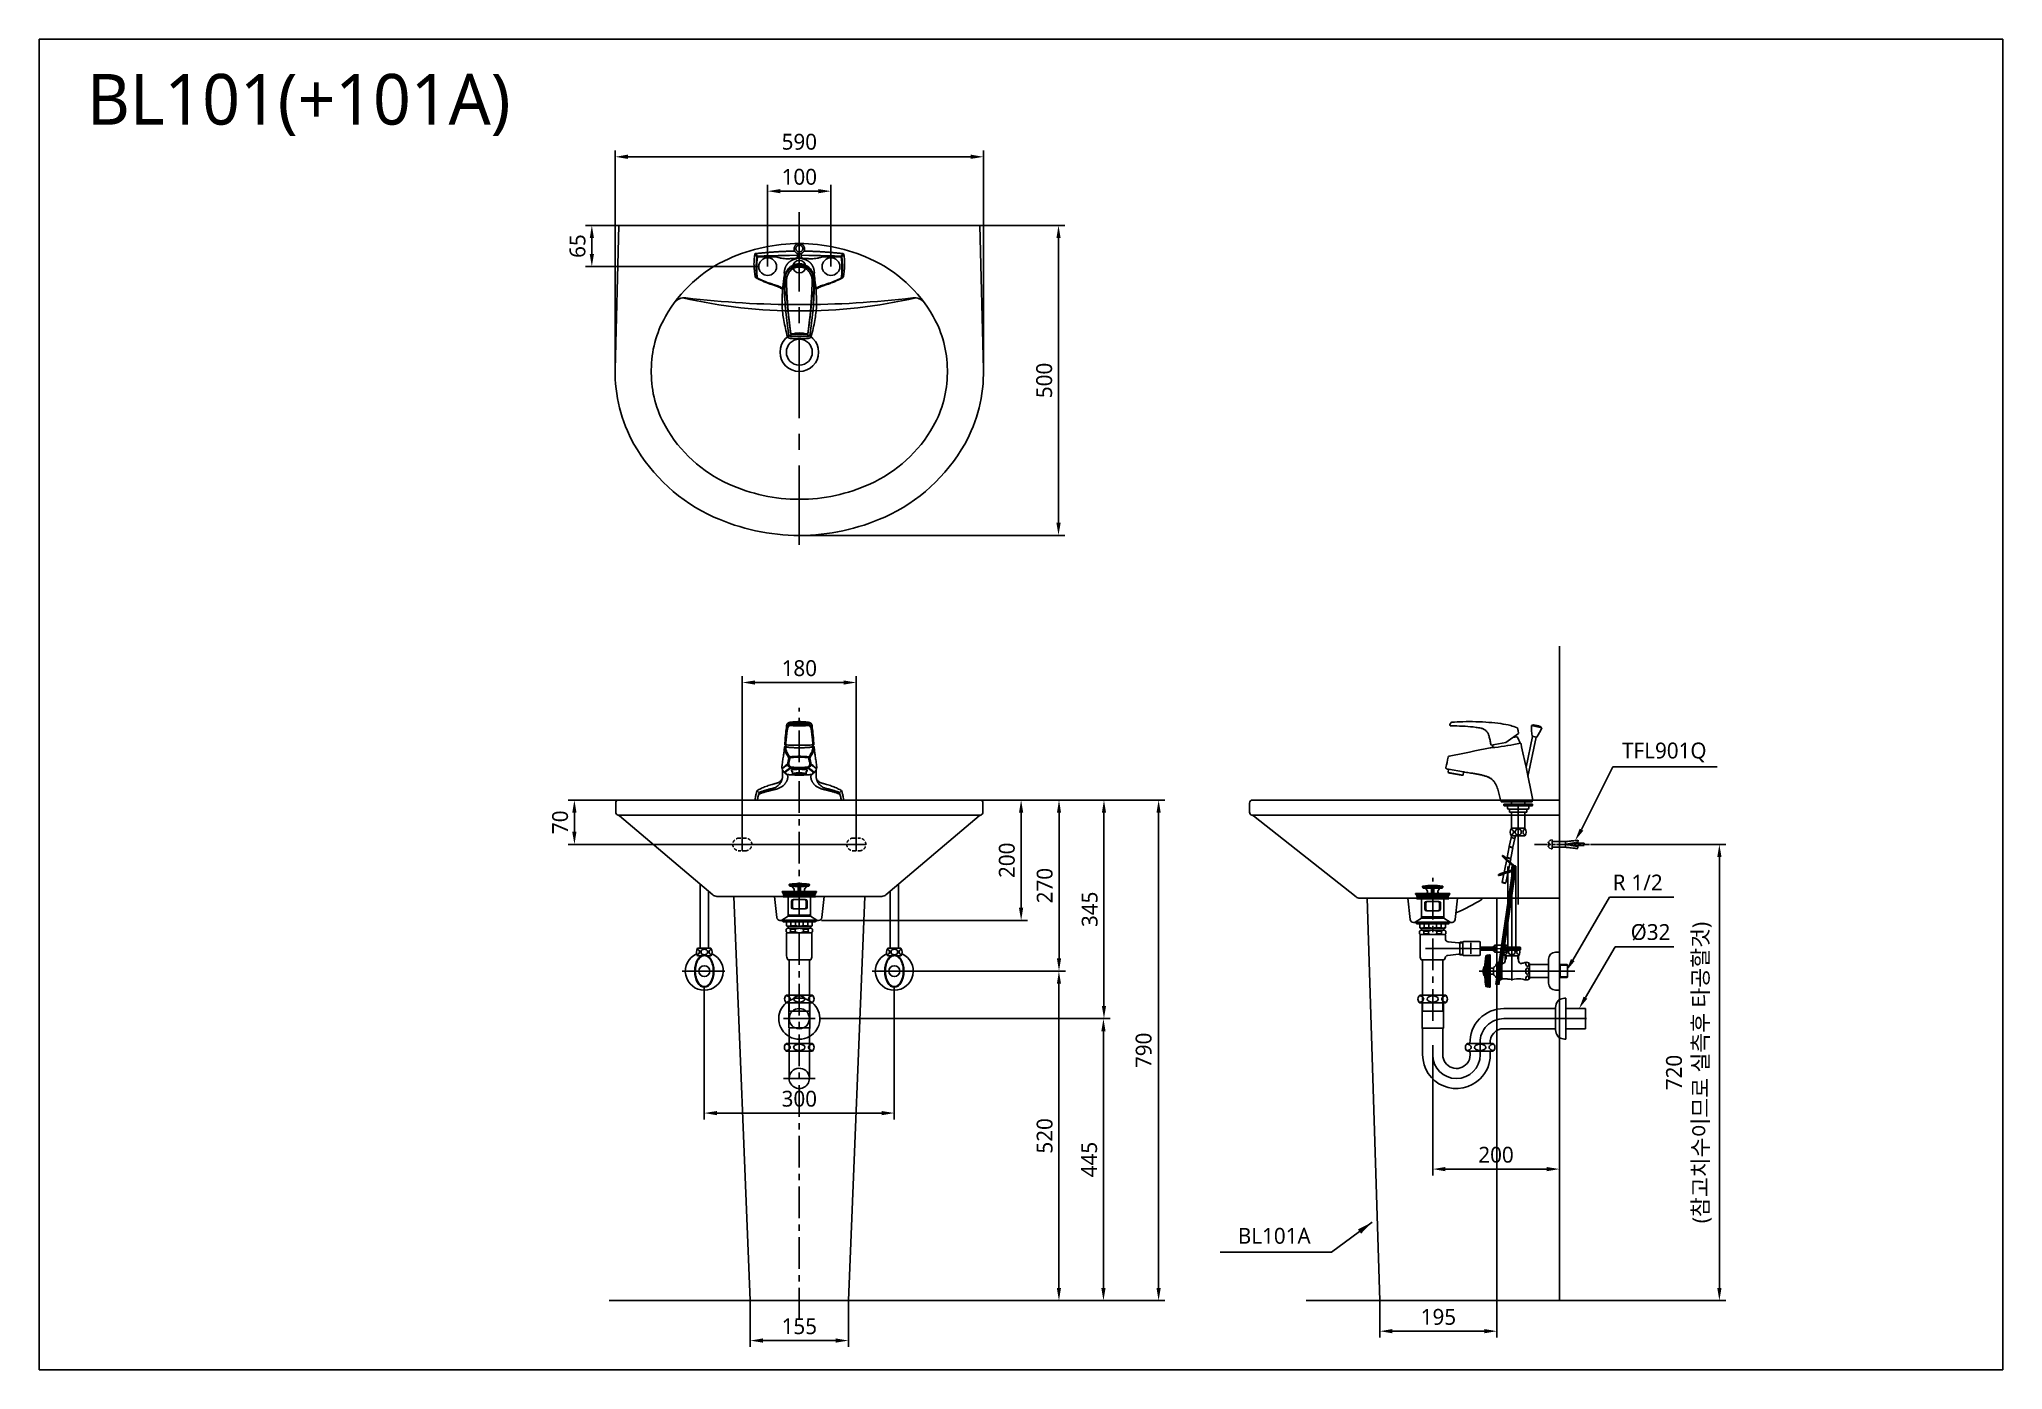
# Model space of a CAD drawing. Extents: x 3512 to 6612, y 0 to 2100.
import ezdxf

# ---------------------------------------------------------------- set-up
doc = ezdxf.new("R2010")
doc.units = 0
doc.header["$LTSCALE"] = 20
doc.header["$MEASUREMENT"] = 0
for name, pattern in [('CENTER', [2, 1.25, -0.25, 0.25, -0.25]), ('CENTER2', [1.125, 0.75, -0.125, 0.125, -0.125]), ('HIDDEN', [0.375, 0.25, -0.125]), ('HIDDEN2', [0.1875, 0.125, -0.0625])]:
    doc.linetypes.add(name, pattern=pattern)
doc.layers.get('0').update_dxf_attribs({"linetype": 'CONTINUOUS'})
doc.layers.get('DEFPOINTS').update_dxf_attribs({"linetype": 'CONTINUOUS'})
for name, color, linetype in [('1', 1, 'CONTINUOUS'), ('2', 2, 'HIDDEN'), ('3', 3, 'CONTINUOUS'), ('4', 4, 'CONTINUOUS'), ('5', 5, 'CONTINUOUS'), ('6', 6, 'CONTINUOUS'), ('7', 7, 'CONTINUOUS'), ('CENTER', 2, 'CENTER')]:
    doc.layers.add(name, color=color, linetype=linetype)
doc.styles.add('GHS', font='romans.shx')
doc.styles.get("Standard").update_dxf_attribs({"font": 'NanumGothic.ttf'})
doc.dimstyles.get("Standard").update_dxf_attribs({"dimtxt": 2.5, "dimasz": 2, "dimexe": 2, "dimexo": 1, "dimgap": 1.5, "dimtad": 1, "dimdec": 0, "dimlfac": 10, "dimrnd": 0.5, "dimzin": 0, "dimdsep": 46, "dimtxsty": 'Standard', "dimcen": 0, "dimclrt": 2, "dimadec": 0, "dimazin": 0, "dimtfac": 1, "dimtdec": 0, "dimtmove": 0, "dimatfit": 3, "dimfxl": 1, "dimtolj": 1, "dimtzin": 0, "dimarcsym": 0})

msp = doc.modelspace()

# ---------------------------------------------------------------- texts
at = {"insert": (3587.19229, 2045.27793), "char_height": 80, "width": 460, "attachment_point": 1, "style": 'GHS'}
msp.add_mtext('{\\fNanumGothic|b0|i0|c0|p50;BL101(+101A)}', dxfattribs=at)
at = {"layer": '1', "color": 2, "char_height": 25, "attachment_point": 5}
for s, insert in [('TFL901Q', (6077.41595, 974.39068)), ('R{\\f??|b0|i0|c0|p49; }1/2', (6035.48096, 768.99658)), ('%%C32', (6055.74334, 690.32379)), ('BL101A', (5461.64634, 211.20452))]:
    msp.add_mtext(s, dxfattribs=dict(at, insert=insert))

# ---------------------------------------------------------------- blocks, each defined once
blk = doc.blocks.new('*D18')
at = {"layer": '3', "color": 3, "lineweight": -2, "transparency": 16777216}
for p, q in [((5711.8, 512.1), (5711.8, 306.7)), ((5911.8, 359.4), (5911.8, 306.7)), ((5731.8, 316.7), (5891.8, 316.7))]:
    blk.add_line(p, q, dxfattribs=at)
at = {"layer": '3', "color": 3, "transparency": 16777216}
for points in [[(5731.8, 320), (5731.8, 313.3), (5711.8, 316.7)], [(5891.8, 320), (5891.8, 313.3), (5911.8, 316.7)]]:
    blk.add_solid(points, dxfattribs=at)
at = {"layer": 'DEFPOINTS', "color": 0, "transparency": 16777216}
for p in [(5711.8, 512.1), (5911.8, 359.4), (5911.8, 316.7)]:
    blk.add_point(p, dxfattribs=at)
at = {"layer": '3', "color": 2, "transparency": 16777216, "insert": (5811.8, 339.2), "char_height": 25, "attachment_point": 5}
blk.add_mtext('\\A1;200', dxfattribs=at)
blk = doc.blocks.new('*D19')
at = {"layer": '1', "color": 3, "lineweight": -2, "transparency": 16777216}
for p, q in [((4621.8, 819.1), (4621.8, 1094.7)), ((4801.8, 819.1), (4801.8, 1094.7)), ((4641.8, 1084.7), (4781.8, 1084.7))]:
    blk.add_line(p, q, dxfattribs=at)
at = {"layer": '1', "color": 3, "transparency": 16777216}
for points in [[(4641.8, 1088), (4641.8, 1081.4), (4621.8, 1084.7)], [(4781.8, 1088), (4781.8, 1081.4), (4801.8, 1084.7)]]:
    blk.add_solid(points, dxfattribs=at)
at = {"layer": 'DEFPOINTS', "color": 0, "transparency": 16777216}
for p in [(4801.8, 1084.7), (4621.8, 819.1), (4801.8, 819.1)]:
    blk.add_point(p, dxfattribs=at)
at = {"layer": '1', "color": 2, "transparency": 16777216, "insert": (4711.8, 1107.2), "char_height": 25, "attachment_point": 5}
blk.add_mtext('\\A1;180', dxfattribs=at)
blk = doc.blocks.new('*D20')
at = {"layer": '1', "color": 3, "lineweight": -2, "transparency": 16777216}
for p, q in [((5960.8, 829.1), (6174.4, 829.1)), ((6164.4, 129.1), (6164.4, 809.1)), ((5911.8, 109.1), (6174.4, 109.1))]:
    blk.add_line(p, q, dxfattribs=at)
at = {"layer": '1', "color": 3, "transparency": 16777216}
for points in [[(6161.1, 809.1), (6167.8, 809.1), (6164.4, 829.1)], [(6161.1, 129.1), (6167.8, 129.1), (6164.4, 109.1)]]:
    blk.add_solid(points, dxfattribs=at)
at = {"layer": 'DEFPOINTS', "color": 0, "transparency": 16777216}
for p in [(5960.8, 829.1), (6164.4, 829.1), (5911.8, 109.1)]:
    blk.add_point(p, dxfattribs=at)
at = {"layer": '1', "color": 2, "transparency": 16777216, "insert": (6116.3, 469.1), "char_height": 25, "attachment_point": 5, "rotation": 90}
blk.add_mtext('\\A1;720\\P(참고치수이므로 실측후 타공할것)', dxfattribs=at)
blk = doc.blocks.new('*D21')
at = {"color": 3, "lineweight": -2, "transparency": 16777216}
for p, q in [((4561.8, 604.5), (4561.8, 395.1)), ((4861.8, 604.5), (4861.8, 395.1)), ((4841.8, 405.1), (4581.8, 405.1))]:
    blk.add_line(p, q, dxfattribs=at)
at = {"color": 3, "transparency": 16777216}
for points in [[(4581.8, 408.4), (4581.8, 401.7), (4561.8, 405.1)], [(4841.8, 408.4), (4841.8, 401.7), (4861.8, 405.1)]]:
    blk.add_solid(points, dxfattribs=at)
at = {"layer": 'DEFPOINTS', "color": 0, "transparency": 16777216}
for p in [(4561.8, 604.5), (4861.8, 604.5), (4561.8, 405.1)]:
    blk.add_point(p, dxfattribs=at)
at = {"color": 2, "transparency": 16777216, "insert": (4711.8, 427.6), "char_height": 25, "attachment_point": 5}
blk.add_mtext('\\A1;300', dxfattribs=at)
blk = doc.blocks.new('*D22')
at = {"color": 3, "lineweight": -2, "transparency": 16777216}
for p, q in [((4634.3, 109.1), (4634.3, 36)), ((4789.3, 109.1), (4789.3, 36)), ((4654.3, 46), (4769.3, 46))]:
    blk.add_line(p, q, dxfattribs=at)
at = {"color": 3, "transparency": 16777216}
for points in [[(4654.3, 49.4), (4654.3, 42.7), (4634.3, 46)], [(4769.3, 49.4), (4769.3, 42.7), (4789.3, 46)]]:
    blk.add_solid(points, dxfattribs=at)
at = {"layer": 'DEFPOINTS', "color": 0, "transparency": 16777216}
for p in [(4634.3, 109.1), (4789.3, 109.1), (4789.3, 46)]:
    blk.add_point(p, dxfattribs=at)
at = {"color": 2, "transparency": 16777216, "insert": (4711.8, 68.5), "char_height": 25, "attachment_point": 5}
blk.add_mtext('\\A1;155', dxfattribs=at)
blk = doc.blocks.new('*D23')
at = {"layer": '1', "color": 3, "lineweight": -2, "transparency": 16777216}
for p, q in [((4421.1, 1573.4), (4421.1, 1924.5)), ((5002.5, 1573.4), (5002.5, 1924.5)), ((4441.1, 1914.5), (4982.5, 1914.5))]:
    blk.add_line(p, q, dxfattribs=at)
at = {"layer": '1', "color": 3, "transparency": 16777216}
for points in [[(4441.1, 1917.9), (4441.1, 1911.2), (4421.1, 1914.5)], [(4982.5, 1917.9), (4982.5, 1911.2), (5002.5, 1914.5)]]:
    blk.add_solid(points, dxfattribs=at)
at = {"layer": 'DEFPOINTS', "color": 0, "transparency": 16777216}
for p in [(5002.5, 1914.5), (4421.1, 1573.4), (5002.5, 1573.4)]:
    blk.add_point(p, dxfattribs=at)
at = {"layer": '1', "color": 2, "transparency": 16777216, "insert": (4711.8, 1938.1), "char_height": 25, "attachment_point": 5}
blk.add_mtext('\\A1;590', dxfattribs=at)
blk = doc.blocks.new('*D24')
at = {"layer": '1', "color": 3, "lineweight": -2, "transparency": 16777216}
for p, q in [((4996.8, 1806.1), (5131, 1806.1)), ((5121, 1786.1), (5121, 1336.9)), ((4711.8, 1316.9), (5131, 1316.9))]:
    blk.add_line(p, q, dxfattribs=at)
at = {"layer": '1', "color": 3, "transparency": 16777216}
for points in [[(5117.7, 1786.1), (5124.4, 1786.1), (5121, 1806.1)], [(5117.7, 1336.9), (5124.4, 1336.9), (5121, 1316.9)]]:
    blk.add_solid(points, dxfattribs=at)
at = {"layer": 'DEFPOINTS', "color": 0, "transparency": 16777216}
for p in [(4996.8, 1806.1), (4711.8, 1316.9), (5121, 1316.9)]:
    blk.add_point(p, dxfattribs=at)
at = {"layer": '1', "color": 2, "transparency": 16777216, "insert": (5098.5, 1561.5), "char_height": 25, "attachment_point": 5, "rotation": 90}
blk.add_mtext('\\A1;500', dxfattribs=at)
blk = doc.blocks.new('*D25')
at = {"layer": '1', "color": 3, "lineweight": -2, "transparency": 16777216}
for p, q in [((4661.8, 1741.1), (4661.8, 1870.3)), ((4681.8, 1860.3), (4741.8, 1860.3)), ((4761.8, 1741.1), (4761.8, 1870.3))]:
    blk.add_line(p, q, dxfattribs=at)
at = {"layer": '1', "color": 3, "transparency": 16777216}
for points in [[(4681.8, 1863.6), (4681.8, 1856.9), (4661.8, 1860.3)], [(4741.8, 1863.6), (4741.8, 1856.9), (4761.8, 1860.3)]]:
    blk.add_solid(points, dxfattribs=at)
at = {"layer": 'DEFPOINTS', "color": 0, "transparency": 16777216}
for p in [(4761.8, 1860.3), (4661.8, 1741.1), (4761.8, 1741.1)]:
    blk.add_point(p, dxfattribs=at)
at = {"layer": '1', "color": 2, "transparency": 16777216, "insert": (4711.8, 1882.8), "char_height": 25, "attachment_point": 5}
blk.add_mtext('\\A1;100', dxfattribs=at)
blk = doc.blocks.new('*D26')
at = {"layer": '1', "color": 3, "lineweight": -2, "transparency": 16777216}
for p, q in [((4453.3, 1806.1), (4374.2, 1806.1)), ((4384.2, 1786.1), (4384.2, 1761.1)), ((4647.8, 1741.1), (4374.2, 1741.1))]:
    blk.add_line(p, q, dxfattribs=at)
at = {"layer": '1', "color": 3, "transparency": 16777216}
for points in [[(4380.9, 1786.1), (4387.6, 1786.1), (4384.2, 1806.1)], [(4380.9, 1761.1), (4387.6, 1761.1), (4384.2, 1741.1)]]:
    blk.add_solid(points, dxfattribs=at)
at = {"layer": 'DEFPOINTS', "color": 0, "transparency": 16777216}
for p in [(4453.3, 1806.1), (4384.2, 1741.1), (4647.8, 1741.1)]:
    blk.add_point(p, dxfattribs=at)
at = {"layer": '1', "color": 2, "transparency": 16777216, "insert": (4361.7, 1773.6), "char_height": 25, "attachment_point": 5, "rotation": 90}
blk.add_mtext('\\A1;65', dxfattribs=at)
blk = doc.blocks.new('*D27')
at = {"layer": '1', "color": 3, "lineweight": -2, "transparency": 16777216}
for p, q in [((4997, 899.1), (5072, 899.1)), ((5062, 879.1), (5062, 729.1)), ((4746.8, 709.1), (5072, 709.1))]:
    blk.add_line(p, q, dxfattribs=at)
at = {"layer": '1', "color": 3, "transparency": 16777216}
for points in [[(5058.6, 879.1), (5065.3, 879.1), (5062, 899.1)], [(5058.6, 729.1), (5065.3, 729.1), (5062, 709.1)]]:
    blk.add_solid(points, dxfattribs=at)
at = {"layer": 'DEFPOINTS', "color": 0, "transparency": 16777216}
for p in [(4997, 899.1), (4746.8, 709.1), (5062, 709.1)]:
    blk.add_point(p, dxfattribs=at)
at = {"layer": '1', "color": 2, "transparency": 16777216, "insert": (5039.5, 804.1), "char_height": 25, "attachment_point": 5, "rotation": 90}
blk.add_mtext('\\A1;200', dxfattribs=at)
blk = doc.blocks.new('*D28')
at = {"layer": '1', "color": 3, "lineweight": -2, "transparency": 16777216}
for p, q in [((4997, 899.1), (5202.8, 899.1)), ((5192.8, 879.1), (5192.8, 574.2)), ((4744.3, 554.2), (5202.8, 554.2))]:
    blk.add_line(p, q, dxfattribs=at)
at = {"layer": '1', "color": 3, "transparency": 16777216}
for points in [[(5189.5, 879.1), (5196.1, 879.1), (5192.8, 899.1)], [(5189.5, 574.2), (5196.1, 574.2), (5192.8, 554.2)]]:
    blk.add_solid(points, dxfattribs=at)
at = {"layer": 'DEFPOINTS', "color": 0, "transparency": 16777216}
for p in [(4997, 899.1), (4744.3, 554.2), (5192.8, 554.2)]:
    blk.add_point(p, dxfattribs=at)
at = {"layer": '1', "color": 2, "transparency": 16777216, "insert": (5170.3, 726.7), "char_height": 25, "attachment_point": 5, "rotation": 90}
blk.add_mtext('\\A1;345', dxfattribs=at)
blk = doc.blocks.new('*D29')
at = {"layer": '1', "color": 3, "lineweight": -2, "transparency": 16777216}
for p, q in [((4744.3, 554.2), (5202, 554.2)), ((5192, 534.2), (5192, 129.1)), ((4987.9, 109.1), (5202, 109.1))]:
    blk.add_line(p, q, dxfattribs=at)
at = {"layer": '1', "color": 3, "transparency": 16777216}
for points in [[(5188.6, 534.2), (5195.3, 534.2), (5192, 554.2)], [(5188.6, 129.1), (5195.3, 129.1), (5192, 109.1)]]:
    blk.add_solid(points, dxfattribs=at)
at = {"layer": 'DEFPOINTS', "color": 0, "transparency": 16777216}
for p in [(4744.3, 554.2), (4987.9, 109.1), (5192, 109.1)]:
    blk.add_point(p, dxfattribs=at)
at = {"layer": '1', "color": 2, "transparency": 16777216, "insert": (5169.5, 331.7), "char_height": 25, "attachment_point": 5, "rotation": 90}
blk.add_mtext('\\A1;445', dxfattribs=at)
blk = doc.blocks.new('*D30')
at = {"layer": '1', "color": 3, "lineweight": -2, "transparency": 16777216}
for p, q in [((4997, 899.1), (5289.1, 899.1)), ((5279.1, 879.1), (5279.1, 129.1)), ((5011.8, 109.1), (5289.1, 109.1))]:
    blk.add_line(p, q, dxfattribs=at)
at = {"layer": '1', "color": 3, "transparency": 16777216}
for points in [[(5275.7, 879.1), (5282.4, 879.1), (5279.1, 899.1)], [(5275.7, 129.1), (5282.4, 129.1), (5279.1, 109.1)]]:
    blk.add_solid(points, dxfattribs=at)
at = {"layer": 'DEFPOINTS', "color": 0, "transparency": 16777216}
for p in [(4997, 899.1), (5011.8, 109.1), (5279.1, 109.1)]:
    blk.add_point(p, dxfattribs=at)
at = {"layer": '1', "color": 2, "transparency": 16777216, "insert": (5255.5, 504.1), "char_height": 25, "attachment_point": 5, "rotation": 90}
blk.add_mtext('\\A1;790', dxfattribs=at)
blk = doc.blocks.new('*D31')
at = {"layer": '1', "color": 3, "lineweight": -2, "transparency": 16777216}
for p, q in [((5628.3, 109.1), (5628.3, 50.8)), ((5813.3, 109.1), (5813.3, 50.8)), ((5648.3, 60.8), (5793.3, 60.8))]:
    blk.add_line(p, q, dxfattribs=at)
at = {"layer": '1', "color": 3, "transparency": 16777216}
for points in [[(5648.3, 64.2), (5648.3, 57.5), (5628.3, 60.8)], [(5793.3, 64.2), (5793.3, 57.5), (5813.3, 60.8)]]:
    blk.add_solid(points, dxfattribs=at)
at = {"layer": 'DEFPOINTS', "color": 0, "transparency": 16777216}
for p in [(5628.3, 109.1), (5813.3, 109.1), (5813.3, 60.8)]:
    blk.add_point(p, dxfattribs=at)
at = {"layer": '1', "color": 2, "transparency": 16777216, "insert": (5720.8, 83.3), "char_height": 25, "attachment_point": 5}
blk.add_mtext('\\A1;195', dxfattribs=at)
blk = doc.blocks.new('*D34')
at = {"layer": '1', "color": 3, "lineweight": -2, "transparency": 16777216}
for p, q in [((4894.4, 629.1), (5131.7, 629.1)), ((5121.7, 609.1), (5121.7, 129.1)), ((4987.9, 109.1), (5131.7, 109.1))]:
    blk.add_line(p, q, dxfattribs=at)
at = {"layer": '1', "color": 3, "transparency": 16777216}
for points in [[(5118.4, 609.1), (5125, 609.1), (5121.7, 629.1)], [(5118.4, 129.1), (5125, 129.1), (5121.7, 109.1)]]:
    blk.add_solid(points, dxfattribs=at)
at = {"layer": 'DEFPOINTS', "color": 0, "transparency": 16777216}
for p in [(4894.4, 629.1), (4987.9, 109.1), (5121.7, 109.1)]:
    blk.add_point(p, dxfattribs=at)
at = {"layer": '1', "color": 2, "transparency": 16777216, "insert": (5099.2, 369.1), "char_height": 25, "attachment_point": 5, "rotation": 90}
blk.add_mtext('\\A1;520', dxfattribs=at)
blk = doc.blocks.new('*D35')
at = {"layer": '1', "color": 3, "lineweight": -2, "transparency": 16777216}
for p, q in [((4997, 899.1), (5131.8, 899.1)), ((5121.8, 879.1), (5121.8, 649.1)), ((4891.8, 629.1), (5131.8, 629.1))]:
    blk.add_line(p, q, dxfattribs=at)
at = {"layer": '1', "color": 3, "transparency": 16777216}
for points in [[(5118.5, 879.1), (5125.1, 879.1), (5121.8, 899.1)], [(5118.5, 649.1), (5125.1, 649.1), (5121.8, 629.1)]]:
    blk.add_solid(points, dxfattribs=at)
at = {"layer": 'DEFPOINTS', "color": 0, "transparency": 16777216}
for p in [(4997, 899.1), (4891.8, 629.1), (5121.8, 629.1)]:
    blk.add_point(p, dxfattribs=at)
at = {"layer": '1', "color": 2, "transparency": 16777216, "insert": (5099.3, 764.1), "char_height": 25, "attachment_point": 5, "rotation": 90}
blk.add_mtext('\\A1;270', dxfattribs=at)
blk = doc.blocks.new('*D36')
at = {"layer": '1', "color": 3, "lineweight": -2, "transparency": 16777216}
for p, q in [((4426.6, 899.1), (4346.7, 899.1)), ((4356.7, 849.1), (4356.7, 879.1)), ((4816.8, 829.1), (4346.7, 829.1))]:
    blk.add_line(p, q, dxfattribs=at)
at = {"layer": '1', "color": 3, "transparency": 16777216}
for points in [[(4353.3, 879.1), (4360, 879.1), (4356.7, 899.1)], [(4353.3, 849.1), (4360, 849.1), (4356.7, 829.1)]]:
    blk.add_solid(points, dxfattribs=at)
at = {"layer": 'DEFPOINTS', "color": 0, "transparency": 16777216}
for p in [(4356.7, 899.1), (4426.6, 899.1), (4816.8, 829.1)]:
    blk.add_point(p, dxfattribs=at)
at = {"layer": '1', "color": 2, "transparency": 16777216, "insert": (4334.2, 864.1), "char_height": 25, "attachment_point": 5, "rotation": 90}
blk.add_mtext('\\A1;70', dxfattribs=at)

# ---------------------------------------------------------------- dimensions: what is measured, and where the dimension line sits
for base, p1, p2, picture, middle in [((4561.80034, 405.05376), (4861.80034, 604.48431), (4561.80034, 604.48431), '*D21', (4711.80034, 427.55376)), ((4789.30034, 46.04802), (4634.30034, 109.14283), (4789.30034, 109.14283), '*D22', (4711.80034, 68.54802))]:
    dim = msp.add_linear_dim(base=base, p1=p1, p2=p2, dimstyle='Standard', override={"dimtxt": 25, "dimasz": 20, "dimexe": 10, "dimexo": 0, "dimgap": 10, "dimdec": 4, "dimlfac": 1, "dimzin": 8, "dimclrd": 3, "dimclre": 3, "dimtdec": 4})
    dim.commit()
    dim.dimension.update_dxf_attribs({"geometry": picture, "text_midpoint": middle})
at = {"layer": '1'}
for base, p1, p2, text, picture, middle in [((5002.50034, 1914.53332), (4421.10034, 1573.39283), (5002.50034, 1573.39283), '590', '*D23', (4711.80034, 1938.14204)), ((5813.30034, 60.84176), (5628.30034, 109.14283), (5813.30034, 109.14283), '195', '*D31', (5720.80034, 83.34176))]:
    dim = msp.add_linear_dim(base=base, p1=p1, p2=p2, text=text, dimstyle='Standard', override={"dimtxt": 25, "dimasz": 20, "dimexe": 10, "dimexo": 0, "dimgap": 10, "dimlfac": 1, "dimzin": 8, "dimclrd": 3, "dimclre": 3}, dxfattribs=at)
    dim.commit()
    dim.dimension.update_dxf_attribs({"geometry": picture, "text_midpoint": middle})
for base, p1, p2, override, picture, middle in [((4761.80034, 1860.26809), (4661.80034, 1741.14283), (4761.80034, 1741.14283), {"dimtxt": 25, "dimasz": 20, "dimexe": 10, "dimexo": 0, "dimgap": 10, "dimlfac": 1, "dimzin": 8, "dimclrd": 3, "dimclre": 3}, '*D25', (4711.80034, 1882.76809)), ((4801.80034, 1084.68597), (4621.80034, 819.14283), (4801.80034, 819.14283), {"dimtxt": 25, "dimasz": 20, "dimexe": 10, "dimexo": 0, "dimgap": 10, "dimdec": 4, "dimlfac": 1, "dimzin": 8, "dimclrd": 3, "dimclre": 3, "dimtdec": 4}, '*D19', (4711.80034, 1107.18597))]:
    dim = msp.add_linear_dim(base=base, p1=p1, p2=p2, dimstyle='Standard', override=override, dxfattribs=at)
    dim.commit()
    dim.dimension.update_dxf_attribs({"geometry": picture, "text_midpoint": middle})
for base, p1, p2, override, picture, middle in [((4384.22189, 1741.14283), (4453.3052, 1806.14283), (4647.80034, 1741.14283), {"dimtxt": 25, "dimasz": 20, "dimexe": 10, "dimexo": 0, "dimgap": 10, "dimlfac": 1, "dimzin": 8, "dimclrd": 3, "dimclre": 3}, '*D26', (4361.72189, 1773.64283)), ((4356.65472, 899.14283), (4816.80034, 829.14283), (4426.60468, 899.14283), {"dimtxt": 25, "dimasz": 20, "dimexe": 10, "dimexo": 0, "dimgap": 10, "dimlfac": 1, "dimzin": 8, "dimclrd": 3, "dimclre": 3, "dimarcsym": 1}, '*D36', (4334.15472, 864.14283)), ((5192.78349, 554.18161), (4996.99599, 899.14283), (4744.30034, 554.18161), {"dimtxt": 25, "dimasz": 20, "dimexe": 10, "dimexo": 0, "dimgap": 10, "dimlfac": 1, "dimzin": 8, "dimclrd": 3, "dimclre": 3}, '*D28', (5170.28349, 726.66222)), ((5121.79433, 629.14283), (4996.99599, 899.14283), (4891.80034, 629.14283), {"dimtxt": 25, "dimasz": 20, "dimexe": 10, "dimexo": 0, "dimgap": 10, "dimlfac": 1, "dimzin": 8, "dimclrd": 3, "dimclre": 3, "dimarcsym": 1}, '*D35', (5099.29433, 764.14283)), ((5279.07218, 109.14283), (4996.99599, 899.14283), (5011.80034, 109.14283), {"dimtxt": 25, "dimasz": 20, "dimexe": 10, "dimexo": 0, "dimgap": 10, "dimlfac": 1, "dimzin": 8, "dimclrd": 3, "dimclre": 3}, '*D30', (5255.46345, 504.14283)), ((5121.68378, 109.14283), (4894.42691, 629.14283), (4987.92843, 109.14283), {"dimtxt": 25, "dimasz": 20, "dimexe": 10, "dimexo": 0, "dimgap": 10, "dimlfac": 1, "dimzin": 8, "dimclrd": 3, "dimclre": 3}, '*D34', (5099.18378, 369.14283)), ((5191.97511, 109.14283), (4744.30034, 554.18161), (4987.92843, 109.14283), {"dimtxt": 25, "dimasz": 20, "dimexe": 10, "dimexo": 0, "dimgap": 10, "dimlfac": 1, "dimzin": 8, "dimclrd": 3, "dimclre": 3}, '*D29', (5169.47511, 331.66222))]:
    dim = msp.add_linear_dim(base=base, p1=p1, p2=p2, angle=90, dimstyle='Standard', override=override, dxfattribs=at)
    dim.commit()
    dim.dimension.update_dxf_attribs({"geometry": picture, "text_midpoint": middle})
for base, p1, p2, text, override, picture, middle in [((5121.04223, 1316.89283), (4996.80034, 1806.14283), (4711.80034, 1316.89283), '500', {"dimtxt": 25, "dimasz": 20, "dimexe": 10, "dimexo": 0, "dimgap": 10, "dimlfac": 1, "dimzin": 8, "dimclrd": 3, "dimclre": 3}, '*D24', (5098.54223, 1561.51783)), ((5061.97533, 709.14283), (4996.99599, 899.14283), (4746.80034, 709.14283), '200', {"dimtxt": 25, "dimasz": 20, "dimexe": 10, "dimexo": 0, "dimgap": 10, "dimlfac": 1, "dimzin": 8, "dimclrd": 3, "dimclre": 3}, '*D27', (5039.47533, 804.14283)), ((6164.42563, 829.14283), (5911.80034, 109.14283), (5960.8481, 829.14283), '<>\\P(참고치수이므로 실측후 타공할것)', {"dimtxt": 25, "dimasz": 20, "dimexe": 10, "dimexo": 0, "dimgap": 10, "dimdec": 4, "dimlfac": 1, "dimzin": 8, "dimclrd": 3, "dimclre": 3, "dimtdec": 4}, '*D20', (6116.29974, 469.14283))]:
    dim = msp.add_linear_dim(base=base, p1=p1, p2=p2, angle=90, text=text, dimstyle='Standard', override=override, dxfattribs=at)
    dim.commit()
    dim.dimension.update_dxf_attribs({"geometry": picture, "text_midpoint": middle})
at = {"layer": '3'}
dim = msp.add_linear_dim(base=(5911.80034, 316.66191), p1=(5711.80034, 512.14283), p2=(5911.80034, 359.43001), dimstyle='Standard', override={"dimtxt": 25, "dimasz": 20, "dimexe": 10, "dimexo": 0, "dimgap": 10, "dimdec": 4, "dimlfac": 1, "dimzin": 8, "dimclrd": 3, "dimclre": 3, "dimtdec": 4}, dxfattribs=at)
dim.commit()
dim.dimension.update_dxf_attribs({"geometry": '*D18', "text_midpoint": (5811.80034, 339.16191)})

# ---------------------------------------------------------------- linework, layer by layer
at = {"linetype": 'CENTER2', "ltscale": 0.3}
msp.add_line((5959.31532, 829.14283), (5872.71486, 829.14283), dxfattribs=at)
at = {"linetype": 'HIDDEN2', "ltscale": 0.3}
for p, q in [((5895.73328, 831.54283), (5893.95041, 831.54283)), ((5895.73328, 826.74283), (5893.95041, 826.74283)), ((5895.73328, 831.54283), (5895.73328, 826.74283)), ((5900.6211, 836.23214), (5900.6211, 822.05353)), ((5916.42728, 833.64283), (5900.6211, 833.64283)), ((5916.42728, 824.64283), (5900.6211, 824.64283)), ((5921.4994, 833.64283), (5916.42728, 833.64283)), ((5921.4994, 824.64283), (5916.42728, 824.64283)), ((5921.4994, 833.64283), (5921.4994, 824.64283)), ((5951.0616, 830.94283), (5931.72824, 830.94283)), ((5951.11023, 827.34283), (5932.58587, 827.34283)), ((5951.0616, 830.94283), (5951.11023, 827.34283))]:
    msp.add_line(p, q, dxfattribs=at)
at = {"color": 0}
for p, q in [((4676.29078, 713.57128), (4672.42787, 747.14283)), ((4747.3099, 713.57128), (4751.17281, 747.14283)), ((5676.29078, 710.57128), (5672.42787, 744.14283)), ((5747.3099, 710.57128), (5751.17281, 744.14283)), ((4747.3099, 713.57128), (4747.3099, 713.57128)), ((4681.25801, 709.14283), (4681.25801, 709.14283)), ((4681.25801, 709.14283), (4711.80034, 709.14283)), ((4742.34267, 709.14283), (4711.80034, 709.14283)), ((5681.25801, 706.14283), (5711.80034, 706.14283)), ((5711.80034, 706.14283), (5742.34594, 706.14283)), ((5742.34267, 706.14283), (5742.34267, 706.14283)), ((5747.3099, 710.57128), (5747.3099, 710.57128))]:
    msp.add_line(p, q, dxfattribs=at)
at = {"linetype": 'HIDDEN2', "ltscale": 0.3}
msp.add_lwpolyline([(5921.4994, 833.64283), (5941.44837, 835.67955), (5940.7889, 832.53727), (5921.4994, 829.14283), (5940.7889, 826.01099), (5941.11863, 822.50614), (5921.4994, 824.64283)], dxfattribs=at)
at = {"color": 0}
for centre, radius in [((4661.80034, 1741.14283), 14), ((4711.80034, 1741.14283), 10), ((4761.80034, 1741.14283), 14)]:
    msp.add_circle(centre, radius, dxfattribs=at)
for centre, radius, start, end in [((4711.80034, 1606.14283), 30.5, 90, 270), ((4711.80034, 1606.14283), 20.5, 90, 270), ((4711.80034, 1606.14283), 30.5, 270, 90), ((4711.80034, 1606.14283), 20.5, 270, 90), ((4681.25801, 714.14283), 5, 186.56387155, 270), ((4742.34267, 714.14283), 5, 270, 353.43612845), ((5681.25801, 711.14283), 5, 186.56387155, 270), ((5742.34267, 711.14283), 5, 270, 353.43612845)]:
    msp.add_arc(centre, radius, start, end, dxfattribs=at)
at = {"linetype": 'HIDDEN2', "ltscale": 0.3}
for start, end in [(90, 160.21215863), (199.78784137, 270)]:
    msp.add_arc((5900.6211, 829.14283), 7.0893, start, end, dxfattribs=at)
at = {"layer": '1', "color": 0, "linetype": 'CENTER', "ltscale": 5}
msp.add_line((4711.80034, 1826.99806), (4711.80034, 1297.40151), dxfattribs=at)
msp.add_line((4711.80034, 1826.99806), (4711.80034, 1297.40151), dxfattribs=at)
at = {"layer": '1'}
for p, q in [((5911.80034, 109.14283), (5911.80034, 1142.14283)), ((4411.80034, 109.14283), (5011.80034, 109.14283)), ((5511.80034, 109.14283), (5911.80034, 109.14283))]:
    msp.add_line(p, q, dxfattribs=at)
at = {"layer": '1', "color": 3}
for p, q in [((5995.95179, 951.52792), (5946.72325, 852.44582)), ((6160.9449, 951.52792), (5995.95179, 951.52792)), ((5991.15007, 746.13382), (5932.90541, 646.65225)), ((6092.38506, 746.13382), (5991.15007, 746.13382)), ((5999.94351, 667.46103), (5952.99736, 587.27725)), ((6092.38506, 667.46103), (5999.94351, 667.46103)), ((5552.18683, 185.64723), (5616.31347, 232.92167)), ((5376.36551, 185.64723), (5552.18683, 185.64723))]:
    msp.add_line(p, q, dxfattribs=at)
for points in [[(5949.59982, 850.76164), (5943.84668, 854.13), (5936.61818, 835.18641)], [(5935.78198, 644.96807), (5930.02884, 648.33643), (5922.80034, 629.39283)], [(5955.87393, 585.59307), (5950.12079, 588.96143), (5942.89229, 570.01783)], [(5593.7181, 221.44079), (5598.66301, 214.73315), (5616.31347, 232.92167)]]:
    msp.add_solid(points, dxfattribs=at)
at = {"layer": '2'}
for p, q in [((4626.80034, 839.14283), (4616.80034, 839.14283)), ((4796.80034, 839.14283), (4806.80034, 839.14283)), ((4626.80034, 819.14283), (4616.80034, 819.14283)), ((4796.80034, 819.14283), (4806.80034, 819.14283))]:
    msp.add_line(p, q, dxfattribs=at)
for centre, start, end in [((4616.80034, 829.14283), 90, 270), ((4626.80034, 829.14283), 270, 90), ((4796.80034, 829.14283), 90, 270), ((4806.80034, 829.14283), 270, 90)]:
    msp.add_arc(centre, 10, start, end, dxfattribs=at)
at = {"layer": '3', "color": 0}
for p, q in [((4421.17025, 1579.03371), (4426.80034, 1806.14283)), ((4996.80034, 1806.14283), (4426.80034, 1806.14283)), ((5002.43043, 1579.03371), (4996.80034, 1806.14283)), ((4478.10034, 1573.39283), (4478.10034, 1578.14283)), ((4945.50034, 1578.14283), (4945.50034, 1573.39283)), ((4711.80034, 899.14283), (4426.60468, 899.14283)), ((4711.80034, 899.14283), (4996.99599, 899.14283)), ((5911.80034, 899.14283), (5427.30034, 899.14283)), ((4421.85468, 894.39283), (4421.85468, 880.00382)), ((4711.80034, 875.39283), (4425.46394, 875.39283)), ((4427.95015, 874.25174), (4575.02554, 749.51632)), ((4711.80034, 875.39283), (4998.13674, 875.39283)), ((4995.65053, 874.25174), (4848.57514, 749.51632)), ((5001.74599, 894.39283), (5001.74599, 880.00382)), ((5422.55034, 894.39283), (5422.55034, 880.00382)), ((5911.80034, 875.39283), (5426.15959, 875.39283)), ((5428.63113, 874.36622), (5590.85122, 746.22501)), ((5911.80034, 889.14283), (5911.80034, 734.14283)), ((4581.49363, 747.14283), (4711.80034, 747.14283)), ((4608.57437, 747.14283), (4634.30034, 109.14283)), ((4711.80034, 747.14283), (4611.30034, 747.14283)), ((4842.10704, 747.14283), (4711.80034, 747.14283)), ((4812.30034, 747.14283), (4711.80034, 747.14283)), ((4789.30034, 109.14283), (4815.0263, 747.14283)), ((5911.80034, 744.14283), (5596.95925, 744.14283)), ((5628.30034, 109.14283), (5608.10746, 744.14283)), ((5610.30034, 744.14283), (5813.30034, 744.14283)), ((5813.30034, 744.14283), (5813.30034, 109.14283)), ((4634.30034, 109.14283), (4711.80034, 109.14283)), ((4711.80034, 109.14283), (4789.30034, 109.14283)), ((5629.30165, 109.14283), (5628.30034, 109.14283)), ((5813.30034, 109.14283), (5629.30165, 109.14283))]:
    msp.add_line(p, q, dxfattribs=at)
at = {"layer": '3', "color": 1}
msp.add_line((5846.80034, 889.14283), (5846.80034, 734.14283), dxfattribs=at)
at = {"layer": '3'}
for p, q in [((4684.80034, 754.33724), (4684.80034, 753.73724)), ((4684.80034, 753.73724), (4686.94256, 752.23724)), ((4684.80034, 753.73724), (4711.80034, 753.73724)), ((4694.50034, 754.73724), (4685.20034, 754.73724)), ((4686.4985, 752.03724), (4686.4985, 750.73724)), ((4686.4985, 747.73724), (4686.4985, 746.43724)), ((4692.80034, 752.23724), (4686.6985, 752.23724)), ((4711.80034, 746.23724), (4686.6985, 746.23724)), ((4711.80034, 750.23724), (4686.9985, 750.23724)), ((4711.80034, 748.23724), (4686.9985, 748.23724)), ((4692.80034, 752.23724), (4711.80034, 752.23724)), ((4694.30034, 715.64283), (4694.30034, 746.23724)), ((4711.80034, 754.73724), (4694.50034, 754.73724)), ((4696.80034, 763.33724), (4695.56902, 765.46995)), ((4695.68556, 765.2681), (4711.80034, 765.2681)), ((4711.80034, 763.33724), (4696.80034, 763.33724)), ((4699.31561, 763.15295), (4710.05034, 762.45158)), ((4703.52568, 758.45795), (4700.80747, 762.31092)), ((4701.44391, 754.73724), (4702.89143, 755.57297)), ((4711.80034, 763.33724), (4710.05034, 762.45158)), ((4710.05034, 762.45158), (4710.05034, 754.73724)), ((4711.28266, 763.07525), (4710.85034, 756.66737)), ((4711.05344, 754.73724), (4710.85034, 756.69157)), ((4710.85034, 756.69157), (4711.80034, 756.69157)), ((4727.91512, 765.2681), (4711.80034, 765.2681)), ((4711.80034, 763.33724), (4726.80034, 763.33724)), ((4711.80034, 763.33724), (4713.55034, 762.45158)), ((4712.75034, 756.69157), (4711.80034, 756.69157)), ((4711.80034, 754.73724), (4729.10034, 754.73724)), ((4738.80034, 753.73724), (4711.80034, 753.73724)), ((4730.80034, 752.23724), (4711.80034, 752.23724)), ((4711.80034, 750.23724), (4736.60217, 750.23724)), ((4711.80034, 748.23724), (4736.60217, 748.23724)), ((4711.80034, 746.23724), (4736.90217, 746.23724)), ((4712.31801, 763.07525), (4712.75034, 756.66737)), ((4712.54724, 754.73724), (4712.75034, 756.69157)), ((4724.28506, 763.15295), (4713.55034, 762.45158)), ((4713.55034, 762.45158), (4713.55034, 754.73724)), ((4720.075, 758.45795), (4722.79321, 762.31092)), ((4722.15676, 754.73724), (4720.70924, 755.57297)), ((4726.80034, 763.33724), (4728.03166, 765.46995)), ((4729.10034, 754.73724), (4738.40034, 754.73724)), ((4729.30034, 715.64283), (4729.30034, 746.23724)), ((4730.80034, 752.23724), (4736.90217, 752.23724)), ((4738.80034, 753.73724), (4736.65812, 752.23724)), ((4737.10217, 752.03724), (4737.10217, 750.73724)), ((4737.10217, 747.73724), (4737.10217, 746.43724)), ((4738.80034, 754.33724), (4738.80034, 753.73724)), ((5684.80034, 751.33724), (5684.80034, 750.73724)), ((5684.80034, 750.73724), (5686.94256, 749.23724)), ((5684.80034, 750.73724), (5711.80034, 750.73724)), ((5694.50034, 751.73724), (5685.20034, 751.73724)), ((5686.4985, 749.03724), (5686.4985, 747.73724)), ((5686.4985, 744.73724), (5686.4985, 743.43724)), ((5692.80034, 749.23724), (5686.6985, 749.23724)), ((5711.80034, 747.23724), (5686.9985, 747.23724)), ((5711.80034, 745.23724), (5686.9985, 745.23724)), ((5692.80034, 749.23724), (5711.80034, 749.23724)), ((5711.80034, 751.73724), (5694.50034, 751.73724)), ((5696.80034, 760.33724), (5695.56902, 762.46995)), ((5695.68556, 762.2681), (5711.80034, 762.2681)), ((5711.80034, 760.33724), (5696.80034, 760.33724)), ((5699.31561, 760.15295), (5710.05034, 759.45158)), ((5703.52568, 755.45795), (5700.80747, 759.31092)), ((5701.44391, 751.73724), (5702.89143, 752.57297)), ((5711.80034, 760.33724), (5710.05034, 759.45158)), ((5710.05034, 759.45158), (5710.05034, 751.73724)), ((5711.28266, 760.07525), (5710.85034, 753.66737)), ((5711.05344, 751.73724), (5710.85034, 753.69157)), ((5710.85034, 753.69157), (5711.80034, 753.69157)), ((5727.91512, 762.2681), (5711.80034, 762.2681)), ((5711.80034, 760.33724), (5726.80034, 760.33724)), ((5711.80034, 760.33724), (5713.55034, 759.45158)), ((5712.75034, 753.69157), (5711.80034, 753.69157)), ((5711.80034, 751.73724), (5729.10034, 751.73724)), ((5738.80034, 750.73724), (5711.80034, 750.73724)), ((5730.80034, 749.23724), (5711.80034, 749.23724)), ((5711.80034, 747.23724), (5736.60217, 747.23724)), ((5711.80034, 745.23724), (5736.60217, 745.23724)), ((5712.31801, 760.07525), (5712.75034, 753.66737)), ((5712.54724, 751.73724), (5712.75034, 753.69157)), ((5724.28506, 760.15295), (5713.55034, 759.45158)), ((5713.55034, 759.45158), (5713.55034, 751.73724)), ((5720.075, 755.45795), (5722.79321, 759.31092)), ((5722.15676, 751.73724), (5720.70924, 752.57297)), ((5726.80034, 760.33724), (5728.03166, 762.46995)), ((5729.10034, 751.73724), (5738.40034, 751.73724)), ((5730.80034, 749.23724), (5736.90217, 749.23724)), ((5738.80034, 750.73724), (5736.65812, 749.23724)), ((5737.10217, 749.03724), (5737.10217, 747.73724)), ((5737.10217, 744.73724), (5737.10217, 743.43724)), ((5738.80034, 751.33724), (5738.80034, 750.73724)), ((4694.30034, 715.64283), (4684.30034, 709.64283)), ((4695.00034, 717.73724), (4694.30034, 718.94968)), ((4694.30034, 717.73724), (4711.80034, 717.73724)), ((4694.30034, 715.64283), (4711.80034, 715.64283)), ((4695.00034, 715.64283), (4695.00034, 717.73724)), ((4699.42597, 729.73724), (4699.42597, 739.73724)), ((4701.19374, 729.73724), (4701.19374, 739.73724)), ((4711.80034, 742.23724), (4701.92597, 742.23724)), ((4711.80034, 727.23724), (4701.92597, 727.23724)), ((4711.80034, 742.23724), (4721.67471, 742.23724)), ((4711.80034, 727.23724), (4721.67471, 727.23724)), ((4729.30034, 717.73724), (4711.80034, 717.73724)), ((4729.30034, 715.64283), (4711.80034, 715.64283)), ((4722.40694, 729.73724), (4722.40694, 739.73724)), ((4724.17471, 729.73724), (4724.17471, 739.73724)), ((4728.60034, 717.73724), (4729.30034, 718.94968)), ((4728.60034, 715.64283), (4728.60034, 717.73724)), ((4729.30034, 715.64283), (4739.30034, 709.64283)), ((5711.80034, 743.23724), (5686.6985, 743.23724)), ((5694.30034, 712.64283), (5694.30034, 743.23724)), ((5695.00034, 714.73724), (5694.30034, 715.94968)), ((5694.30034, 714.73724), (5711.80034, 714.73724)), ((5695.00034, 712.64283), (5695.00034, 714.73724)), ((5699.42597, 726.73724), (5699.42597, 736.73724)), ((5701.19374, 726.73724), (5701.19374, 736.73724)), ((5711.80034, 739.23724), (5701.92597, 739.23724)), ((5711.80034, 724.23724), (5701.92597, 724.23724)), ((5711.80034, 743.23724), (5736.90217, 743.23724)), ((5711.80034, 739.23724), (5721.67471, 739.23724)), ((5711.80034, 724.23724), (5721.67471, 724.23724)), ((5729.30034, 714.73724), (5711.80034, 714.73724)), ((5722.40694, 726.73724), (5722.40694, 736.73724)), ((5724.17471, 726.73724), (5724.17471, 736.73724)), ((5728.60034, 714.73724), (5729.30034, 715.94968)), ((5728.60034, 712.64283), (5728.60034, 714.73724)), ((5729.30034, 712.64283), (5729.30034, 743.23724)), ((4684.30034, 709.64283), (4711.80034, 709.64283)), ((4684.30034, 708.64283), (4684.30034, 709.64283)), ((4694.30034, 708.64283), (4684.30034, 708.64283)), ((4686.10821, 708.64283), (4686.10821, 707.34283)), ((4686.60821, 706.84283), (4691.60821, 706.84283)), ((4691.05664, 691.18062), (4691.05664, 695.29387)), ((4691.60821, 706.84283), (4711.80034, 706.84283)), ((4691.60821, 706.84283), (4691.60821, 700.72019)), ((4692.60821, 700.14283), (4691.60821, 700.72019)), ((4691.80034, 653.1349), (4691.80034, 688.73724)), ((4692.60821, 700.14283), (4694.00821, 700.14283)), ((4711.80034, 689.73724), (4692.80034, 689.73724)), ((4694.00821, 700.14283), (4711.80034, 700.14283)), ((4729.30034, 708.64283), (4694.30034, 708.64283)), ((4694.30034, 696.7316), (4694.30034, 700.14283)), ((4694.44403, 696.73724), (4711.55664, 696.73724)), ((4697.83143, 695.29387), (4705.23209, 695.29387)), ((4697.83143, 695.29387), (4697.83143, 691.18062)), ((4697.83143, 691.18062), (4705.23209, 691.18062)), ((4698.38299, 700.72019), (4698.38299, 706.84283)), ((4698.38299, 700.72019), (4705.78365, 700.72019)), ((4705.23209, 695.29387), (4705.23209, 691.18062)), ((4705.78365, 700.72019), (4705.78365, 706.84283)), ((4739.30034, 709.64283), (4711.80034, 709.64283)), ((4731.99247, 706.84283), (4711.80034, 706.84283)), ((4729.59247, 700.14283), (4711.80034, 700.14283)), ((4729.15664, 689.73724), (4711.80034, 689.73724)), ((4729.15664, 696.73724), (4712.04403, 696.73724)), ((4717.81702, 700.72019), (4717.81702, 706.84283)), ((4725.21769, 700.72019), (4717.81702, 700.72019)), ((4718.36859, 695.29387), (4718.36859, 691.18062)), ((4725.76925, 695.29387), (4718.36859, 695.29387)), ((4725.76925, 691.18062), (4718.36859, 691.18062)), ((4725.21769, 700.72019), (4725.21769, 706.84283)), ((4725.76925, 695.29387), (4725.76925, 691.18062)), ((4728.60034, 689.73724), (4729.15664, 689.73724)), ((4729.15664, 689.73724), (4729.55664, 689.73724)), ((4729.30034, 708.64283), (4739.30034, 708.64283)), ((4729.30034, 696.7316), (4729.30034, 700.14283)), ((4730.80034, 689.73724), (4729.30034, 689.73724)), ((4730.99247, 700.14283), (4729.59247, 700.14283)), ((4730.99247, 700.14283), (4731.99247, 700.72019)), ((4731.80034, 653.1349), (4731.80034, 688.73724)), ((4731.80034, 683.373), (4731.80034, 688.73724)), ((4731.99247, 706.84283), (4731.99247, 700.72019)), ((4736.99247, 706.84283), (4731.99247, 706.84283)), ((4732.54403, 691.18062), (4732.54403, 695.29387)), ((4737.49247, 708.64283), (4737.49247, 707.34283)), ((4739.30034, 708.64283), (4739.30034, 709.64283)), ((5694.30034, 712.64283), (5684.30034, 706.64283)), ((5684.30034, 706.64283), (5711.80034, 706.64283)), ((5684.30034, 705.64283), (5684.30034, 706.64283)), ((5694.30034, 705.64283), (5684.30034, 705.64283)), ((5686.10821, 705.64283), (5686.10821, 704.34283)), ((5686.60821, 703.84283), (5691.60821, 703.84283)), ((5691.05664, 688.18062), (5691.05664, 692.29387)), ((5691.60821, 703.84283), (5711.80034, 703.84283)), ((5691.60821, 703.84283), (5691.60821, 697.72019)), ((5692.60821, 697.14283), (5691.60821, 697.72019)), ((5691.80034, 653.1349), (5691.80034, 685.73724)), ((5692.60821, 697.14283), (5694.00821, 697.14283)), ((5711.80034, 686.73724), (5692.80034, 686.73724)), ((5694.00821, 697.14283), (5711.80034, 697.14283)), ((5694.30034, 712.64283), (5711.80034, 712.64283)), ((5729.30034, 705.64283), (5694.30034, 705.64283)), ((5694.30034, 693.7316), (5694.30034, 697.14283)), ((5694.44403, 693.73724), (5711.55664, 693.73724)), ((5697.83143, 692.29387), (5705.23209, 692.29387)), ((5697.83143, 692.29387), (5697.83143, 688.18062)), ((5697.83143, 688.18062), (5705.23209, 688.18062)), ((5698.38299, 697.72019), (5698.38299, 703.84283)), ((5698.38299, 697.72019), (5705.78365, 697.72019)), ((5705.23209, 692.29387), (5705.23209, 688.18062)), ((5705.78365, 697.72019), (5705.78365, 703.84283)), ((5729.30034, 712.64283), (5711.80034, 712.64283)), ((5739.30034, 706.64283), (5711.80034, 706.64283)), ((5731.99247, 703.84283), (5711.80034, 703.84283)), ((5729.59247, 697.14283), (5711.80034, 697.14283)), ((5729.15664, 686.73724), (5711.80034, 686.73724)), ((5729.15664, 693.73724), (5712.04403, 693.73724)), ((5717.81702, 697.72019), (5717.81702, 703.84283)), ((5725.21769, 697.72019), (5717.81702, 697.72019)), ((5718.36859, 692.29387), (5718.36859, 688.18062)), ((5725.76925, 692.29387), (5718.36859, 692.29387)), ((5725.76925, 688.18062), (5718.36859, 688.18062)), ((5725.21769, 697.72019), (5725.21769, 703.84283)), ((5725.76925, 692.29387), (5725.76925, 688.18062)), ((5728.60034, 686.73724), (5729.15664, 686.73724)), ((5729.15664, 686.73724), (5729.55664, 686.73724)), ((5729.30034, 712.64283), (5739.30034, 706.64283)), ((5729.30034, 705.64283), (5739.30034, 705.64283)), ((5729.30034, 693.7316), (5729.30034, 697.14283)), ((5730.80034, 686.73724), (5729.30034, 686.73724)), ((5730.99247, 697.14283), (5729.59247, 697.14283)), ((5730.99247, 697.14283), (5731.99247, 697.72019)), ((5731.80034, 680.373), (5731.80034, 685.73724)), ((5731.99247, 703.84283), (5731.99247, 697.72019)), ((5736.99247, 703.84283), (5731.99247, 703.84283)), ((5732.54403, 688.18062), (5732.54403, 692.29387)), ((5737.49247, 705.64283), (5737.49247, 704.34283)), ((5739.30034, 705.64283), (5739.30034, 706.64283)), ((5771.80034, 664.73724), (5700.44079, 664.73724)), ((5771.80034, 664.73724), (5703.30057, 664.91343)), ((5735.66922, 654.00891), (5752.3019, 655.79098)), ((5736.26767, 675.40146), (5752.3019, 673.6835)), ((5754.33057, 673.93724), (5759.43614, 673.93724)), ((5754.46965, 655.48724), (5754.46965, 673.98724)), ((5754.46965, 655.48724), (5759.43614, 655.48724)), ((5759.46154, 674.73724), (5755.80034, 674.73724)), ((5755.80034, 674.73724), (5755.80034, 673.93724)), ((5755.80034, 654.73724), (5755.80034, 655.53724)), ((5759.46154, 654.73724), (5755.80034, 654.73724)), ((5759.43614, 673.93724), (5759.43614, 674.93724)), ((5759.43614, 654.53724), (5759.43614, 673.93724)), ((5760.23614, 675.73724), (5785.43614, 675.73724)), ((5785.43614, 653.73724), (5760.23614, 653.73724)), ((5771.80034, 656.19933), (5771.80034, 673.63724)), ((5850.25398, 664.53546), (5771.80034, 664.73724)), ((5806.1753, 667.14884), (5786.73504, 667.19884)), ((5786.93614, 674.23724), (5786.93614, 668.46605)), ((5786.93614, 668.46605), (5786.93614, 655.23724)), ((5787.52197, 662.1968), (5812.11211, 662.13355)), ((5812.12497, 667.13353), (5806.1753, 667.14884)), ((5812.06667, 658.88366), (5823.38927, 658.85453)), ((5823.15511, 670.35518), (5812.09625, 670.38362)), ((5826.44149, 670.34672), (5823.15511, 670.35518)), ((5823.38927, 658.85453), (5826.41191, 658.84676)), ((5826.38318, 662.09685), (5849.74755, 662.03675)), ((5849.76041, 667.03673), (5826.39604, 667.09683)), ((5849.74755, 662.03675), (5849.76041, 667.03673)), ((5849.74755, 662.03675), (5850.24883, 662.53546)), ((5850.25912, 666.53545), (5849.76041, 667.03673)), ((5850.24883, 662.53546), (5850.25912, 666.53545)), ((4693.80034, 646.73724), (4711.80034, 646.73724)), ((4695.92534, 646.73724), (4695.92534, 565.73724)), ((4729.80034, 646.73724), (4711.80034, 646.73724)), ((4727.67534, 565.73724), (4727.67534, 646.73724)), ((5693.80034, 646.73724), (5711.80034, 646.73724)), ((5695.92534, 646.73724), (5695.92534, 565.73724)), ((5729.80034, 646.73724), (5711.80034, 646.73724)), ((5727.67534, 565.73724), (5727.67534, 646.73724)), ((4695.92534, 565.73724), (4727.67534, 565.73724)), ((5695.92534, 565.73724), (5727.67534, 565.73724))]:
    msp.add_line(p, q, dxfattribs=at)
for points in [[(5812.74817, 664.63192, -0.0457215357), (5812.63526, 663.43367, -0.0593015348), (5812.35727, 662.54696, -0.1010586224), (5811.85927, 661.8548, -0.1892733446), (5811.4243, 661.68532, -0.1892733446), (5810.99021, 661.85704, -0.0442380887), (5810.7388, 662.13708, -0.0593015348)], [(5810.75166, 667.13707, -0.0442380887), (5811.00451, 667.41582, -0.1892733446), (5811.43947, 667.5853, -0.1892733446), (5811.87356, 667.41358, -0.1010586224), (5812.368, 666.71887, -0.0593015348), (5812.64142, 665.83074, -0.0457215357), (5812.74817, 664.63192, -0.0457215357)], [(5825.75999, 664.59846, 0.0457215357), (5825.86673, 663.39964, 0.0593015348), (5826.14015, 662.51151, 0.1010586224), (5826.63459, 661.8168, 0.1892733446), (5827.06868, 661.64508, 0.1892733446), (5827.50365, 661.81456, 0.0442380887), (5827.75649, 662.09331, 0.0593015348)], [(5827.76935, 667.0933, 0.0442380887), (5827.51795, 667.37334, 0.1892733446), (5827.08386, 667.54506, 0.1892733446), (5826.64889, 667.37558, 0.1010586224), (5826.15088, 666.68342, 0.0593015348), (5825.8729, 665.79671, 0.0457215357), (5825.75999, 664.59846, 0.0457215357)]]:
    msp.add_lwpolyline(points, format="xyb", dxfattribs=at)
at = {"layer": '3', "color": 0}
for centre, radius, start, end in [((4711.80034, 1507.0636), 270.57923, 90, 114.29348988), ((4711.80034, 1507.0636), 270.57923, 65.70651012, 90), ((4690.37438, 1554.53122), 218.5, 114.29348988, 150.45670627), ((4733.2263, 1554.53122), 218.5, 29.54329373, 65.70651012), ((4530.37094, 1672.00952), 20, 83.14474878, 143.71300699), ((4711.80034, 2500.5272), 829.38454, 257.17568268, 282.82431732), ((4711.80034, 3181.14283), 1500, 263.14474878, 276.85525122), ((4893.22974, 1672.00952), 20, 36.28699301, 96.85525122), ((4648.71447, 1578.14283), 170.61413, 150.45670627, 180), ((4774.88621, 1578.14283), 170.61413, 0, 29.54329373), ((4648.71447, 1573.39283), 227.61413, 178.5799143, 209.54329373), ((4648.71447, 1573.39283), 170.61413, 180, 209.54329373), ((4774.88621, 1573.39283), 170.61413, 330.45670627, 0), ((4774.88621, 1573.39283), 227.61413, 330.45670627, 1.4200857), ((4690.37438, 1597.00445), 218.5, 209.54329373, 245.70651012), ((4733.2263, 1597.00445), 218.5, 294.29348988, 330.45670627), ((4690.37438, 1597.00445), 275.5, 209.54329373, 245.70651012), ((4733.2263, 1597.00445), 275.5, 294.29348988, 330.45670627), ((4711.80034, 1644.47207), 270.57923, 245.70651012, 270), ((4711.80034, 1644.47207), 270.57923, 270, 294.29348988), ((4711.80034, 1644.47207), 327.57923, 245.70651012, 270), ((4711.80034, 1644.47207), 327.57923, 270, 294.29348988), ((4426.60468, 894.39283), 4.75, 90, 180), ((4996.99599, 894.39283), 4.75, 0, 90), ((5427.30034, 894.39283), 4.75, 90, 180), ((4426.60468, 880.00382), 4.75, 180, 258.83116678), ((4424.7161, 870.43848), 5, 49.69854537, 78.83116678), ((4998.88458, 870.43848), 5, 101.16883322, 130.30145463), ((4996.99599, 880.00382), 4.75, 281.16883322, 0), ((5427.30034, 880.00382), 4.75, 180, 259.82000962), ((5425.57711, 870.40731), 5, 52.35237936, 79.82000962), ((4581.49363, 757.14283), 10, 229.69854537, 270), ((4842.10704, 757.14283), 10, 270, 310.30145463), ((5596.95925, 754.14283), 10, 232.35237936, 270), ((5615.50919, 1023.03253), 330, 293.76837401, 301.90645094)]:
    msp.add_arc(centre, radius, start, end, dxfattribs=at)
at = {"layer": '3'}
for centre, radius, start, end in [((4685.20034, 754.33724), 0.4, 90, 180), ((4686.6985, 752.03724), 0.2, 90, 180), ((4686.9985, 750.73724), 0.5, 180, 270), ((4686.9985, 747.73724), 0.5, 90, 180), ((4686.6985, 746.43724), 0.2, 180, 270), ((4690.30034, 749.23724), 1, 270, 90), ((4696.65034, 765.2681), 1.1, 97.32041367, 169.42619898), ((4711.80034, 647.33724), 120, 90, 97.32041367), ((4699.17323, 761.15799), 2, 35.20232507, 86.26180949), ((4701.89143, 757.30502), 2, 300, 35.20232507), ((4711.80034, 647.33724), 120, 82.67958633, 90), ((4721.70924, 757.30502), 2, 144.79767493, 240), ((4724.42745, 761.15799), 2, 93.73819051, 144.79767493), ((4726.95034, 765.2681), 1.1, 10.57380102, 82.67958633), ((4733.30034, 749.23724), 1, 90, 270), ((4736.60217, 750.73724), 0.5, 270, 0), ((4736.60217, 747.73724), 0.5, 0, 90), ((4736.90217, 752.03724), 0.2, 0, 90), ((4736.90217, 746.43724), 0.2, 270, 0), ((4738.40034, 754.33724), 0.4, 0, 90), ((5685.20034, 751.33724), 0.4, 90, 180), ((5686.6985, 749.03724), 0.2, 90, 180), ((5686.9985, 747.73724), 0.5, 180, 270), ((5686.9985, 744.73724), 0.5, 90, 180), ((5690.30034, 746.23724), 1, 270, 90), ((5696.65034, 762.2681), 1.1, 97.32041367, 169.42619898), ((5711.80034, 644.33724), 120, 90, 97.32041367), ((5699.17323, 758.15799), 2, 35.20232507, 86.26180949), ((5701.89143, 754.30502), 2, 300, 35.20232507), ((5711.80034, 644.33724), 120, 82.67958633, 90), ((5721.70924, 754.30502), 2, 144.79767493, 240), ((5724.42745, 758.15799), 2, 93.73819051, 144.79767493), ((5726.95034, 762.2681), 1.1, 10.57380102, 82.67958633), ((5733.30034, 746.23724), 1, 90, 270), ((5736.60217, 747.73724), 0.5, 270, 0), ((5736.60217, 744.73724), 0.5, 0, 90), ((5736.90217, 749.03724), 0.2, 0, 90), ((5738.40034, 751.33724), 0.4, 0, 90), ((4701.92597, 739.73724), 2.5, 90, 180), ((4701.92597, 729.73724), 2.5, 180, 270), ((4703.69374, 739.73724), 2.5, 90, 180), ((4703.69374, 729.73724), 2.5, 180, 270), ((4719.90694, 739.73724), 2.5, 0, 90), ((4719.90694, 729.73724), 2.5, 270, 0), ((4721.67471, 739.73724), 2.5, 0, 90), ((4721.67471, 729.73724), 2.5, 270, 0), ((5686.6985, 743.43724), 0.2, 180, 270), ((5701.92597, 736.73724), 2.5, 90, 180), ((5701.92597, 726.73724), 2.5, 180, 270), ((5703.69374, 736.73724), 2.5, 90, 180), ((5703.69374, 726.73724), 2.5, 180, 270), ((5719.90694, 736.73724), 2.5, 0, 90), ((5719.90694, 726.73724), 2.5, 270, 0), ((5721.67471, 736.73724), 2.5, 0, 90), ((5721.67471, 726.73724), 2.5, 270, 0), ((5736.90217, 743.43724), 0.2, 270, 0), ((4686.60821, 707.34283), 0.5, 180, 270), ((4694.44403, 692.02944), 4.70435, 43.94093732, 136.05906268), ((4694.44403, 694.44504), 4.70435, 223.94093732, 316.05906268), ((4694.9956, 710.32204), 10.18185, 250.56792502, 289.43207498), ((4692.80034, 688.73724), 1, 90, 180), ((4711.33445, 683.13276), 13.60629, 89.06429532, 116.64718661), ((4711.33445, 703.34172), 13.60629, 243.35281339, 270.93570468), ((4711.6082, 729.59517), 29.45658, 258.59556617, 270.3737354), ((4711.99248, 729.59517), 29.45658, 269.6262646, 281.40443383), ((4712.26623, 683.13276), 13.60629, 63.35281339, 90.93570468), ((4712.26623, 703.34172), 13.60629, 269.06429532, 296.64718661), ((4728.60508, 710.32204), 10.18185, 250.56792502, 289.43207498), ((4729.15664, 692.02944), 4.70435, 43.94093732, 136.05906268), ((4729.15664, 694.44504), 4.70435, 223.94093732, 316.05906268), ((4730.80034, 688.73724), 1, 0, 90), ((4736.99247, 707.34283), 0.5, 270, 0), ((5686.60821, 704.34283), 0.5, 180, 270), ((5694.44403, 689.02944), 4.70435, 43.94093732, 136.05906268), ((5694.44403, 691.44504), 4.70435, 223.94093732, 316.05906268), ((5694.9956, 707.32204), 10.18185, 250.56792502, 289.43207498), ((5692.80034, 685.73724), 1, 90, 180), ((5711.33445, 680.13276), 13.60629, 89.06429532, 116.64718661), ((5711.33445, 700.34172), 13.60629, 243.35281339, 270.93570468), ((5711.6082, 726.59517), 29.45658, 258.59556617, 270.3737354), ((5711.99248, 726.59517), 29.45658, 269.6262646, 281.40443383), ((5712.26623, 680.13276), 13.60629, 63.35281339, 90.93570468), ((5712.26623, 700.34172), 13.60629, 269.06429532, 296.64718661), ((5728.60508, 707.32204), 10.18185, 250.56792502, 289.43207498), ((5729.15664, 689.02944), 4.70435, 43.94093732, 136.05906268), ((5729.15664, 691.44504), 4.70435, 223.94093732, 316.05906268), ((5730.80034, 685.73724), 1, 0, 90), ((5736.99247, 704.34283), 0.5, 270, 0), ((4704.78874, 653.68383), 13, 182.42004342, 212.30000816), ((4718.81193, 653.68383), 13, 327.69999184, 357.57995658), ((5704.78874, 653.68383), 13, 182.42004342, 212.30000816), ((5736.20188, 649.03736), 5, 96.11547581, 165.04046432), ((5736.80034, 680.373), 5, 180, 263.88449643), ((5752.7088, 678.66692), 5, 265.33216468, 308.19271972), ((5752.7088, 650.80757), 5, 51.80728028, 94.66783532), ((5760.23614, 674.93724), 0.8, 90, 180), ((5760.23614, 654.53724), 0.8, 180, 270), ((5785.43614, 674.23724), 1.5, 0, 90), ((5785.43614, 655.23724), 1.5, 270, 0), ((5812.07953, 663.88364), 5, 200.33994803, 269.85263291), ((5812.08339, 665.38364), 5, 89.85263291, 159.3653178), ((5826.42477, 663.84674), 5, 269.85263291, 339.3653178), ((5826.42863, 665.34674), 5, 20.33994803, 89.85263291), ((5718.81193, 653.68383), 13, 327.69999184, 345.040466)]:
    msp.add_arc(centre, radius, start, end, dxfattribs=at)
at = {"layer": '3', "color": 0}
for p in [(4634.30034, 109.14283), (4789.30034, 109.14283)]:
    msp.add_point(p, dxfattribs=at)
at = {"layer": '4'}
for p, q in [((4695.55034, 591.18161), (4691.25884, 591.18161)), ((4711.80034, 591.18161), (4695.55034, 591.18161)), ((4711.80034, 591.18161), (4728.05034, 591.18161)), ((4728.05034, 591.18161), (4732.34184, 591.18161)), ((5695.55034, 591.14283), (5691.25884, 591.14283)), ((5695.55034, 591.14283), (5691.25884, 591.14283)), ((5711.80034, 591.14283), (5695.55034, 591.14283)), ((5711.80034, 591.14283), (5695.55034, 591.14283)), ((5711.80034, 591.14283), (5728.05034, 591.14283)), ((5711.80034, 591.14283), (5728.05034, 591.14283)), ((5728.05034, 591.14283), (5732.34184, 591.14283)), ((5728.05034, 591.14283), (5732.34184, 591.14283)), ((4691.65034, 579.18161), (4691.25884, 579.18161)), ((4691.65034, 579.18161), (4711.80034, 579.18161)), ((4695.00034, 579.18161), (4695.00034, 539.40148)), ((4731.95034, 579.18161), (4711.80034, 579.18161)), ((4728.60034, 579.18161), (4728.60034, 539.40148)), ((4731.95034, 579.18161), (4732.34184, 579.18161)), ((5691.65034, 579.14283), (5691.25884, 579.14283)), ((5691.65034, 579.14283), (5711.80034, 579.14283)), ((5695.00034, 579.14283), (5695.00034, 539.36271)), ((5731.95034, 579.14283), (5711.80034, 579.14283)), ((5728.60034, 579.14283), (5728.60034, 539.36271)), ((5731.95034, 579.14283), (5732.34184, 579.14283)), ((5905.82036, 570.01783), (5824.02936, 570.01783)), ((5905.82036, 571.53757), (5905.82036, 554.14283)), ((5921.80034, 554.14283), (5921.80034, 586.64283)), ((5952.89229, 570.01783), (5921.80034, 570.01783)), ((5952.89229, 538.26783), (5952.89229, 570.01783)), ((4736.57538, 554.14283), (4687.0253, 554.14283)), ((4695.00034, 539.40148), (4711.80034, 539.40148)), ((4695.92534, 514.57741), (4695.92534, 537.7566)), ((4728.60034, 539.40148), (4711.80034, 539.40148)), ((4727.67534, 514.57741), (4727.67534, 537.7566)), ((5695.00034, 539.36271), (5711.80034, 539.36271)), ((5695.92534, 497.14283), (5695.92534, 537.71783)), ((5728.60034, 539.36271), (5711.80034, 539.36271)), ((5727.67534, 514.53864), (5727.67534, 537.71783)), ((5954.89229, 554.14283), (5824.02936, 554.14283)), ((5905.82036, 538.26783), (5824.02936, 538.26783)), ((5905.82036, 536.7481), (5905.82036, 554.14283)), ((5921.80034, 554.14283), (5921.80034, 521.64283)), ((5952.89229, 538.26783), (5921.80034, 538.26783)), ((4695.92534, 514.88161), (4691.18089, 514.88161)), ((4691.18089, 502.88161), (4695.92534, 502.88161)), ((4711.72239, 514.88161), (4695.92534, 514.88161)), ((4695.92534, 514.57741), (4695.92534, 459.68161)), ((4695.92534, 502.88161), (4711.72239, 502.88161)), ((4711.72239, 519.88161), (4711.80034, 519.88161)), ((4711.87829, 519.88161), (4711.80034, 519.88161)), ((4711.87829, 514.88161), (4727.67534, 514.88161)), ((4727.67534, 502.88161), (4711.87829, 502.88161)), ((4727.67534, 514.88161), (4732.41979, 514.88161)), ((4727.67534, 514.57741), (4727.67534, 459.68161)), ((4727.67534, 502.88161), (4732.41979, 502.88161)), ((5727.67534, 514.53864), (5727.67534, 497.14283)), ((5770.47239, 514.84283), (5766.18089, 514.84283)), ((5766.57239, 502.84283), (5786.72239, 502.84283)), ((5770.00034, 502.84283), (5770.00034, 502.14283)), ((5786.72239, 514.84283), (5770.47239, 514.84283)), ((5770.92534, 497.14283), (5770.92534, 500.58866)), ((5786.72239, 514.84283), (5786.80034, 514.84283)), ((5786.80034, 497.14283), (5786.80034, 515.80606)), ((5786.87829, 514.84283), (5786.80034, 514.84283)), ((5786.87829, 514.84283), (5803.12829, 514.84283)), ((5807.02829, 502.84283), (5786.87829, 502.84283)), ((5802.67534, 497.14283), (5802.67534, 502.84283)), ((5803.12829, 514.84283), (5807.41979, 514.84283)), ((4736.97381, 459.68161), (4686.62687, 459.68161))]:
    msp.add_line(p, q, dxfattribs=at)
for points in [[(4697.60551, 585.18161, 0.1552173896), (4697.01502, 587.03793, 0.1067472438), (4694.95331, 588.92861, 0.0730430096), (4692.18345, 590.04662, 0.0285110883), (4690.45469, 590.36264, 0.05952259)], [(4711.80034, 590.18161, 0.0575374245), (4708.2428, 589.77086, 0.0712191074), (4705.54284, 588.71714, 0.1063733648), (4703.52004, 586.92054, 0.159482965)], [(4711.80034, 590.18161, -0.0575374245), (4715.35788, 589.77086, -0.0712191074), (4718.05783, 588.71714, -0.1063733648), (4720.08064, 586.92054, -0.159482965)], [(4725.99517, 585.18161, -0.1552173896), (4726.58566, 587.03793, -0.1067472438), (4728.64737, 588.92861, -0.0730430096), (4731.41723, 590.04662, -0.0285110883), (4733.14598, 590.36264, -0.05952259)], [(5697.60551, 585.14283, 0.1552173896), (5697.01502, 586.99916, 0.1067472438), (5694.95331, 588.88984, 0.0730430096), (5692.18345, 590.00785, 0.0285110883), (5690.45469, 590.32387, 0.05952259)], [(5711.80034, 590.14283, 0.0575374245), (5708.2428, 589.73209, 0.0712191074), (5705.54284, 588.67837, 0.1063733648), (5703.52004, 586.88177, 0.159482965)], [(5711.80034, 590.14283, 0.0575374245), (5708.2428, 589.73209, 0.0712191074), (5705.54284, 588.67837, 0.1063733648), (5703.52004, 586.88177, 0.159482965)], [(5711.80034, 590.14283, -0.0575374245), (5715.35788, 589.73209, -0.0712191074), (5718.05783, 588.67837, -0.1063733648), (5720.08064, 586.88177, -0.159482965)], [(5711.80034, 590.14283, -0.0575374245), (5715.35788, 589.73209, -0.0712191074), (5718.05783, 588.67837, -0.1063733648), (5720.08064, 586.88177, -0.159482965)], [(5725.99517, 585.14283, -0.1552173896), (5726.58566, 586.99916, -0.1067472438), (5728.64737, 588.88984, -0.0730430096), (5731.41723, 590.00785, -0.0285110883), (5733.14598, 590.32387, -0.05952259)], [(4690.45469, 580.00057, 0.0285110883), (4692.18345, 580.31659, 0.0730430096), (4694.95331, 581.4346, 0.1067472438), (4697.01502, 583.32528, 0.1552173896), (4697.60551, 585.18161, 0.1552173896)], [(4703.52004, 586.92054, 0.3272904533), (4703.52004, 583.44267, 0.1063733853), (4705.54284, 581.64607, 0.0712191074), (4708.2428, 580.59235, 0.0575374245), (4711.80034, 580.18161, 0.0575374245)], [(4720.08064, 586.92054, -0.3272904533), (4720.08064, 583.44267, -0.1063733853), (4718.05783, 581.64607, -0.0712191074), (4715.35788, 580.59235, -0.0575374245), (4711.80034, 580.18161, -0.0575374245)], [(4733.14598, 580.00057, -0.0285110883), (4731.41723, 580.31659, -0.0730430096), (4728.64737, 581.4346, -0.1067472438), (4726.58566, 583.32528, -0.1552173896), (4725.99517, 585.18161, -0.1552173896)], [(5690.45469, 579.9618, 0.0285110883), (5692.18345, 580.27782, 0.0730430096), (5694.95331, 581.39583, 0.1067472438), (5697.01502, 583.28651, 0.1552173896), (5697.60551, 585.14283, 0.1552173896)], [(5703.52004, 586.88177, 0.3272904533), (5703.52004, 583.4039, 0.1063733853), (5705.54284, 581.6073, 0.0712191074), (5708.2428, 580.55358, 0.0575374245), (5711.80034, 580.14283, 0.0575374245)], [(5720.08064, 586.88177, -0.3272904533), (5720.08064, 583.4039, -0.1063733853), (5718.05783, 581.6073, -0.0712191074), (5715.35788, 580.55358, -0.0575374245), (5711.80034, 580.14283, -0.0575374245)], [(5733.14598, 579.9618, -0.0285110883), (5731.41723, 580.27782, -0.0730430096), (5728.64737, 581.39583, -0.1067472438), (5726.58566, 583.28651, -0.1552173896), (5725.99517, 585.14283, -0.1552173896)], [(4695.92534, 511.86707, 0.0490560615), (4694.87536, 512.62861, 0.0730430096), (4692.1055, 513.74662, 0.0285110883), (4690.37674, 514.06264)], [(4690.37674, 503.70057, 0.0285110883), (4692.1055, 504.01659, 0.0730430096), (4694.87536, 505.1346, 0.0490560615), (4695.92534, 505.89614, 0.0490560615)], [(4697.52756, 508.88161, 0.1552173896), (4696.93707, 510.73793, 0.0544112033), (4695.98392, 511.81449, 0.0544112033)], [(4695.98569, 505.95033, 0.0543209027), (4696.93707, 507.02528, 0.1552173896), (4697.52756, 508.88161)], [(4703.44209, 510.62054, 0.3272904533), (4703.44209, 507.14267, 0.1063733853), (4705.46489, 505.34607, 0.0712191074), (4708.16485, 504.29235, 0.0575374245), (4711.72239, 503.88161, 0.0575374245)], [(4711.80034, 513.88141, 0.0587898964), (4708.16485, 513.47086, 0.0712191074), (4705.46489, 512.41714, 0.1063733648), (4703.44209, 510.62054, 0.159482965)], [(4711.80034, 513.88141, -0.0587898964), (4715.43583, 513.47086, -0.0712191074), (4718.13578, 512.41714, -0.1063733648), (4720.15859, 510.62054, -0.159482965)], [(4720.15859, 510.62054, -0.3272904533), (4720.15859, 507.14267, -0.1063733853), (4718.13578, 505.34607, -0.0712191074), (4715.43583, 504.29235, -0.0575374245), (4711.87829, 503.88161, -0.0575374245)], [(4726.07312, 508.88161, -0.1552173896), (4726.66361, 510.73793, -0.0549498642), (4727.6273, 511.82405, -0.0549498642)], [(4727.61926, 505.94645, -0.0545390364), (4726.66361, 507.02528, -0.1552173896), (4726.07312, 508.88161)], [(4727.67534, 511.86707, -0.0490560615), (4728.72531, 512.62861, -0.0730430096), (4731.49518, 513.74662, -0.0285110883), (4733.22393, 514.06264)], [(4733.22393, 503.70057, -0.0285110883), (4731.49518, 504.01659, -0.0730430096), (4728.72531, 505.1346, -0.0490560615), (4727.67534, 505.89614, -0.0490560615)], [(5772.52756, 508.84283, 0.1552173896), (5771.93707, 510.69916, 0.1067472438), (5769.87536, 512.58984, 0.0730430096), (5767.1055, 513.70785, 0.0285110883), (5765.37674, 514.02387, 0.05952259)], [(5765.37674, 503.6618, 0.0285110883), (5767.1055, 503.97782, 0.0730430096), (5769.87536, 505.09583, 0.1067472438), (5771.93707, 506.98651, 0.1552173896), (5772.52756, 508.84283, 0.1552173896)], [(5778.44209, 510.58177, 0.3272904533), (5778.44209, 507.1039, 0.1063733853), (5780.46489, 505.3073, 0.0712191074), (5783.16485, 504.25358, 0.0575374245), (5786.72239, 503.84283, 0.0575374245)], [(5786.80034, 513.84264, 0.0587898964), (5783.16485, 513.43209, 0.0712191074), (5780.46489, 512.37837, 0.1063733648), (5778.44209, 510.58177, 0.159482965)], [(5786.80034, 513.84264, -0.0587898964), (5790.43583, 513.43209, -0.0712191074), (5793.13578, 512.37837, -0.1063733648), (5795.15859, 510.58177, -0.159482965)], [(5795.15859, 510.58177, -0.3272904533), (5795.15859, 507.1039, -0.1063733853), (5793.13578, 505.3073, -0.0712191074), (5790.43583, 504.25358, -0.0575374245), (5786.87829, 503.84283, -0.0575374245)], [(5801.07312, 508.84283, -0.1552173896), (5801.66361, 510.69916, -0.1067472438), (5803.72531, 512.58984, -0.0730430096), (5806.49518, 513.70785, -0.0285110883), (5808.22393, 514.02387, -0.05952259)], [(5808.22393, 503.6618, -0.0285110883), (5806.49518, 503.97782, -0.0730430096), (5803.72531, 505.09583, -0.1067472438), (5801.66361, 506.98651, -0.1552173896), (5801.07312, 508.84283, -0.1552173896)]]:
    msp.add_lwpolyline(points, format="xyb", dxfattribs=at)
msp.add_circle((4711.80034, 554.18161), 16, dxfattribs=at)
for centre, radius, start, end in [((4696.55034, 585.18161), 8, 131.40962211, 228.59037789), ((4727.05034, 585.18161), 8, 311.40962211, 48.59037789), ((5696.55034, 585.14283), 8, 131.40962211, 228.59037789), ((5727.05034, 585.14283), 8, 311.40962211, 48.59037789), ((4711.80034, 554.18161), 32.5, 129.44707923, 240.76048697), ((4711.80034, 554.18161), 32.5, 50.55292077, 129.44707923), ((4711.80034, 554.18161), 32.5, 299.23951303, 50.55292077), ((5824.02936, 516.64283), 53.375, 90, 181.93258944), ((5925.80034, 570.64283), 20, 146.20771163, 177.43591199), ((5917.14482, 575.721), 10, 111.1926769, 142.80345081), ((5923.30034, 556.68036), 30, 92.86598398, 109.00713612), ((4695.00034, 537.75661), 0.925, 0, 58.70258778), ((4728.60034, 537.75661), 0.925, 121.29741222, 180), ((4727.60034, 539.40148), 1, 301.29741222, 0), ((5696.00034, 539.36271), 1, 180, 238.70258778), ((5695.00034, 537.71783), 0.925, 0, 58.70258778), ((5728.60034, 537.71783), 0.925, 121.29741222, 180), ((5727.60034, 539.36271), 1, 301.29741222, 0), ((5824.02936, 516.64283), 37.5, 90, 180.65397811), ((5824.02936, 516.64283), 21.625, 90, 184.77465278), ((5925.80034, 537.64283), 20, 182.56408801, 213.79228837), ((4696.47239, 508.88161), 8, 131.40962211, 228.59037789), ((4711.80034, 554.18161), 32.5, 240.76048697, 299.23951303), ((4727.12829, 508.88161), 8, 311.40962211, 48.59037789), ((5749.30034, 497.14283), 53.375, 180, 314.94029898), ((5749.30034, 497.14283), 37.5, 180, 0), ((5749.30034, 497.14283), 21.625, 180, 320.7959681), ((5771.47239, 508.84283), 8, 131.40962211, 228.59037789), ((5749.30034, 497.14283), 21.625, 320.7959681, 0), ((5753.96156, 491.54467), 19.22404, 28.06365478, 33.45608391), ((5749.30034, 497.14283), 53.375, 314.94029898, 0), ((5802.12829, 508.84283), 8, 311.40962211, 48.59037789), ((5917.14482, 532.56467), 10, 217.19654919, 248.8073231), ((5923.30034, 551.60531), 30, 250.99286388, 267.13401602), ((4711.80034, 459.80661), 16, 7.1666434, 180), ((4711.80034, 459.80661), 16, 172.8333566, 7.1666434)]:
    msp.add_arc(centre, radius, start, end, dxfattribs=at)
at = {"layer": '5', "color": 212}
msp.add_lwpolyline([(3511.80034, 2100), (6611.80034, 2100), (6611.80034, 0), (3511.80034, 0)], close=True, dxfattribs=at)
at = {"layer": '6'}
for p, q in [((5830.45034, 794.14283), (5830.45034, 665.14283)), ((5836.80034, 614.43029), (5836.80034, 794.14283)), ((5843.15034, 794.14283), (5843.15034, 665.14283)), ((4555.45034, 766.11815), (4555.45034, 665.14283)), ((4568.15034, 755.34721), (4568.15034, 665.14283)), ((4855.45034, 755.34721), (4855.45034, 665.14283)), ((4868.15034, 766.11815), (4868.15034, 665.14283)), ((4568.15034, 665.14283), (4551.30034, 665.14283)), ((4556.66014, 653.14283), (4551.30034, 653.14283)), ((4572.30034, 653.14283), (4566.94053, 653.14283)), ((4572.30034, 665.14283), (4568.15034, 665.14283)), ((4868.15034, 665.14283), (4851.30034, 665.14283)), ((4856.66014, 653.14283), (4851.30034, 653.14283)), ((4872.30034, 653.14283), (4866.94053, 653.14283)), ((4872.30034, 665.14283), (4868.15034, 665.14283)), ((5795.88515, 653.14283), (5795.88515, 629.14283)), ((5796.47659, 653.64283), (5797.30034, 653.64283)), ((5797.30034, 653.64283), (5797.80034, 654.14283)), ((5797.30034, 653.64283), (5797.30034, 629.14283)), ((5797.80034, 654.14283), (5797.80034, 629.14283)), ((5797.80034, 654.14283), (5801.00034, 654.14283)), ((5797.80034, 653.73135), (5801.30034, 653.73135)), ((5797.80034, 652.73135), (5801.30034, 652.73135)), ((5797.80034, 651.73135), (5801.30034, 651.73135)), ((5801.30034, 654.44283), (5801.30034, 654.64283)), ((5801.30034, 654.64283), (5802.80034, 654.64283)), ((5801.30034, 654.44283), (5801.30034, 629.14283)), ((5802.80034, 653.64283), (5802.80034, 654.64283)), ((5802.80034, 629.14283), (5802.80034, 653.64283)), ((5843.15034, 665.14283), (5826.30034, 665.14283)), ((5847.30034, 653.14283), (5826.30034, 653.14283)), ((5826.30034, 645.64283), (5826.30034, 653.14283)), ((5827.55034, 649.14283), (5827.55034, 653.14283)), ((5847.30034, 665.14283), (5843.15034, 665.14283)), ((5846.05034, 649.14283), (5846.05034, 653.14283)), ((5847.30034, 645.2312), (5847.30034, 653.14283)), ((5911.80034, 659.14283), (5905.80034, 659.14283)), ((5911.80034, 599.14283), (5911.80034, 659.14283)), ((4594.42691, 629.14283), (4526.83121, 629.14283)), ((4894.42691, 629.14283), (4826.83121, 629.14283)), ((5936.46016, 629.14283), (5784.91825, 629.14283)), ((5795.88515, 605.14283), (5795.88515, 629.14283)), ((5797.30034, 604.64283), (5797.30034, 629.14283)), ((5797.80034, 650.73135), (5801.30034, 650.73135)), ((5797.80034, 649.73135), (5801.30034, 649.73135)), ((5797.80034, 648.73135), (5801.30034, 648.73135)), ((5797.80034, 647.73135), (5801.30034, 647.73135)), ((5797.80034, 646.73135), (5801.30034, 646.73135)), ((5797.80034, 645.73135), (5801.30034, 645.73135)), ((5797.80034, 644.73135), (5801.30034, 644.73135)), ((5797.80034, 643.73135), (5801.30034, 643.73135)), ((5797.80034, 642.73135), (5801.30034, 642.73135)), ((5797.80034, 641.73135), (5801.30034, 641.73135)), ((5797.80034, 640.73135), (5801.30034, 640.73135)), ((5797.80034, 639.73135), (5801.30034, 639.73135)), ((5797.80034, 638.73135), (5801.30034, 638.73135)), ((5797.80034, 637.73135), (5801.30034, 637.73135)), ((5797.80034, 636.73135), (5801.30034, 636.73135)), ((5797.80034, 635.73135), (5801.30034, 635.73135)), ((5797.80034, 634.73135), (5801.30034, 634.73135)), ((5797.80034, 633.73135), (5801.30034, 633.73135)), ((5797.80034, 632.73135), (5801.30034, 632.73135)), ((5797.80034, 631.73135), (5801.30034, 631.73135)), ((5797.80034, 630.73135), (5801.30034, 630.73135)), ((5797.80034, 629.73135), (5801.30034, 629.73135)), ((5797.80034, 604.14283), (5797.80034, 629.14283)), ((5797.80034, 628.55432), (5801.30034, 628.55432)), ((5797.80034, 627.55432), (5801.30034, 627.55432)), ((5797.80034, 626.55432), (5801.30034, 626.55432)), ((5797.80034, 625.55432), (5801.30034, 625.55432)), ((5797.80034, 624.55432), (5801.30034, 624.55432)), ((5797.80034, 623.55432), (5801.30034, 623.55432)), ((5797.80034, 622.55432), (5801.30034, 622.55432)), ((5797.80034, 621.55432), (5801.30034, 621.55432)), ((5797.80034, 620.55432), (5801.30034, 620.55432)), ((5801.30034, 603.84283), (5801.30034, 629.14283)), ((5807.88694, 633.89283), (5802.80034, 633.89283)), ((5802.80034, 603.64283), (5802.80034, 629.14283)), ((5807.88694, 624.39283), (5802.80034, 624.39283)), ((5807.88694, 634.87518), (5807.88694, 633.89283)), ((5807.88694, 633.89283), (5807.88694, 624.39283)), ((5807.88694, 623.41049), (5807.88694, 624.39283)), ((5812.77353, 640.46435), (5812.22116, 639.50762)), ((5820.88694, 641.14283), (5820.88694, 641.86355)), ((5820.88694, 617.14283), (5820.88694, 641.14283)), ((5821.80034, 641.14283), (5820.88694, 641.14283)), ((5821.80034, 640.39283), (5820.88694, 640.39283)), ((5821.80034, 640.39283), (5823.09938, 641.33441)), ((5821.80034, 640.39283), (5821.80034, 641.14283)), ((5827.55034, 649.14283), (5826.30034, 646.97777)), ((5827.55034, 649.14283), (5826.30034, 649.14283)), ((5846.05034, 649.14283), (5847.30034, 646.97777)), ((5847.30034, 649.14283), (5846.05034, 649.14283)), ((5894.80034, 639.39283), (5864.80034, 639.39283)), ((5864.80034, 638.39283), (5864.80034, 619.89283)), ((5864.80147, 638.39396), (5864.80147, 641.14173)), ((5894.80034, 648.14283), (5894.80034, 610.14283)), ((5923.92462, 639.39283), (5911.80034, 639.39283)), ((5911.80034, 638.77588), (5911.80034, 619.51044)), ((5913.30034, 638.39283), (5912.30034, 639.39283)), ((5913.30034, 618.89283), (5913.30034, 639.39283)), ((5913.30034, 638.39283), (5924.92462, 638.39283)), ((5924.92462, 638.39283), (5923.92462, 639.39283)), ((5924.80034, 619.89283), (5924.80034, 638.39283)), ((5796.47659, 604.64283), (5797.30034, 604.64283)), ((5797.30034, 604.64283), (5797.80034, 604.14283)), ((5797.80034, 619.55432), (5801.30034, 619.55432)), ((5797.80034, 618.55432), (5801.30034, 618.55432)), ((5797.80034, 617.55432), (5801.30034, 617.55432)), ((5797.80034, 616.55432), (5801.30034, 616.55432)), ((5797.80034, 615.55432), (5801.30034, 615.55432)), ((5797.80034, 614.55432), (5801.30034, 614.55432)), ((5797.80034, 613.55432), (5801.30034, 613.55432)), ((5797.80034, 612.55432), (5801.30034, 612.55432)), ((5797.80034, 611.55432), (5801.30034, 611.55432)), ((5797.80034, 610.55432), (5801.30034, 610.55432)), ((5797.80034, 609.55432), (5801.30034, 609.55432)), ((5797.80034, 608.55432), (5801.30034, 608.55432)), ((5797.80034, 607.55432), (5801.30034, 607.55432)), ((5797.80034, 606.55432), (5801.30034, 606.55432)), ((5797.80034, 605.55432), (5801.30034, 605.55432)), ((5797.80034, 604.55432), (5801.30034, 604.55432)), ((5797.80034, 604.14283), (5801.00034, 604.14283)), ((5801.30034, 603.64283), (5801.30034, 603.84283)), ((5801.30034, 603.64283), (5802.80034, 603.64283)), ((5812.77353, 607.82132), (5812.22116, 608.77805)), ((5821.80034, 617.89283), (5820.88694, 617.89283)), ((5824.51213, 617.14283), (5820.88694, 617.14283)), ((5820.88694, 616.42212), (5820.88694, 617.14283)), ((5821.80034, 617.89283), (5823.09938, 617.14283)), ((5821.80034, 617.14283), (5821.80034, 617.89283)), ((5864.80034, 617.14283), (5864.80034, 619.89283)), ((5864.80034, 618.89283), (5864.80034, 618.7111)), ((5894.80034, 618.89283), (5864.80034, 618.89283)), ((5864.80034, 617.14283), (5864.80034, 618.7111)), ((5905.80034, 599.14283), (5911.80034, 599.14283)), ((5923.92462, 618.89283), (5911.80034, 618.89283)), ((5912.30034, 618.89283), (5913.30034, 619.89283)), ((5913.30034, 619.89283), (5924.92462, 619.89283)), ((5923.92462, 618.89283), (5924.92462, 619.89283))]:
    msp.add_line(p, q, dxfattribs=at)
for centre in [(4561.80034, 629.14283), (4861.80034, 629.14283)]:
    msp.add_circle(centre, 8.61509, dxfattribs=at)
for centre, radius, start, end in [((4561.80034, 629.14283), 30, 113.91725115, 66.08274885), ((4559.30034, 659.14283), 10, 143.13010235, 216.86989765), ((4564.30034, 659.14283), 10, 323.13010235, 36.86989765), ((4861.80034, 629.14283), 30, 113.91725115, 66.08274885), ((4859.30034, 659.14283), 10, 143.13010235, 216.86989765), ((4864.30034, 659.14283), 10, 323.13010235, 36.86989765), ((5938.80034, 629.14283), 145, 170.50659, 178.05685792), ((5796.47659, 652.94283), 0.7, 90, 170.50659), ((5801.00034, 654.44283), 0.3, 270, 0), ((5834.30034, 659.14283), 10, 143.13010235, 216.86989765), ((5839.30034, 659.14283), 10, 323.13010235, 36.86989765), ((5905.80034, 648.14283), 11, 90, 180), ((5805.05457, 629.0975), 14, 141.78592674, 179.75272851), ((5805.05457, 629.21834), 14, 180.24727149, 218.21407326), ((5938.80034, 629.14283), 145, 178.05685792, 189.49341), ((5800.09681, 646.50762), 14, 303.80982041, 330), ((5800.09681, 611.77805), 14, 30, 56.19017959), ((5817.4128, 637.78586), 5.35697, 49.56943438, 150), ((5821.80034, 645.64283), 4.5, 270, 0), ((5851.30034, 645.2312), 4, 180, 277.71167846), ((5848.50551, 665.87054), 24.82771, 277.71167846, 290.96613747), ((5859.89397, 636.15008), 7, 45.48706364, 110.96613747), ((5796.47659, 605.34283), 0.7, 189.49341, 270), ((5801.00034, 603.84283), 0.3, 0, 90), ((5817.4128, 620.49981), 5.35697, 210, 310.43056562), ((5824.51213, 579.14283), 38, 80.69517649, 90.00000262), ((5836.80034, 654.14283), 38, 260.69517447, 280.73727399), ((5848.50551, 592.41513), 24.82771, 69.03386253, 100.73727502), ((5859.89397, 622.13559), 7, 249.03386253, 314.5), ((5905.80034, 610.14283), 11, 180, 270)]:
    msp.add_arc(centre, radius, start, end, dxfattribs=at)
for centre, major_axis, ratio in [((4561.80034, 629.14283), (0, 25.5), 0.5965287665), ((4561.80034, 659.37042), (5.22946, 0), 0.8663914057), ((4861.80034, 629.14283), (0, 25.5), 0.5965287665), ((4861.80034, 659.37042), (5.22946, 0), 0.8663914057), ((5836.80034, 659.37042), (5.22946, 0), 0.8663914057), ((5817.12169, 629.14283), (0, -5.39901), 0.4782041641), ((5861.23928, 629.14283), (0, -5.21778), 0.4600900845)]:
    msp.add_ellipse(centre, major_axis=major_axis, ratio=ratio, dxfattribs=at)
for centre, major_axis, ratio, start_param, end_param in [((4549.02707, 659.37042), (-5.22946, 0), 0.8663914057, 1.8005043538, 4.4430577951), ((4574.48301, 659.37042), (5.22946, 0), 0.8663914057, 1.8241194503, 4.4989702221), ((4849.02707, 659.37042), (-5.22946, 0), 0.8663914057, 1.8005043538, 4.4430577951), ((4874.48301, 659.37042), (5.22946, 0), 0.8663914057, 1.8241194503, 4.4989702221), ((5824.02707, 659.37042), (-5.22946, 0), 0.8663914057, 1.8005043538, 4.4430577951), ((5849.48301, 659.37042), (5.22946, 0), 0.8663914057, 1.8241194503, 4.4989702221), ((5817.12169, 615.8224), (0, 5.39901), 0.4782041642, 4.681700192, 7.8252127339), ((5817.12169, 642.73512), (0, 5.39901), 0.4782041641, 1.6491869217, 4.6926581943), ((5861.23928, 616.72855), (0, 5.21778), 0.4600900845, 4.6137785763, 8.1512197192), ((5861.23928, 641.64774), (0, 5.21778), 0.4600900845, 1.2920182652, 4.7930949808)]:
    msp.add_ellipse(centre, major_axis=major_axis, ratio=ratio, start_param=start_param, end_param=end_param, dxfattribs=at)
for points in [[(4561.80034, 653.64283), (4559.71995, 653.64283), (4557.6202, 652.83373), (4553.72397, 649.58867), (4551.95175, 647.14855), (4549.2259, 641.11984), (4548.27423, 637.54042), (4547.42383, 630.02528), (4547.52515, 626.09555), (4548.75705, 618.73814), (4549.88754, 615.3166), (4552.89996, 609.72739), (4554.77784, 607.57015), (4558.78298, 604.92782), (4560.8885, 604.42624), (4565.044, 605.02804), (4567.12575, 606.15089), (4570.87696, 609.98289), (4572.52569, 612.687), (4574.94007, 619.10837), (4575.70485, 622.81762), (4576.16652, 630.43205), (4575.86338, 634.33131), (4574.26054, 641.47373), (4572.96098, 644.71044), (4569.69009, 649.81723), (4567.72636, 651.67599), (4564.40865, 653.32815), (4563.10313, 653.64283), (4561.80034, 653.64283)], [(4861.80034, 653.64283), (4859.71995, 653.64283), (4857.6202, 652.83373), (4853.72397, 649.58867), (4851.95175, 647.14855), (4849.2259, 641.11984), (4848.27423, 637.54042), (4847.42383, 630.02528), (4847.52515, 626.09555), (4848.75705, 618.73814), (4849.88754, 615.3166), (4852.89996, 609.72739), (4854.77784, 607.57015), (4858.78298, 604.92782), (4860.8885, 604.42624), (4865.044, 605.02804), (4867.12575, 606.15089), (4870.87696, 609.98289), (4872.52569, 612.687), (4874.94007, 619.10837), (4875.70485, 622.81762), (4876.16652, 630.43205), (4875.86338, 634.33131), (4874.26054, 641.47373), (4872.96098, 644.71044), (4869.69009, 649.81723), (4867.72636, 651.67599), (4864.40865, 653.32815), (4863.10313, 653.64283), (4861.80034, 653.64283)]]:
    msp.add_open_spline(points, degree=3, knots=[0, 0, 0, 0, 0.4611097388, 0.4611097388, 0.9222194776, 0.9222194776, 1.3833292164, 1.3833292164, 1.8444389553, 1.8444389553, 2.3055486941, 2.3055486941, 2.7666584329, 2.7666584329, 3.2277681717, 3.2277681717, 3.6888779105, 3.6888779105, 4.1499876493, 4.1499876493, 4.6110973881, 4.6110973881, 5.072207127, 5.072207127, 5.5333168658, 5.5333168658, 5.9944266046, 5.9944266046, 6.2831853072, 6.2831853072, 6.2831853072, 6.2831853072], dxfattribs=at)
at = {"layer": '7'}
for p, q in [((4671.43813, 1758.35605), (4678.27749, 1758.54516)), ((4708.80034, 1759.02715), (4696.55768, 1758.92532)), ((4708.80034, 1761.79842), (4708.80034, 1755.05031)), ((4708.80034, 1741.76455), (4708.80034, 1742.20686)), ((4714.80034, 1761.79841), (4714.80034, 1755.04999)), ((4714.80034, 1759.02715), (4727.043, 1758.92532)), ((4714.80034, 1742.20686), (4714.80034, 1741.76455)), ((4752.16254, 1758.35605), (4745.32318, 1758.54516)), ((4644.76409, 1723.49668), (4642.04287, 1724.92674)), ((4642.82424, 1723.8389), (4642.89328, 1723.80166)), ((4642.89329, 1723.80165), (4642.91819, 1723.78823)), ((4645.32749, 1722.51528), (4642.91819, 1723.78823)), ((4665.72264, 1713.68519), (4662.94205, 1714.69205)), ((4667.00017, 1713.24103), (4665.72257, 1713.68498)), ((4688.00474, 1731.82499), (4688.44747, 1728.74653)), ((4688.01528, 1726.24917), (4688.01527, 1726.24906)), ((4688.02975, 1726.34875), (4688.02946, 1726.34679)), ((4735.59593, 1731.82499), (4735.1532, 1728.74653)), ((4756.60051, 1713.24103), (4757.87811, 1713.68498)), ((4757.87803, 1713.68519), (4760.65862, 1714.69205)), ((4778.27319, 1722.51528), (4780.68248, 1723.78823)), ((4778.83659, 1723.49668), (4781.55781, 1724.92674)), ((4780.70739, 1723.80165), (4780.68248, 1723.78823)), ((4780.77643, 1723.8389), (4780.70739, 1723.80166)), ((4684.56794, 1688.93504), (4684.56794, 1688.93498)), ((4690.79064, 1697.76142), (4690.79134, 1697.75934)), ((4692.62547, 1684.68314), (4692.61961, 1684.65336)), ((4692.61961, 1684.65336), (4692.61963, 1684.65317)), ((4730.97521, 1684.68315), (4730.98095, 1684.65338)), ((4730.98095, 1684.65338), (4730.98094, 1684.65319)), ((4732.80998, 1697.76146), (4732.80932, 1697.7595)), ((4697.40258, 1627.87003), (4697.40299, 1627.86992)), ((4698.02158, 1627.75319), (4698.02168, 1627.75318)), ((4698.1798, 1636.00535), (4698.17277, 1636.0078)), ((4711.80034, 1626.936), (4711.80034, 1626.95971)), ((4725.42089, 1636.00534), (4725.42791, 1636.00779)), ((4725.57911, 1627.75319), (4725.579, 1627.75318)), ((4726.19807, 1627.87003), (4726.19772, 1627.86993)), ((4729.31126, 1629.02099), (4729.31085, 1629.02079)), ((4691.63417, 1016.42778), (4691.6674, 1016.68769)), ((4698.98951, 1016.8369), (4698.98722, 1016.83715)), ((4699.40825, 1016.77809), (4699.40929, 1016.77791)), ((4724.19242, 1016.77809), (4724.19139, 1016.77791)), ((4724.61117, 1016.8369), (4724.61346, 1016.83715)), ((4731.96651, 1016.42778), (4731.93328, 1016.68769)), ((5847.45901, 1003.98067), (5827.39402, 989.93101)), ((5844.76329, 998.9847), (5838.82986, 997.93847)), ((5846.61172, 1009.16026), (5846.95903, 1007.19062)), ((5869.53753, 999.60997), (5859.19021, 950.92965)), ((5875.40641, 998.3625), (5862.20083, 936.23513)), ((5870.83457, 1017.73641), (5867.8328, 1016.84095)), ((5883.97223, 1013.4104), (5867.8328, 1016.84095)), ((5876.08595, 998.53088), (5868.98522, 1000.04019)), ((5869.37236, 999.64508), (5870.51568, 999.40206)), ((5874.42827, 998.57042), (5870.51568, 999.40206)), ((5870.83457, 1017.73641), (5870.86489, 1017.72997)), ((5874.42827, 998.57042), (5875.57159, 998.3274)), ((5881.56387, 1015.45583), (5881.59419, 1015.44938)), ((5881.59419, 1015.44938), (5883.97223, 1013.4104)), ((4688.4322, 981.90837), (4688.43214, 981.90779)), ((4688.74994, 983.54896), (4688.75211, 983.55684)), ((4734.85074, 983.54896), (4734.84857, 983.55684)), ((4735.16847, 981.90837), (4735.16854, 981.90779)), ((5827.39402, 989.93101), (5803.89905, 985.78821)), ((5845.02136, 987.86051), (5850.3597, 988.8018)), ((4684.34361, 931.87053), (4684.34052, 931.86583)), ((4684.3511, 950.58119), (4684.35111, 950.58025)), ((4684.53521, 949.00875), (4684.53212, 949.0177)), ((4684.62688, 932.07415), (4684.62661, 932.07306)), ((4684.7559, 955.66035), (4684.78319, 955.8577)), ((4685.32599, 939.49458), (4685.32599, 939.49481)), ((4699.80035, 946.65034), (4699.80035, 944.10069)), ((4700.80035, 944.93348), (4700.80035, 940.16146)), ((4722.80033, 944.93348), (4722.80033, 940.16146)), ((4723.80033, 946.65034), (4723.80033, 944.10069)), ((4738.27469, 939.49458), (4738.27469, 939.49481)), ((4738.84478, 955.66035), (4738.81749, 955.8577)), ((4738.9738, 932.07415), (4738.97407, 932.07306)), ((4739.06547, 949.00875), (4739.06855, 949.0177)), ((4739.24958, 950.58119), (4739.24957, 950.58025)), ((4739.25707, 931.87053), (4739.26016, 931.86583)), ((5737.01222, 947.7309), (5736.1452, 942.81381)), ((5737.02975, 942.07159), (5736.1452, 942.81381)), ((5759.78059, 938.64626), (5736.1452, 942.81381)), ((5760.6502, 943.57808), (5737.01222, 947.7309)), ((5737.02975, 942.07159), (5738.75378, 941.76759)), ((5756.97211, 938.55521), (5738.75317, 941.7677)), ((5756.54346, 938.42771), (5739.11236, 941.50128)), ((5756.97156, 938.55531), (5758.69552, 938.25133)), ((5758.69552, 938.25133), (5759.78059, 938.64626)), ((5760.6502, 943.57808), (5759.78059, 938.64626)), ((5761.14261, 943.49126), (5760.6502, 943.57808)), ((5859.19021, 950.92965), (5869.80034, 899.14283)), ((4641.53814, 899.14283), (4711.80034, 899.14283)), ((4645.13638, 914.1503), (4645.13923, 914.15529)), ((4645.13909, 914.15546), (4645.13917, 914.15563)), ((4647.76112, 908.38434), (4647.77919, 908.44353)), ((4672.20476, 924.83746), (4672.17273, 924.82436)), ((4672.20513, 924.83756), (4672.20476, 924.83746)), ((4782.06254, 899.14283), (4711.80034, 899.14283)), ((4751.39555, 924.83756), (4751.39592, 924.83746)), ((4751.39592, 924.83746), (4751.42795, 924.82436)), ((4775.83956, 908.38434), (4775.82149, 908.44353)), ((4778.4643, 914.1503), (4778.46145, 914.15529)), ((4778.46159, 914.15546), (4778.46151, 914.15563)), ((5819.02651, 899.14283), (5818.92517, 899.61179)), ((5819.02638, 899.14283), (5848.18258, 899.14283)), ((5820.02651, 899.14283), (5820.02651, 896.14283)), ((5848.18258, 899.14283), (5869.80034, 899.14283)), ((5868.80034, 899.14283), (5868.80034, 896.14283)), ((5820.02651, 896.14283), (5847.54491, 896.14283)), ((5824.30034, 892.85706), (5824.30034, 891.35706)), ((5846.80034, 892.85706), (5824.30034, 892.85706)), ((5825.80034, 889.85706), (5828.30034, 889.85706)), ((5828.30034, 889.85706), (5846.80034, 889.85706)), ((5829.80034, 888.35706), (5829.80034, 886.85706)), ((5831.80034, 884.85706), (5846.80034, 884.85706)), ((5833.30034, 883.35706), (5833.30034, 879.85706)), ((5833.30034, 879.85706), (5846.80034, 879.85706)), ((5836.30034, 896.14283), (5836.30034, 892.85706)), ((5836.30034, 879.85706), (5836.30034, 854.64283)), ((5846.80034, 892.85706), (5869.30034, 892.85706)), ((5865.30034, 889.85706), (5846.80034, 889.85706)), ((5861.80034, 884.85706), (5846.80034, 884.85706)), ((5860.30034, 879.85706), (5846.80034, 879.85706)), ((5847.54491, 896.14283), (5868.80034, 896.14283)), ((5857.30034, 896.14283), (5857.30034, 892.85706)), ((5857.30034, 879.85706), (5857.30034, 854.64283)), ((5860.30034, 883.35706), (5860.30034, 879.85706)), ((5863.80034, 888.35706), (5863.80034, 886.85706)), ((5867.80034, 889.85706), (5865.30034, 889.85706)), ((5869.30034, 892.85706), (5869.30034, 891.35706)), ((5835.52318, 839.58503), (5832.61241, 825.89096)), ((5841.39206, 838.33756), (5835.52318, 839.58503)), ((5836.20161, 842.77679), (5835.66871, 840.26973)), ((5841.5376, 839.02226), (5835.66871, 840.26973)), ((5836.01225, 839.48107), (5836.15779, 840.16577)), ((5846.80034, 854.64283), (5836.30034, 854.64283)), ((5836.30034, 842.64283), (5857.30034, 842.64283)), ((5841.39206, 838.33756), (5838.4813, 824.64349)), ((5840.90299, 838.44151), (5841.04853, 839.12622)), ((5842.30718, 842.64283), (5841.5376, 839.02226)), ((5846.80034, 854.64283), (5857.30034, 854.64283)), ((5829.41057, 807.82749), (5821.30202, 769.67973)), ((5822.2223, 811.45965), (5821.89931, 811.08562)), ((5824.97915, 807.91747), (5824.65616, 807.54344)), ((5824.65616, 807.54344), (5838.29763, 794.72541)), ((5837.89807, 795.77837), (5824.97915, 807.91747)), ((5835.27946, 806.58002), (5827.1709, 768.43226)), ((5829.14849, 806.5945), (5828.5478, 807.15893)), ((5835.27946, 806.58002), (5829.41057, 807.82749)), ((5832.46687, 825.20626), (5829.55611, 808.51219)), ((5835.425, 807.26472), (5829.55611, 808.51219)), ((5829.89965, 807.72353), (5830.04518, 808.40823)), ((5838.33576, 823.95879), (5832.46687, 825.20626)), ((5838.4813, 824.64349), (5832.61241, 825.89096)), ((5832.95595, 825.1023), (5833.10149, 825.787)), ((5834.79038, 806.68397), (5834.93592, 807.36868)), ((5838.33576, 823.95879), (5835.425, 807.26472)), ((5837.84669, 824.06274), (5837.99222, 824.74745)), ((5838.0715, 789.95689), (5811.74705, 608.29361)), ((5838.63061, 789.83805), (5812.30907, 608.18083)), ((5813.55046, 607.93172), (5840.69656, 793.48828)), ((5814.59249, 607.72261), (5841.47984, 792.07488)), ((5815.50313, 780.99394), (5815.64606, 780.52087)), ((5842.42169, 788.51684), (5816.22525, 607.39496)), ((5842.55612, 789.00366), (5816.25509, 607.38898)), ((5837.13803, 789.26994), (5819.46237, 783.10857)), ((5819.46237, 783.10857), (5819.6053, 782.6355)), ((5819.6053, 782.6355), (5837.28096, 788.79687)), ((5823.17395, 781.87696), (5823.95229, 782.14827)), ((5830.57719, 784.45757), (5837.40875, 786.83891)), ((5840.84979, 795.59953), (5834.26136, 801.79026)), ((5837.80141, 788.68624), (5837.28096, 788.79687)), ((5838.09704, 793.88267), (5837.29755, 790.1214)), ((5837.29768, 790.12137), (5838.92799, 789.77484)), ((5838.22092, 796.15831), (5837.83333, 795.70947)), ((5837.83333, 795.70947), (5838.44218, 795.13737)), ((5838.64139, 793.76697), (5837.8419, 790.0057)), ((5838.89581, 793.71289), (5838.09717, 793.88264)), ((5838.22092, 796.15831), (5842.14643, 795.32391)), ((5838.82977, 795.58621), (5838.22092, 796.15831)), ((5838.87017, 795.54716), (5838.71027, 794.79491)), ((5838.82977, 795.58621), (5842.75529, 794.75181)), ((5838.92799, 789.77484), (5839.75964, 793.68743)), ((5843.11679, 792.97385), (5839.7226, 793.6953)), ((5842.75529, 794.75181), (5842.14643, 795.32391)), ((5843.09038, 792.97946), (5842.42995, 789.87237)), ((5842.43783, 789.68174), (5843.13669, 792.96962)), ((5842.4642, 779.0232), (5842.55612, 779.00366)), ((5821.30202, 769.67973), (5827.1709, 768.43226)), ((5821.30202, 769.67973), (5822.07225, 768.49367)), ((5822.07225, 768.49367), (5825.98484, 767.66202)), ((5827.1709, 768.43226), (5825.98484, 767.66202)), ((5911.80034, 754.14283), (5911.80034, 464.14283))]:
    msp.add_line(p, q, dxfattribs=at)
for points in [[(5835.55855, 853.49888, -0.0386445534), (5836.26151, 853.26381, -0.0992326632), (5837.85566, 852.17837, -0.0977239657), (5838.91612, 850.56105, -0.0966832698), (5839.29054, 848.64283, -0.0966832698), (5838.91612, 846.72462, -0.0977239657), (5837.85566, 845.1073, -0.0992326632), (5836.26151, 844.02186, -0.0386445534), (5835.55855, 843.78679, -0.1003264732)], [(5846.80034, 843.64283, -0.1003264732), (5844.93038, 844.02186, -0.0992326632), (5843.33624, 845.1073, -0.0977239657), (5842.27578, 846.72462, -0.0966832698), (5841.90136, 848.64283, -0.0966832698), (5842.27578, 850.56105, -0.0977239657), (5843.33624, 852.17837, -0.0992326632), (5844.93038, 853.26381, -0.1003264732), (5846.80034, 853.64283)], [(5846.80034, 843.64283, 0.1003264732), (5848.67029, 844.02186, 0.0992326632), (5850.26444, 845.1073, 0.0977239657), (5851.3249, 846.72462, 0.0966832698), (5851.69932, 848.64283, 0.0966832698), (5851.3249, 850.56105, 0.0977239657), (5850.26444, 852.17837, 0.0992326632), (5848.67029, 853.26381, 0.1003264732), (5846.80034, 853.64283)], [(5858.04212, 853.49888, 0.0386445534), (5857.33917, 853.26381, 0.0992326632), (5855.74502, 852.17837, 0.0977239657), (5854.68456, 850.56105, 0.0966832698), (5854.31014, 848.64283, 0.0966832698), (5854.68456, 846.72462, 0.0977239657), (5855.74502, 845.1073, 0.0992326632), (5857.33917, 844.02186, 0.0386445534), (5858.04212, 843.78679, 0.1003264732)]]:
    msp.add_lwpolyline(points, format="xyb", dxfattribs=at)
for centre, radius, start, end in [((4642.82344, 1760.16701), 1.48215, 96.27117782, 171.6010021), ((4716.71288, 350.05489), 1409.0146, 90.81961363, 91.56312001), ((4706.88779, 350.05489), 1409.0146, 88.43687999, 89.18038637), ((4780.77723, 1760.16701), 1.48215, 8.3989979, 83.72882218), ((4643.5564, 1725.18934), 1.53615, 189.84280073, 241.5351193), ((4646.03685, 1723.58295), 1.27568, 183.87741562, 245.44457469), ((4719.32081, 1867.75924), 162.2089, 242.91061406, 250.48586297), ((4719.64866, 1865.99022), 161.5818, 242.69778065, 246.90311241), ((4717.72562, 1861.52472), 156.71986, 246.90947206, 249.53935246), ((4704.27986, 1867.75924), 162.2089, 289.51413703, 297.08938594), ((4705.87505, 1861.52472), 156.71986, 290.46064754, 293.09052794), ((4703.95202, 1865.99022), 161.5818, 293.09688759, 297.30221935), ((4777.56383, 1723.58295), 1.27568, 294.55542531, 356.12258438), ((4780.04427, 1725.18934), 1.53615, 298.4648807, 350.15719927), ((5740.42313, 1017.58872), 1.5, 154.29715092, 270.80519196), ((5741.96281, 1020.58114), 1.5, 93.6965533, 151.31407692), ((5844.85012, 998.49229), 0.5, 34.09768125, 100), ((5844.42814, 1011.97096), 1.5, 12.94405112, 66.19217824), ((5816.28125, 979.1514), 35, 15.8808893, 34.09768125), ((5937.73784, 1013.19608), 70, 177.01529003, 190.83267111), ((5869.47631, 1000.13416), 0.5, 190.83267111, 258), ((5865.88117, 967.97896), 50, 71.72041936, 84.27958064), ((5875.67554, 998.81647), 0.5, 258, 325.16732889), ((5818.6283, 1038.5136), 70, 325.16732889, 338.98470997), ((5738.11858, 966.27593), 2, 103.78216544, 164.22896097), ((5841.52345, 983.60228), 35, 175.63045337, 182.55854607), ((5849.2926, 987.11027), 2, 12.54192289, 57.75421194), ((5734.59351, 950.16658), 2, 167.64464935, 258.98311175), ((5739.19918, 941.99369), 0.5, 206.86989765, 260), ((5756.63028, 938.92011), 0.5, 260, 313.13010235), ((5825.80034, 891.35706), 1.5, 180, 270), ((5828.30034, 888.35706), 1.5, 0, 90), ((5831.80034, 886.85706), 2, 180, 270), ((5831.80034, 883.35706), 1.5, 0, 90), ((5861.80034, 883.35706), 1.5, 90, 180), ((5861.80034, 886.85706), 2, 270, 0), ((5865.30034, 888.35706), 1.5, 90, 180), ((5867.80034, 891.35706), 1.5, 270, 0), ((5844.30034, 848.64283), 10, 143.13010235, 216.86989765), ((5844.30034, 848.64283), 10, 143.13010235, 216.86989765), ((5849.30034, 848.64283), 10, 323.13010235, 36.86989765)]:
    msp.add_arc(centre, radius, start, end, dxfattribs=at)
for points in [[(4708.20075, 1762.05644), (4707.51377, 1762.42509), (4706.59386, 1763.06457), (4705.77094, 1763.82145), (4705.06034, 1764.68163), (4704.47528, 1765.62909), (4704.02669, 1766.64618), (4703.72289, 1767.71395), (4703.56957, 1768.81252), (4703.56957, 1769.92141), (4703.72289, 1771.01998), (4704.02669, 1772.08775), (4704.47528, 1773.10484), (4705.06034, 1774.0523), (4705.77094, 1774.91248), (4706.59386, 1775.66936), (4707.51377, 1776.30883), (4708.51353, 1776.819), (4709.57451, 1777.19034), (4710.67696, 1777.41595), (4711.80034, 1777.49163)], [(4711.80034, 1764.24152), (4710.9448, 1764.30783), (4710.11032, 1764.50512), (4709.31746, 1764.82855), (4708.58574, 1765.27014), (4707.93317, 1765.81902), (4707.37582, 1766.46167), (4706.92742, 1767.18228), (4706.59901, 1767.9631), (4706.39867, 1768.78489), (4706.33133, 1769.62744), (4706.39867, 1770.46998), (4706.59901, 1771.29178), (4706.92742, 1772.07259), (4707.37582, 1772.7932), (4707.93317, 1773.43585), (4708.58574, 1773.98473), (4709.31746, 1774.42632), (4710.11032, 1774.74975), (4710.9448, 1774.94704), (4711.80034, 1775.01335)], [(4715.39993, 1762.05644), (4716.08691, 1762.42509), (4717.00681, 1763.06457), (4717.82973, 1763.82145), (4718.54034, 1764.68163), (4719.12539, 1765.62909), (4719.57399, 1766.64618), (4719.87778, 1767.71395), (4720.03111, 1768.81252), (4720.03111, 1769.92141), (4719.87778, 1771.01998), (4719.57399, 1772.08775), (4719.12539, 1773.10484), (4718.54034, 1774.0523), (4717.82973, 1774.91248), (4717.00681, 1775.66936), (4716.08691, 1776.30883), (4715.08715, 1776.819), (4714.02616, 1777.19034), (4712.92371, 1777.41595), (4711.80034, 1777.49163)], [(4711.80034, 1764.21099), (4712.66073, 1764.27768), (4713.49993, 1764.47609), (4714.29729, 1764.80135), (4715.03316, 1765.24544), (4715.68943, 1765.79743), (4716.24993, 1766.44373), (4716.70087, 1767.16842), (4717.03115, 1767.95366), (4717.23262, 1768.78012), (4717.30034, 1769.62744), (4717.23262, 1770.47475), (4717.03115, 1771.30121), (4716.70087, 1772.08645), (4716.24993, 1772.81114), (4715.68943, 1773.45744), (4715.03316, 1774.00943), (4714.29729, 1774.45352), (4713.49993, 1774.77878), (4712.66073, 1774.97719), (4711.80034, 1775.04388)], [(4688.68634, 1723.47369), (4688.70026, 1723.77015), (4688.71841, 1724.10143), (4688.74382, 1724.46927), (4688.779, 1724.86858), (4688.82548, 1725.29713), (4688.88506, 1725.75755), (4688.96, 1726.25244), (4689.05337, 1726.7855), (4689.16973, 1727.36245), (4689.31492, 1727.99012), (4689.49516, 1728.67177), (4689.71434, 1729.40012), (4689.97422, 1730.16402), (4690.27518, 1730.95267), (4690.61602, 1731.75547), (4690.99479, 1732.56346), (4691.40247, 1733.35626), (4691.81677, 1734.09654), (4692.20876, 1734.74716), (4692.56359, 1735.3013), (4692.88543, 1735.78072), (4693.18876, 1736.21358)], [(4689.4172, 1725.03957), (4690.21547, 1727.92158), (4691.42609, 1730.63796), (4693.02051, 1733.16475), (4694.9761, 1735.46281), (4697.28622, 1737.49846), (4699.91619, 1739.22987), (4702.80145, 1740.62094), (4705.79799, 1741.61625), (4708.80034, 1742.20686)], [(4691.67333, 1721.1042), (4691.86346, 1722.70686), (4692.28702, 1724.76583), (4692.99305, 1727.01279), (4693.9628, 1729.22206), (4695.17888, 1731.31753), (4696.6579, 1733.29596), (4698.43719, 1735.15236), (4700.61361, 1736.90736), (4703.31678, 1738.52234), (4706.24258, 1739.71357), (4709.03946, 1740.37864), (4711.78842, 1740.5985), (4714.53771, 1740.38234), (4717.33532, 1739.7208), (4720.26441, 1738.53207), (4722.97358, 1736.91684), (4725.15699, 1735.15834), (4726.94159, 1733.29734), (4728.42435, 1731.31366), (4729.64281, 1729.2123), (4730.61373, 1726.99645), (4731.31897, 1724.74506), (4731.74, 1722.68903), (4731.92735, 1721.10419)], [(4693.18966, 1736.21296), (4695.40841, 1738.83846), (4698.02295, 1741.08992), (4700.91247, 1742.89218), (4703.8968, 1744.20181), (4706.77502, 1745.03172), (4709.4352, 1745.46724), (4711.80034, 1745.5997)], [(4695.24063, 1735.72008), (4696.73273, 1737.35184), (4699.26065, 1739.47453), (4702.09892, 1741.18406), (4705.18619, 1742.44113), (4708.45967, 1743.2128), (4711.80034, 1743.47024)], [(4711.80034, 1761.23196), (4711.12107, 1761.26022), (4710.43138, 1761.3472), (4709.72218, 1761.49944), (4708.97921, 1761.73038), (4708.20074, 1762.05644)], [(4711.80034, 1761.2423), (4710.67696, 1761.31797), (4709.57451, 1761.54358), (4708.51353, 1761.91493), (4708.20075, 1762.05644)], [(4708.40036, 1755.907), (4708.4065, 1756.02037), (4708.45321, 1756.23938), (4708.54741, 1756.46067), (4708.69101, 1756.68147), (4708.80001, 1756.81061)], [(4711.80034, 1754.14257), (4711.30634, 1754.15996), (4710.86405, 1754.20641), (4710.46646, 1754.27559), (4710.10774, 1754.3638), (4709.78821, 1754.46734), (4709.49861, 1754.58696), (4709.23838, 1754.72238), (4709.01025, 1754.87205), (4708.81536, 1755.03528), (4708.65512, 1755.21158), (4708.53182, 1755.39984), (4708.44782, 1755.59856), (4708.40536, 1755.80604), (4708.40036, 1755.907)], [(4714.80034, 1741.76455), (4714.69817, 1741.60528), (4714.3987, 1741.48419), (4713.92266, 1741.40173), (4713.30198, 1741.35223), (4712.57805, 1741.32745), (4711.80012, 1741.3202), (4711.02212, 1741.32746), (4710.29816, 1741.35226), (4709.67757, 1741.40178), (4709.2017, 1741.48426), (4708.90239, 1741.60536), (4708.80034, 1741.76455)], [(4711.80034, 1761.2423), (4712.92371, 1761.31797), (4714.02616, 1761.54358), (4715.08715, 1761.91493), (4715.39993, 1762.05644)], [(4715.39993, 1762.05644), (4714.61813, 1761.72918), (4713.86757, 1761.49661), (4713.15552, 1761.34488), (4712.46921, 1761.25936), (4711.80034, 1761.23196)], [(4715.20033, 1755.90708), (4715.19982, 1755.87474), (4715.16143, 1755.62742), (4715.06598, 1755.39452), (4714.9194, 1755.17897), (4714.72863, 1754.98335), (4714.50003, 1754.80846), (4714.23542, 1754.65247), (4713.9316, 1754.51319), (4713.58705, 1754.39161), (4713.20379, 1754.29065), (4712.77858, 1754.21243), (4712.30855, 1754.16099), (4711.80034, 1754.14257)], [(4711.80034, 1745.5997), (4714.09342, 1745.4748), (4716.5508, 1745.09101), (4719.23427, 1744.36433), (4722.16333, 1743.15935), (4725.16973, 1741.38216), (4727.9987, 1739.03125), (4730.41097, 1736.21307)], [(4711.80034, 1743.47024), (4715.13286, 1743.21406), (4718.40856, 1742.44302), (4721.49799, 1741.18594), (4724.33765, 1739.47623), (4726.86627, 1737.35349), (4728.36035, 1735.71972)], [(4714.80034, 1742.20686), (4717.80762, 1741.61495), (4720.80846, 1740.6172), (4723.69529, 1739.22375), (4726.32444, 1737.49084), (4728.63266, 1735.45456), (4730.58537, 1733.15766), (4732.17696, 1730.63352), (4733.3857, 1727.92021), (4734.18348, 1725.03957)], [(4714.80065, 1756.81064), (4714.92777, 1756.65753), (4715.08528, 1756.39707), (4715.17584, 1756.13316), (4715.20033, 1755.90708)], [(4730.41185, 1736.21367), (4730.70954, 1735.78902), (4731.02891, 1735.31374), (4731.37578, 1734.77302), (4731.74936, 1734.1557), (4732.13896, 1733.46583), (4732.52688, 1732.72277), (4732.8974, 1731.94863), (4733.24071, 1731.16027), (4733.5514, 1730.3691), (4733.82534, 1729.58784), (4734.0603, 1728.82984), (4734.25601, 1728.10906), (4734.41452, 1727.43795), (4734.54056, 1726.82127), (4734.63954, 1726.25942), (4734.71669, 1725.74988), (4734.77665, 1725.28491), (4734.8228, 1724.85711), (4734.85758, 1724.46002), (4734.88267, 1724.09471), (4734.9006, 1723.76653), (4734.91433, 1723.47369)], [(4688.0049, 1726.17759), (4686.28112, 1712.92293), (4685.11823, 1700.21542), (4684.56791, 1688.93505)], [(4684.61191, 1689.38624), (4684.64929, 1690.63705), (4684.72398, 1692.6478), (4684.82403, 1694.83664), (4684.95467, 1697.23296), (4685.12199, 1699.86233), (4685.3316, 1702.73066), (4685.58987, 1705.8357), (4685.89878, 1709.12554), (4686.25016, 1712.48101), (4686.62977, 1715.7836), (4687.01858, 1718.91813), (4687.3943, 1721.77113), (4687.73305, 1724.2299), (4688.01011, 1726.17685)], [(4688.01527, 1726.24906), (4688.0049, 1726.17759)], [(4688.01011, 1726.17685), (4688.01718, 1726.22583), (4688.02424, 1726.2747)], [(4688.01058, 1726.19896), (4688.01011, 1726.17685)], [(4688.01527, 1726.24906), (4688.0144, 1726.2428), (4688.01058, 1726.19896)], [(4688.02947, 1726.34679), (4688.01753, 1726.26466), (4688.01528, 1726.24917)], [(4688.02423, 1726.2747), (4688.06671, 1726.56721)], [(4688.02946, 1726.34679), (4688.02853, 1726.3401), (4688.02423, 1726.2747)], [(4688.02784, 1726.2512), (4688.02424, 1726.2747)], [(4695.44725, 1632.54461), (4693.03355, 1647.83319), (4690.87746, 1664.91362), (4689.20938, 1684.05996), (4688.39481, 1705.0128), (4688.68634, 1723.47369)], [(4689.09447, 1702.42064), (4689.04766, 1704.159), (4689.00841, 1705.86149), (4688.97669, 1707.51912), (4688.95229, 1709.12401), (4688.93485, 1710.68068), (4688.92397, 1712.21648), (4688.91977, 1713.7589), (4688.92291, 1715.31168), (4688.93425, 1716.8707), (4688.95502, 1718.43845), (4688.98712, 1720.01567), (4689.03398, 1721.61009)], [(4689.03398, 1721.61009), (4689.06924, 1722.03408), (4689.10596, 1722.45261), (4689.14258, 1722.847), (4689.17738, 1723.20082), (4689.20915, 1723.50581), (4689.23892, 1723.77582), (4689.26851, 1724.02873), (4689.29996, 1724.2801), (4689.33448, 1724.53423), (4689.37279, 1724.78768), (4689.4172, 1725.03957)], [(4698.20904, 1636.8169), (4697.21049, 1643.99841), (4696.38899, 1650.44944), (4695.69841, 1656.33305), (4695.11088, 1661.74061), (4694.61397, 1666.66409), (4694.19053, 1671.16594), (4693.82821, 1675.28776), (4693.51674, 1679.07085), (4693.2487, 1682.54024), (4693.01774, 1685.72087), (4692.81859, 1688.63463), (4692.64657, 1691.30564), (4692.49777, 1693.75575), (4692.36892, 1696.00417), (4692.25724, 1698.06932), (4692.16027, 1699.96927), (4692.07591, 1701.72142), (4692.0024, 1703.34189), (4691.93819, 1704.8461), (4691.88198, 1706.24894), (4691.83315, 1707.55054), (4691.79115, 1708.75042), (4691.75509, 1709.85827), (4691.72427, 1710.88161), (4691.6981, 1711.82639), (4691.67648, 1712.67991), (4691.65875, 1713.45124), (4691.64425, 1714.15248), (4691.63243, 1714.7953), (4691.62285, 1715.39115), (4691.61518, 1715.9514), (4691.60919, 1716.48769), (4691.60491, 1716.99135), (4691.60226, 1717.45362), (4691.60108, 1717.8665), (4691.6011, 1718.23173), (4691.60205, 1718.5551), (4691.60374, 1718.8416), (4691.60599, 1719.09563), (4691.60866, 1719.32133), (4691.61166, 1719.5229), (4691.61492, 1719.70457), (4691.61843, 1719.87068), (4691.62222, 1720.02566), (4691.62639, 1720.17398), (4691.6311, 1720.32033), (4691.63654, 1720.4676), (4691.64278, 1720.61387), (4691.64979, 1720.75529), (4691.65745, 1720.88749), (4691.66548, 1721.00564), (4691.67333, 1721.1042)], [(4731.92735, 1721.10419), (4731.93529, 1721.00434), (4731.94338, 1720.88499), (4731.95107, 1720.75186), (4731.95808, 1720.6099), (4731.9643, 1720.46361), (4731.96969, 1720.31695), (4731.97435, 1720.17189), (4731.97846, 1720.02543), (4731.9822, 1719.87285), (4731.98566, 1719.70964), (4731.98888, 1719.53134), (4731.99185, 1719.33356), (4731.99452, 1719.11202), (4731.99678, 1718.86251), (4731.99851, 1718.58083), (4731.99953, 1718.26261), (4731.99964, 1717.90292), (4731.99859, 1717.49595), (4731.9961, 1717.03904), (4731.992, 1716.54083), (4731.98619, 1716.00828), (4731.97873, 1715.45255), (4731.96939, 1714.86229), (4731.95785, 1714.22596), (4731.94367, 1713.53197), (4731.92632, 1712.76853), (4731.90514, 1711.92344), (4731.87941, 1710.98614), (4731.84902, 1709.96845), (4731.81343, 1708.86634), (4731.7719, 1707.67183), (4731.72361, 1706.37597), (4731.66789, 1704.97718), (4731.60421, 1703.47709), (4731.53125, 1701.86072), (4731.44748, 1700.11232), (4731.3511, 1698.21548), (4731.23999, 1696.1525), (4731.11169, 1693.90493), (4730.96336, 1691.45395), (4730.79171, 1688.78003), (4730.59279, 1685.86099), (4730.36183, 1682.67215), (4730.09349, 1679.1909), (4729.78132, 1675.39201), (4729.41776, 1671.24977), (4728.99244, 1666.72306), (4728.49305, 1661.7718), (4727.90261, 1656.33618), (4727.2095, 1650.43147), (4726.38723, 1643.97612), (4725.39164, 1636.8169)], [(4734.91434, 1723.47369), (4735.20574, 1705.00133), (4734.39035, 1684.04534), (4732.72214, 1664.90371), (4730.56663, 1647.82978), (4728.15342, 1632.54461)], [(4734.18348, 1725.03957), (4734.22504, 1724.80524), (4734.26099, 1724.57051), (4734.29356, 1724.3347), (4734.3235, 1724.09986), (4734.35156, 1723.86475), (4734.3791, 1723.62037), (4734.40741, 1723.35548), (4734.43761, 1723.05775), (4734.46969, 1722.7246), (4734.5026, 1722.36468), (4734.53526, 1721.9892), (4734.5667, 1721.61009)], [(4734.5667, 1721.61009), (4734.61412, 1719.9925), (4734.64653, 1718.3854), (4734.66724, 1716.78909), (4734.67821, 1715.21054), (4734.68084, 1713.65042), (4734.67612, 1712.10273), (4734.66466, 1710.55624), (4734.64664, 1708.99342), (4734.62193, 1707.39994), (4734.59037, 1705.77225), (4734.55184, 1704.1118), (4734.50621, 1702.42064)], [(4735.13119, 1729.13631), (4735.15002, 1729.36903)], [(4739.03275, 1688.93578), (4738.48241, 1700.21593), (4737.31952, 1712.92319), (4735.59577, 1726.17759)], [(4684.56434, 1688.78829), (4684.50844, 1683.31773), (4684.63809, 1677.91375), (4685.00577, 1672.64869), (4685.57721, 1667.64595)], [(4684.56794, 1688.93499), (4684.56434, 1688.78829)], [(4684.5709, 1688.9349), (4684.59667, 1688.78762)], [(4684.59667, 1688.78762), (4684.60024, 1688.93416)], [(4684.60024, 1688.93416), (4684.61191, 1689.38624)], [(4689.21682, 1701.87745), (4689.18868, 1701.94627), (4689.09447, 1702.42064)], [(4689.21683, 1701.87745), (4689.74124, 1700.62589), (4690.28481, 1699.20588), (4690.63997, 1698.20544)], [(4690.63997, 1698.20544), (4690.65934, 1698.14907)], [(4690.65934, 1698.14907), (4690.79071, 1697.76144)], [(4690.79141, 1697.75937), (4690.96965, 1697.13701), (4691.2218, 1695.99409), (4691.50419, 1694.38984), (4691.80067, 1692.35231), (4692.09714, 1689.94406), (4692.38073, 1687.25896), (4692.61723, 1684.68242)], [(4692.61723, 1684.68242), (4692.61973, 1684.65337)], [(4692.61963, 1684.65317), (4693.59167, 1673.97648), (4694.81458, 1662.11327), (4696.32551, 1649.36332), (4698.05544, 1636.79449)], [(4692.62547, 1684.68314), (4692.62796, 1684.65408)], [(4725.54523, 1636.79449), (4727.27248, 1649.3422), (4728.78377, 1662.09216), (4730.00698, 1673.95546), (4730.98105, 1684.65318)], [(4730.9727, 1684.6539), (4730.97521, 1684.68315)], [(4730.98095, 1684.65338), (4730.98344, 1684.68243)], [(4730.98344, 1684.68243), (4731.21745, 1687.23349), (4731.50063, 1689.91859), (4731.79697, 1692.32959), (4732.09355, 1694.3714), (4732.37618, 1695.98039), (4732.62872, 1697.12791), (4732.80932, 1697.7595)], [(4732.80998, 1697.76146), (4732.94134, 1698.14907)], [(4732.94134, 1698.14907), (4732.95864, 1698.19943)], [(4732.95864, 1698.19943), (4733.31389, 1699.20046), (4733.8576, 1700.6213), (4734.38385, 1701.87745)], [(4734.50621, 1702.42064), (4734.41199, 1701.94627), (4734.38385, 1701.87745)], [(4738.02347, 1667.64596), (4738.59493, 1672.64896), (4738.9626, 1677.9142), (4739.09224, 1683.3183), (4739.03632, 1688.78902)], [(4739.00042, 1688.9349), (4738.98877, 1689.38606)], [(4739.00399, 1688.78835), (4739.00042, 1688.9349)], [(4739.00399, 1688.78835), (4739.02976, 1688.93564)], [(4739.03632, 1688.78902), (4739.03272, 1688.93572)], [(4685.57721, 1667.64595), (4685.58313, 1667.60081)], [(4685.58309, 1667.60075), (4687.34862, 1656.34466), (4689.92013, 1643.65918), (4693.16212, 1630.43873)], [(4685.58443, 1667.60074), (4685.613, 1667.6505)], [(4685.61893, 1667.60553), (4685.613, 1667.6505)], [(4730.43856, 1630.43873), (4733.68055, 1643.65919), (4736.25205, 1656.34467), (4738.01759, 1667.60076)], [(4737.98174, 1667.60554), (4737.98768, 1667.65052)], [(4737.98768, 1667.65052), (4738.01624, 1667.60076)], [(4738.01755, 1667.60082), (4738.02347, 1667.64596)], [(4693.16212, 1630.43873), (4693.18721, 1630.34445)], [(4693.18721, 1630.34449), (4693.19066, 1630.3317), (4693.3055, 1630.01678)], [(4693.3055, 1630.01678), (4693.37862, 1629.87359), (4693.64424, 1629.50432), (4693.95512, 1629.22346), (4694.28261, 1629.02435), (4694.28987, 1629.02077)], [(4694.28983, 1629.02079), (4694.48086, 1628.9287)], [(4694.48086, 1628.9287), (4694.86769, 1628.75293)], [(4694.86769, 1628.75293), (4694.88622, 1628.74485)], [(4694.88622, 1628.74485), (4695.26058, 1628.58774)], [(4695.26058, 1628.58774), (4696.46491, 1628.15118), (4697.40298, 1627.86991)], [(4695.44709, 1632.54469), (4695.68778, 1632.01388), (4696.06971, 1631.56732), (4696.55985, 1631.24363), (4697.11581, 1631.07079)], [(4726.48484, 1631.07084), (4716.68475, 1630.5991), (4706.91317, 1630.59916), (4697.11584, 1631.07084)], [(4697.40258, 1627.87005), (4697.46751, 1627.85282), (4697.57638, 1627.82702)], [(4697.57638, 1627.82702), (4697.81141, 1627.78254), (4697.93642, 1627.76398)], [(4697.93642, 1627.76398), (4698.02168, 1627.75314)], [(4698.02158, 1627.75319), (4698.06267, 1627.74831)], [(4698.05544, 1636.79449), (4698.17276, 1636.0078)], [(4698.06267, 1627.74831), (4702.59067, 1627.30081), (4707.45103, 1627.01748), (4711.80034, 1626.936)], [(4698.17282, 1636.00781), (4698.23564, 1635.72272), (4698.46063, 1635.2144), (4698.80588, 1634.78804), (4699.24436, 1634.47265), (4699.74023, 1634.28874)], [(4700.0806, 1635.26527), (4699.66751, 1635.32089), (4699.25996, 1635.46534), (4698.8842, 1635.70102), (4698.56966, 1636.0186), (4698.33979, 1636.3989), (4698.20903, 1636.8169)], [(4699.74023, 1634.28874), (4707.75032, 1633.70382), (4715.82989, 1633.70308), (4723.56722, 1634.24467)], [(4723.52008, 1635.26521), (4715.69564, 1635.34497), (4707.90506, 1635.34497), (4700.0806, 1635.26521)], [(4711.80034, 1626.936), (4716.18388, 1627.01877), (4721.04407, 1627.30352), (4725.53803, 1627.74831)], [(4725.39164, 1636.8169), (4725.26089, 1636.3989), (4725.03101, 1636.0186), (4724.71647, 1635.70102), (4724.34072, 1635.46534), (4723.93316, 1635.32089), (4723.52008, 1635.26527)], [(4723.56722, 1634.24467), (4723.63814, 1634.25214)], [(4723.63815, 1634.2522), (4723.66126, 1634.25478)], [(4723.66126, 1634.25478), (4723.83382, 1634.28297)], [(4723.83382, 1634.28297), (4724.33225, 1634.46005), (4724.77541, 1634.76995), (4725.12667, 1635.19281), (4725.35815, 1635.69973), (4725.42786, 1636.0078)], [(4725.42791, 1636.00779), (4725.54523, 1636.79449)], [(4725.53803, 1627.74831), (4725.57911, 1627.75319)], [(4725.57901, 1627.75314), (4725.68282, 1627.76653)], [(4725.68282, 1627.76653), (4725.80892, 1627.78575), (4725.92986, 1627.80747)], [(4725.92986, 1627.80747), (4726.04584, 1627.83183)], [(4726.04584, 1627.83183), (4726.15567, 1627.85861)], [(4726.15567, 1627.85861), (4726.19807, 1627.87004)], [(4726.19772, 1627.86992), (4727.15717, 1628.15815), (4728.35922, 1628.59549)], [(4728.15359, 1632.54469), (4727.91289, 1632.01388), (4727.53096, 1631.56732), (4727.04082, 1631.24363), (4726.48487, 1631.07079)], [(4728.35922, 1628.59549), (4728.75134, 1628.76097)], [(4728.75134, 1628.76097), (4728.78013, 1628.77363)], [(4728.78013, 1628.77363), (4729.31085, 1629.02079)], [(4729.31126, 1629.02099), (4729.34124, 1629.03602), (4729.66545, 1629.23829), (4729.97019, 1629.51969), (4730.22922, 1629.88645), (4730.30037, 1630.02811)], [(4730.30037, 1630.02811), (4730.41201, 1630.33907), (4730.41345, 1630.34445)], [(4730.41347, 1630.34444), (4730.43856, 1630.43873)], [(5845.03365, 1013.34331), (5834.94807, 1016.74745), (5819.39127, 1019.80054), (5800.59001, 1021.84604), (5780.05595, 1022.85597), (5759.46865, 1022.85488), (5741.86609, 1022.07821)], [(4688.94911, 989.2186), (4690.41621, 1005.04113), (4691.63417, 1016.42778)], [(4690.72111, 1003.53176), (4690.47767, 1001.23277), (4690.25212, 999.02929), (4690.04337, 996.92435), (4689.85044, 994.92002), (4689.67243, 993.01805), (4689.50853, 991.21989), (4689.358, 989.52685), (4689.22019, 987.94009), (4689.09448, 986.46057)], [(4691.90452, 1002.97325), (4691.66019, 1000.72864), (4691.4336, 998.57284), (4691.22365, 996.51038), (4691.02941, 994.54392), (4690.85, 992.6754), (4690.68461, 990.90665), (4690.53254, 989.23929), (4690.39312, 987.6746), (4690.26576, 986.21365)], [(4692.62547, 1015.23492), (4692.48583, 1014.86726), (4692.32024, 1014.29262), (4692.12472, 1013.4504), (4691.89571, 1012.26986), (4691.63059, 1010.67331), (4691.33357, 1008.61869), (4691.02225, 1006.17791), (4690.72111, 1003.53176)], [(4691.6674, 1016.68769), (4691.78274, 1017.31293), (4691.93904, 1017.89948), (4692.13918, 1018.46183), (4692.39167, 1019.00954), (4692.70848, 1019.54493), (4693.10307, 1020.06219), (4693.57877, 1020.53964), (4694.13716, 1020.95897), (4694.7772, 1021.30376), (4695.49252, 1021.55919), (4696.07139, 1021.68596)], [(4691.67435, 1016.72661), (4691.69553, 1016.85275), (4691.72126, 1016.98907), (4691.75164, 1017.1329), (4691.78724, 1017.2839), (4691.82876, 1017.44212), (4691.87705, 1017.60759), (4691.93277, 1017.77922), (4691.99644, 1017.95554), (4692.0694, 1018.1369), (4692.15316, 1018.32339), (4692.24954, 1018.5148), (4692.36065, 1018.71058), (4692.48895, 1018.90981), (4692.63727, 1019.11106), (4692.80892, 1019.31241), (4693.00784, 1019.51141), (4693.23879, 1019.70498), (4693.50713, 1019.88887), (4693.8193, 1020.05779), (4694.18286, 1020.20504), (4694.60818, 1020.32281), (4695.10757, 1020.40074), (4695.69801, 1020.42501), (4696.39114, 1020.3771), (4697.21343, 1020.23509), (4698.20905, 1019.96683)], [(4693.88999, 1013.62681), (4693.73042, 1013.2943), (4693.54451, 1012.77376), (4693.32908, 1012.00934), (4693.0821, 1010.93634), (4692.80315, 1009.48358), (4692.49951, 1007.61221), (4692.19162, 1005.38725), (4691.90448, 1002.97319)], [(4698.17979, 1018.39777), (4697.09021, 1018.51552), (4696.18243, 1018.47324), (4695.42048, 1018.28849), (4694.77367, 1017.98135), (4694.21727, 1017.56996), (4693.73296, 1017.06977), (4693.31073, 1016.4993), (4692.9435, 1015.8799), (4692.62547, 1015.23492)], [(4698.98723, 1016.83725), (4698.39777, 1016.88053), (4697.48297, 1016.83671), (4696.71452, 1016.65213), (4696.06176, 1016.34672), (4695.49986, 1015.93845), (4695.01043, 1015.44265), (4694.58344, 1014.87768), (4694.21186, 1014.26455), (4693.88982, 1013.62576)], [(4696.07141, 1021.68597), (4696.35146, 1021.72341), (4696.94958, 1021.75091), (4697.65168, 1021.7067), (4698.48459, 1021.56898), (4699.49303, 1021.30589)], [(4698.17979, 1018.39777), (4698.20674, 1017.93293), (4698.3735, 1017.4994), (4698.664, 1017.13899), (4699.05022, 1016.88647), (4699.19401, 1016.83091)], [(4698.1798, 1018.39777), (4698.19444, 1019.17722), (4698.20905, 1019.96683)], [(4700.04825, 1018.86839), (4699.60855, 1018.86209), (4699.19513, 1018.82341), (4698.82817, 1018.75382), (4698.52687, 1018.65631), (4698.30701, 1018.53566), (4698.1798, 1018.39777)], [(4698.20904, 1019.96683), (4698.3412, 1020.44807), (4698.62215, 1020.85993), (4699.0208, 1021.15682), (4699.49303, 1021.30589)], [(4698.20904, 1019.96683), (4698.33979, 1020.11595), (4698.56967, 1020.2544), (4698.8842, 1020.37265), (4699.25996, 1020.46393), (4699.66751, 1020.52472), (4700.08061, 1020.55468)], [(4699.40929, 1016.77791), (4698.98883, 1016.83697)], [(4699.19401, 1016.83091), (4699.40826, 1016.77812)], [(4699.96303, 1016.71183), (4699.88861, 1016.71975), (4699.75679, 1016.73421), (4699.64932, 1016.74648), (4699.56608, 1016.75639), (4699.50278, 1016.76434), (4699.45035, 1016.77152), (4699.40825, 1016.77809)], [(4699.49303, 1021.30589), (4699.5255, 1021.30193), (4699.58321, 1021.30204), (4699.66259, 1021.30618), (4699.7577, 1021.31393), (4699.86109, 1021.32446), (4699.96611, 1021.33685)], [(4700.04825, 1018.86839), (4699.98284, 1018.38697), (4699.93301, 1017.88472), (4699.90442, 1017.41869), (4699.90033, 1017.04181), (4699.92118, 1016.79689), (4699.96303, 1016.71179)], [(4700.0806, 1020.55471), (4700.02681, 1020.95049), (4699.98715, 1021.22146), (4699.96611, 1021.33685)], [(4700.04825, 1018.86844), (4700.06445, 1019.70628), (4700.0806, 1020.55472)], [(4725.39164, 1019.96683), (4725.26089, 1020.11595), (4725.03101, 1020.2544), (4724.71647, 1020.37265), (4724.34072, 1020.46393), (4723.93317, 1020.52472), (4723.52007, 1020.55468)], [(4723.52008, 1020.55471), (4723.57387, 1020.95049), (4723.61353, 1021.22146), (4723.63457, 1021.33685)], [(4723.55243, 1018.86844), (4723.53622, 1019.70628), (4723.52008, 1020.55472)], [(4723.55242, 1018.86839), (4723.99213, 1018.86209), (4724.40555, 1018.82341), (4724.77251, 1018.75382), (4725.07381, 1018.65631), (4725.29367, 1018.53566), (4725.42088, 1018.39777)], [(4723.55242, 1018.86839), (4723.61784, 1018.38697), (4723.66767, 1017.88472), (4723.69625, 1017.41869), (4723.70035, 1017.04181), (4723.6795, 1016.79689), (4723.63765, 1016.71179)], [(4724.10765, 1021.30589), (4724.07518, 1021.30193), (4724.01747, 1021.30204), (4723.93809, 1021.30618), (4723.84298, 1021.31393), (4723.73959, 1021.32446), (4723.63457, 1021.33685)], [(4723.63764, 1016.71183), (4723.71207, 1016.71975), (4723.84389, 1016.73421), (4723.95136, 1016.74648), (4724.0346, 1016.75639), (4724.0979, 1016.76434), (4724.15033, 1016.77152), (4724.19242, 1016.77809)], [(4727.52927, 1021.68597), (4727.24922, 1021.72341), (4726.6511, 1021.75091), (4725.949, 1021.7067), (4725.11609, 1021.56898), (4724.10765, 1021.30589)], [(4725.39164, 1019.96683), (4725.25948, 1020.44807), (4724.97853, 1020.85993), (4724.57987, 1021.15682), (4724.10765, 1021.30589)], [(4724.19139, 1016.77791), (4724.61185, 1016.83697)], [(4724.40667, 1016.83091), (4724.19242, 1016.77812)], [(4725.42088, 1018.39777), (4725.39394, 1017.93293), (4725.22718, 1017.4994), (4724.93668, 1017.13899), (4724.55046, 1016.88647), (4724.40667, 1016.83091)], [(4724.61344, 1016.83725), (4725.20291, 1016.88053), (4726.11771, 1016.83671), (4726.88615, 1016.65213), (4727.53892, 1016.34672), (4728.10081, 1015.93845), (4728.59025, 1015.44265), (4729.01724, 1014.87768), (4729.38882, 1014.26455), (4729.71085, 1013.62576)], [(4731.92633, 1016.72661), (4731.90515, 1016.85275), (4731.87942, 1016.98907), (4731.84903, 1017.1329), (4731.81344, 1017.2839), (4731.77192, 1017.44212), (4731.72363, 1017.60759), (4731.66791, 1017.77922), (4731.60423, 1017.95554), (4731.53128, 1018.1369), (4731.44751, 1018.32339), (4731.35114, 1018.5148), (4731.24003, 1018.71058), (4731.11173, 1018.90981), (4730.96341, 1019.11106), (4730.79176, 1019.31241), (4730.59284, 1019.51141), (4730.36189, 1019.70498), (4730.09355, 1019.88887), (4729.78138, 1020.05779), (4729.41782, 1020.20504), (4728.9925, 1020.32281), (4728.49311, 1020.40074), (4727.90266, 1020.42501), (4727.20953, 1020.3771), (4726.38725, 1020.23509), (4725.39163, 1019.96683)], [(4725.42088, 1018.39777), (4725.40624, 1019.17722), (4725.39163, 1019.96683)], [(4725.42088, 1018.39777), (4726.51047, 1018.51552), (4727.41824, 1018.47324), (4728.1802, 1018.28849), (4728.82701, 1017.98135), (4729.38341, 1017.56996), (4729.86771, 1017.06977), (4730.28994, 1016.4993), (4730.65718, 1015.8799), (4730.9752, 1015.23492)], [(4731.93328, 1016.68769), (4731.81794, 1017.31293), (4731.66164, 1017.89948), (4731.46149, 1018.46183), (4731.20901, 1019.00954), (4730.8922, 1019.54493), (4730.49761, 1020.06219), (4730.02191, 1020.53964), (4729.46352, 1020.95897), (4728.82348, 1021.30376), (4728.10815, 1021.55919), (4727.52929, 1021.68596)], [(4729.71069, 1013.62681), (4729.87026, 1013.2943), (4730.05617, 1012.77376), (4730.27159, 1012.00934), (4730.51858, 1010.93634), (4730.79753, 1009.48358), (4731.10116, 1007.61221), (4731.40906, 1005.38725), (4731.6962, 1002.97319)], [(4730.9752, 1015.23492), (4731.11485, 1014.86726), (4731.28044, 1014.29262), (4731.47596, 1013.4504), (4731.70497, 1012.26986), (4731.97008, 1010.67331), (4732.2671, 1008.61869), (4732.57843, 1006.17791), (4732.87957, 1003.53176)], [(4731.69616, 1002.97325), (4731.94049, 1000.72864), (4732.16708, 998.57284), (4732.37702, 996.51038), (4732.57127, 994.54392), (4732.75068, 992.6754), (4732.91606, 990.90665), (4733.06814, 989.23929), (4733.20756, 987.6746), (4733.33492, 986.21365)], [(4734.65157, 989.2186), (4733.18447, 1005.04113), (4731.96651, 1016.42778)], [(4732.87957, 1003.53176), (4733.12301, 1001.23277), (4733.34856, 999.02929), (4733.55731, 996.92435), (4733.75024, 994.92002), (4733.92825, 993.01805), (4734.09215, 991.21989), (4734.24267, 989.52685), (4734.38049, 987.94009), (4734.5062, 986.46057)], [(5740.64696, 1021.30113), (5739.07159, 1018.23926)], [(5740.44422, 1016.08862), (5745.54762, 1016.12647), (5762.90448, 1015.65518), (5780.18654, 1013.92631), (5788.11708, 1012.5788)], [(5788.11729, 1012.57966), (5790.23675, 1012.01352), (5792.26059, 1011.1619), (5794.14893, 1010.0411), (5795.86596, 1008.67236), (5797.37938, 1007.08144), (5798.66077, 1005.29821), (5799.68594, 1003.3563), (5800.43508, 1001.29395)], [(5800.43525, 1001.29448), (5801.20482, 998.47767), (5802.66916, 992.23464), (5803.87609, 985.92173), (5803.89905, 985.78821)], [(5846.61172, 1009.16026), (5846.25263, 1010.72762), (5845.89003, 1012.30696)], [(5847.40337, 1004.22269), (5847.24412, 1004.9828), (5847.12303, 1005.69583), (5847.04056, 1006.31166), (5846.99106, 1006.78711), (5846.96628, 1007.08771), (5846.95903, 1007.19062)], [(4684.78306, 955.85686), (4685.4333, 960.41385), (4686.62447, 968.56582), (4687.70672, 976.214), (4688.4323, 981.90755)], [(4688.43434, 981.90753), (4688.39922, 980.11836), (4689.23649, 976.37631), (4690.90281, 972.71796), (4693.03829, 969.2448), (4695.44725, 965.9134)], [(4688.43201, 981.90671), (4688.74994, 983.54896)], [(4688.75228, 983.55679), (4688.85487, 983.83989), (4689.24359, 984.4048), (4689.81083, 984.80533)], [(4688.75236, 983.55677), (4688.7923, 983.69293), (4688.96716, 984.11815), (4689.22061, 984.52501), (4689.50516, 984.86186), (4689.82707, 985.1628)], [(4688.94911, 989.21859), (4688.93344, 988.99411), (4688.92247, 988.71577), (4688.91984, 988.44068), (4688.92456, 988.16778), (4688.93602, 987.89509), (4688.95405, 987.61952), (4688.97876, 987.33855), (4689.01031, 987.05155), (4689.04885, 986.75876), (4689.09448, 986.46057)], [(4689.09448, 986.46057), (4689.18869, 986.37692), (4689.43518, 986.30268), (4689.80972, 986.24598), (4690.26576, 986.21365)], [(4689.95843, 986.23226), (4689.80397, 984.97787)], [(4689.80532, 984.97775), (4689.82526, 984.72671), (4690.02427, 984.36481), (4690.42049, 984.00783), (4691.01033, 983.659), (4691.78844, 983.3215), (4692.40849, 983.1042)], [(4690.11972, 984.26121), (4690.11724, 984.25456), (4690.03144, 984.00059), (4689.95643, 983.72687), (4689.89312, 983.43173)], [(4689.89312, 983.43173), (4690.02128, 983.38181), (4690.16317, 983.32879)], [(4690.164, 983.32846), (4690.32373, 980.1395), (4691.35613, 976.67048), (4692.95182, 973.39238), (4694.89096, 970.28485), (4697.04693, 967.29352)], [(4692.40849, 983.1042), (4692.74779, 982.99836), (4693.87967, 982.69252), (4695.17385, 982.40675), (4695.63977, 982.31631)], [(4695.44707, 965.91295), (4694.34367, 961.03526), (4693.19946, 955.79621)], [(4697.11577, 965.90343), (4696.00747, 960.98635), (4694.8589, 955.70488)], [(4695.4471, 965.91295), (4695.68897, 966.40777), (4696.05775, 966.8236), (4696.52229, 967.12608), (4697.04692, 967.29351)], [(4695.4471, 965.91295), (4695.68803, 965.992), (4696.07119, 966.01731), (4696.56134, 965.98682), (4697.11582, 965.90343)], [(4697.04692, 967.29351), (4697.03597, 967.09931), (4697.0444, 966.78768), (4697.07163, 966.37981), (4697.11582, 965.90343)], [(4726.55376, 967.29351), (4726.5647, 967.09931), (4726.55627, 966.78768), (4726.52904, 966.37981), (4726.48486, 965.90343)], [(4728.15358, 965.91295), (4727.91265, 965.992), (4727.52949, 966.01731), (4727.03934, 965.98682), (4726.48486, 965.90343)], [(4726.48491, 965.90343), (4727.5932, 960.98635), (4728.74178, 955.70488)], [(4733.43668, 983.32846), (4733.27694, 980.1395), (4732.24455, 976.67048), (4730.64886, 973.39238), (4728.70972, 970.28485), (4726.55375, 967.29352)], [(4728.15358, 965.91295), (4727.9117, 966.40777), (4727.54293, 966.8236), (4727.07839, 967.12608), (4726.55376, 967.29351)], [(4731.19219, 983.1042), (4730.85289, 982.99836), (4729.721, 982.69252), (4728.42682, 982.40675), (4727.96091, 982.31631)], [(4735.16633, 981.90753), (4735.20146, 980.11836), (4734.36419, 976.37631), (4732.69787, 972.71796), (4730.56239, 969.2448), (4728.15343, 965.9134)], [(4728.1536, 965.91295), (4729.257, 961.03526), (4730.40122, 955.79621)], [(4733.79535, 984.97775), (4733.77541, 984.72671), (4733.5764, 984.36481), (4733.18019, 984.00783), (4732.59035, 983.659), (4731.81224, 983.3215), (4731.19219, 983.1042)], [(4734.5062, 986.46057), (4734.41199, 986.37692), (4734.1655, 986.30268), (4733.79096, 986.24598), (4733.33492, 986.21365)], [(4733.70756, 983.43173), (4733.57939, 983.38181), (4733.43751, 983.32879)], [(4733.48096, 984.26121), (4733.48344, 984.25456), (4733.56923, 984.00059), (4733.64424, 983.72687), (4733.70756, 983.43173)], [(4733.64225, 986.23226), (4733.7967, 984.97787)], [(4734.84832, 983.55677), (4734.80838, 983.69293), (4734.63352, 984.11815), (4734.38007, 984.52501), (4734.09551, 984.86186), (4733.77361, 985.1628)], [(4734.8484, 983.55679), (4734.7458, 983.83989), (4734.35708, 984.4048), (4733.78985, 984.80533)], [(4734.65157, 989.21859), (4734.66724, 988.99411), (4734.6782, 988.71577), (4734.68083, 988.44068), (4734.67612, 988.16778), (4734.66466, 987.89509), (4734.64663, 987.61952), (4734.62192, 987.33855), (4734.59036, 987.05155), (4734.55183, 986.75876), (4734.5062, 986.46057)], [(4735.16867, 981.90671), (4734.85074, 983.54896)], [(4738.81762, 955.85686), (4738.16738, 960.41385), (4736.97621, 968.56582), (4735.89396, 976.214), (4735.16838, 981.90755)], [(5737.64212, 968.21835), (5802.53149, 981.77595)], [(5802.53149, 981.77595), (5802.79261, 981.79048), (5803.58057, 981.83641), (5804.90493, 981.92066), (5845.02136, 987.86051)], [(4677.92629, 926.3987), (4678.30408, 926.54732), (4679.07566, 926.92842), (4680.34916, 927.72285), (4681.94819, 929.02698), (4683.47294, 930.67303), (4684.34377, 931.87043)], [(4684.6266, 932.07306), (4684.57142, 931.85335), (4684.07566, 930.20971), (4683.44135, 928.61802), (4682.66907, 927.09217)], [(4684.3406, 931.86578), (4684.12526, 931.545)], [(4684.34356, 931.86382), (4684.55777, 932.20705)], [(4684.35039, 950.67181), (4684.42556, 952.56876), (4684.70009, 955.24042), (4684.75582, 955.6596)], [(4684.35104, 950.58025), (4684.35039, 950.67181)], [(4684.36324, 950.11933), (4684.35092, 950.58119)], [(4684.35811, 950.67178), (4684.35108, 950.58683), (4684.3511, 950.58119)], [(4684.35811, 950.67178), (4684.36344, 951.29721), (4684.39446, 952.05534), (4684.45696, 952.96158), (4684.55714, 954.02585), (4684.70138, 955.25024), (4684.75586, 955.66035)], [(4684.35881, 950.61433), (4684.35811, 950.67178)], [(4684.38095, 950.06646), (4684.37653, 950.13045), (4684.36677, 950.31754), (4684.36099, 950.49721), (4684.35881, 950.61433)], [(4684.53246, 949.01822), (4684.47864, 949.19968), (4684.37964, 949.85734), (4684.36324, 950.11933)], [(4684.45056, 949.54619), (4684.41556, 949.73974), (4684.39199, 949.93675), (4684.38095, 950.06646)], [(4684.54512, 949.26756), (4684.50131, 949.36776), (4684.45056, 949.54619)], [(4685.60281, 949.03923), (4685.45653, 948.93131), (4685.3301, 948.84632), (4685.21695, 948.7797), (4685.11208, 948.7285), (4685.00939, 948.69163), (4684.90207, 948.67318), (4684.79267, 948.68646), (4684.69099, 948.74519), (4684.6029, 948.85692), (4684.5352, 949.00875)], [(4690.49434, 940.47412), (4690.47377, 940.49018), (4689.99584, 940.87796), (4689.46803, 941.34139), (4688.90624, 941.88116), (4688.32401, 942.49814), (4687.73403, 943.19131), (4687.15244, 943.95207), (4686.59559, 944.76614), (4686.06849, 945.63159), (4685.57444, 946.5497), (4685.11949, 947.51742), (4684.70695, 948.53398), (4684.5352, 949.00876)], [(4685.08914, 949.22808), (4685.05617, 949.20618), (4684.95823, 949.14972), (4684.85595, 949.10987), (4684.75155, 949.10028), (4684.65431, 949.13615), (4684.56994, 949.22566), (4684.54512, 949.26756)], [(4684.55777, 932.20705), (4684.71971, 932.48216)], [(4684.62639, 932.07218), (4684.63082, 932.09028), (4684.64339, 932.14206), (4684.65707, 932.19914), (4684.67133, 932.25952), (4684.68592, 932.32221), (4684.70073, 932.38681), (4684.71571, 932.45316), (4684.73084, 932.52125), (4684.74611, 932.59116), (4684.76155, 932.66302), (4684.77715, 932.73696), (4684.79286, 932.81277), (4684.80863, 932.8903), (4684.82442, 932.96946), (4684.84019, 933.05016), (4684.85592, 933.13232), (4684.87159, 933.21589), (4684.88716, 933.3008), (4684.90262, 933.38703), (4684.91794, 933.47454), (4684.93312, 933.56326), (4684.94812, 933.65314), (4684.96293, 933.74411), (4684.97753, 933.83613), (4684.9919, 933.92914), (4685.00603, 934.0231), (4685.01991, 934.11795), (4685.03351, 934.21364), (4685.04684, 934.31015), (4685.05987, 934.4074), (4685.0726, 934.50538), (4685.08502, 934.60402), (4685.09712, 934.70329), (4685.10889, 934.80315), (4685.12033, 934.9036), (4685.13144, 935.00468), (4685.14222, 935.10635), (4685.15267, 935.20862), (4685.16279, 935.31147), (4685.17257, 935.41492), (4685.18202, 935.51894), (4685.19113, 935.62355), (4685.1999, 935.72873), (4685.20835, 935.83448), (4685.21646, 935.94081), (4685.22423, 936.04771), (4685.23167, 936.15518), (4685.23878, 936.26322), (4685.24556, 936.37185), (4685.25202, 936.48115), (4685.25816, 936.59118), (4685.26399, 936.70193), (4685.2695, 936.81343), (4685.27471, 936.9257), (4685.27962, 937.03874), (4685.28423, 937.15258), (4685.28855, 937.26723), (4685.29259, 937.38271), (4685.29634, 937.49905), (4685.29982, 937.61627), (4685.30303, 937.73438), (4685.30597, 937.8534), (4685.30867, 937.97342), (4685.31111, 938.09459), (4685.31333, 938.21689), (4685.31532, 938.34028), (4685.3171, 938.46474), (4685.31869, 938.59028), (4685.32009, 938.71692), (4685.32133, 938.84466), (4685.32241, 938.97351), (4685.32335, 939.10349), (4685.32418, 939.2346), (4685.3249, 939.36686), (4685.32552, 939.49482)], [(4685.53168, 949.59007), (4685.38828, 949.46437), (4685.26538, 949.36148), (4685.15646, 949.27628), (4685.08914, 949.22808)], [(4685.32599, 939.49458), (4685.33151, 941.21301), (4685.33106, 943.24322), (4685.3221, 945.14079), (4685.30379, 946.89571), (4685.30052, 947.11741)], [(4693.19478, 955.78393), (4691.49638, 954.60149), (4689.95922, 953.45171), (4688.64007, 952.38933), (4687.58018, 951.47568), (4686.73454, 950.70914), (4686.06107, 950.07856), (4685.53168, 949.59007)], [(4693.33412, 954.57183), (4691.62553, 953.52025), (4690.07761, 952.49282), (4688.74769, 951.5403), (4687.67767, 950.71964), (4686.82263, 950.03225), (4686.14043, 949.46951), (4685.60278, 949.03925)], [(4693.12155, 932.12662), (4692.69557, 930.8146), (4692.07501, 929.38648), (4691.35379, 928.01483), (4690.602, 926.76594), (4689.83934, 925.65338), (4689.08355, 924.67102), (4688.34668, 923.80977), (4687.6222, 923.06377), (4686.91384, 922.42173), (4686.29343, 921.81208)], [(4688.88441, 943.3284), (4688.81673, 943.04404), (4688.8119, 942.70153), (4688.90413, 942.30691), (4689.10196, 941.8997), (4689.39953, 941.48981), (4689.77869, 941.08692), (4690.20718, 940.70523), (4690.49445, 940.47408)], [(4688.9862, 943.56724), (4688.88441, 943.3284)], [(4689.1057, 943.77392), (4688.9862, 943.56724)], [(4689.12643, 943.80613), (4689.11592, 943.79023), (4689.10559, 943.77417)], [(4696.66772, 949.79056), (4695.70259, 949.02549), (4694.82509, 948.37181), (4694.03544, 947.80475), (4693.32946, 947.30733), (4692.70044, 946.8668), (4692.14134, 946.4728), (4691.6462, 946.11689), (4691.209, 945.79245), (4690.82353, 945.49426), (4690.4852, 945.21932), (4690.19007, 944.96573), (4689.93412, 944.73181), (4689.71413, 944.51574), (4689.52691, 944.31619), (4689.36893, 944.13208), (4689.23662, 943.96243), (4689.12643, 943.80613)], [(4690.35448, 943.10547), (4690.23284, 942.90788), (4690.12462, 942.68474), (4690.04352, 942.42724), (4690.01925, 942.123), (4690.08841, 941.77301), (4690.26256, 941.40965), (4690.5357, 941.04068), (4690.64604, 940.91759)], [(4690.37551, 943.13612), (4690.36497, 943.1208), (4690.35448, 943.10547)], [(4697.81317, 949.10709), (4696.85472, 948.34762), (4695.98652, 947.69527), (4695.20727, 947.12724), (4694.51195, 946.62746), (4693.89342, 946.18384), (4693.34432, 945.78666), (4692.85839, 945.42815), (4692.42941, 945.10192), (4692.05107, 944.80282), (4691.71878, 944.52782), (4691.42859, 944.27497), (4691.17656, 944.04262), (4690.9595, 943.82914), (4690.77429, 943.63302), (4690.61752, 943.45294), (4690.48573, 943.2877), (4690.37552, 943.13612)], [(4690.49445, 940.47408), (4690.64118, 940.36107), (4691.03502, 940.06756), (4691.13587, 939.99323)], [(4690.64604, 940.91759), (4690.88983, 940.67399), (4691.02075, 940.5544)], [(4691.02075, 940.5544), (4691.1562, 940.43676)], [(4691.13587, 939.99323), (4691.14821, 939.98413)], [(4691.14821, 939.98413), (4691.25135, 939.90785)], [(4691.1562, 940.43676), (4691.29517, 940.32131)], [(4691.25135, 939.90785), (4691.34431, 939.83866)], [(4691.29517, 940.32131), (4691.3033, 940.3147)], [(4691.3033, 940.3147), (4691.56925, 940.1054)], [(4691.41613, 939.78605), (4691.34406, 939.83826)], [(4691.40436, 939.79499), (4691.41612, 939.78606)], [(4691.41576, 939.78482), (4691.44296, 939.76409), (4691.46128, 939.75009)], [(4691.41576, 939.78482), (4691.51621, 939.718)], [(4691.46128, 939.75009), (4691.4705, 939.74303)], [(4691.4705, 939.74302), (4692.55171, 938.79388), (4693.23862, 937.85757), (4693.57682, 936.88388), (4693.67603, 935.68114), (4693.53345, 934.06887), (4693.13816, 932.19054)], [(4691.4705, 939.74302), (4691.57078, 939.67667)], [(4691.56925, 940.1054), (4691.70398, 940.00354), (4692.07828, 939.72907), (4692.37529, 939.51236)], [(4691.57078, 939.67667), (4691.78446, 939.56558), (4692.13097, 939.45648), (4692.49685, 939.41985)], [(4692.37529, 939.51236), (4692.41142, 939.48616), (4692.44505, 939.46003)], [(4692.44505, 939.46003), (4692.47053, 939.4399), (4692.49685, 939.41983)], [(4692.49685, 939.41983), (4694.72921, 939.27097), (4697.57145, 939.10798), (4700.41529, 938.97461), (4703.26043, 938.87085), (4703.76723, 938.85547)], [(4693.19478, 955.78393), (4693.17154, 955.68432), (4693.16633, 955.61131), (4693.16377, 955.53843), (4693.15978, 955.45382), (4693.15702, 955.35678), (4693.16171, 955.25128), (4693.17469, 955.13598), (4693.19535, 955.01005), (4693.22683, 954.87407), (4693.27219, 954.72779), (4693.33412, 954.57183)], [(4693.19946, 955.79621), (4693.42777, 955.84204), (4693.80451, 955.84136), (4694.29614, 955.79425), (4694.85889, 955.70488)], [(4696.66789, 949.79037), (4694.90493, 951.95795), (4693.34179, 954.56257)], [(4694.85889, 955.70488), (4694.32851, 955.40214), (4693.87098, 955.09102), (4693.53115, 954.80187), (4693.34182, 954.56261)], [(4697.92281, 951.3513), (4696.31412, 953.30416), (4694.85889, 955.70487)], [(4697.92281, 951.3513), (4697.46963, 950.89481), (4697.08436, 950.45263), (4696.80743, 950.07114), (4696.66789, 949.79038)], [(4696.66789, 949.79038), (4696.99801, 949.47853), (4697.38684, 949.24647), (4697.81318, 949.10709)], [(4697.92281, 951.3513), (4697.84662, 950.76527), (4697.79491, 950.20015), (4697.77018, 949.70803), (4697.77727, 949.3325), (4697.81318, 949.10709)], [(4711.80034, 948.18773), (4710.18944, 948.19977), (4708.46583, 948.23947), (4706.6201, 948.31293), (4704.64217, 948.42735), (4702.52233, 948.59113), (4700.25027, 948.81393), (4697.81318, 949.10708)], [(4711.80034, 950.45293), (4710.2013, 950.46468), (4708.49072, 950.50345), (4706.65925, 950.57521), (4704.69692, 950.68704), (4702.59404, 950.84713), (4700.34027, 951.06489), (4697.92281, 951.3513)], [(4699.30394, 946.06305), (4699.30369, 946.01084), (4699.58441, 945.5714), (4699.7979, 945.40411)], [(4711.80035, 947.7172), (4709.63381, 947.70308), (4707.45943, 947.65683), (4705.44356, 947.57324), (4703.7163, 947.4516), (4702.2458, 947.28549), (4700.97269, 947.05339), (4700.02769, 946.75903), (4699.46203, 946.40869), (4699.30394, 946.06305)], [(4699.80277, 944.10069), (4699.82104, 944.22302), (4699.98617, 944.46598), (4700.31412, 944.70389), (4700.80035, 944.93348)], [(4700.80035, 943.2679), (4700.31412, 943.49749), (4699.98617, 943.7354), (4699.82104, 943.97836), (4699.80277, 944.10069)], [(4701.32609, 939.57875), (4701.24592, 939.62331), (4700.91231, 939.88962), (4700.80035, 940.16146)], [(4703.45035, 939.9645), (4703.53534, 940.17085), (4703.78858, 940.373), (4704.20492, 940.56683), (4704.77588, 940.7484), (4705.48984, 940.91402), (4706.33226, 941.0603), (4707.28599, 941.18428), (4708.33163, 941.28343), (4709.44788, 941.35572), (4710.61202, 941.3997), (4711.80035, 941.41446)], [(4711.80035, 938.51453), (4710.61202, 938.52929), (4709.44788, 938.57327), (4708.33163, 938.64556), (4707.28599, 938.74471), (4706.33226, 938.86869), (4705.48984, 939.01497), (4704.77588, 939.18059), (4704.20492, 939.36216), (4703.78858, 939.55599), (4703.53534, 939.75814), (4703.45035, 939.9645)], [(4711.80035, 939.49934), (4710.55584, 939.51554), (4709.33914, 939.56376), (4708.17742, 939.64293), (4707.09662, 939.75129), (4706.1209, 939.88641), (4705.27205, 940.04527), (4704.56903, 940.22432), (4704.02755, 940.41957), (4703.94851, 940.45598)], [(4711.80033, 950.45293), (4713.39938, 950.46468), (4715.10996, 950.50345), (4716.94143, 950.57521), (4718.90376, 950.68704), (4721.00664, 950.84713), (4723.26041, 951.06489), (4725.67787, 951.3513)], [(4711.80033, 948.18773), (4713.41124, 948.19977), (4715.13485, 948.23947), (4716.98058, 948.31293), (4718.95851, 948.42735), (4721.07834, 948.59113), (4723.35041, 948.81393), (4725.7875, 949.10708)], [(4711.80033, 947.7172), (4713.96687, 947.70308), (4716.14125, 947.65683), (4718.15711, 947.57324), (4719.88438, 947.4516), (4721.35488, 947.28549), (4722.62799, 947.05339), (4723.57299, 946.75903), (4724.13865, 946.40869), (4724.29674, 946.06305)], [(4720.15033, 939.9645), (4720.06534, 940.17085), (4719.8121, 940.373), (4719.39576, 940.56683), (4718.8248, 940.7484), (4718.11084, 940.91402), (4717.26842, 941.0603), (4716.31468, 941.18428), (4715.26905, 941.28343), (4714.1528, 941.35572), (4712.98866, 941.3997), (4711.80033, 941.41446)], [(4711.80033, 939.49934), (4713.04484, 939.51554), (4714.26154, 939.56376), (4715.42326, 939.64293), (4716.50406, 939.75129), (4717.47977, 939.88641), (4718.32863, 940.04527), (4719.03164, 940.22432), (4719.57313, 940.41957), (4719.65217, 940.45598)], [(4711.80033, 938.51453), (4712.98866, 938.52929), (4714.1528, 938.57327), (4715.26905, 938.64556), (4716.31468, 938.74471), (4717.26842, 938.86869), (4718.11084, 939.01497), (4718.8248, 939.18059), (4719.39576, 939.36216), (4719.8121, 939.55599), (4720.06534, 939.75814), (4720.15033, 939.9645)], [(4731.10383, 939.41983), (4728.87147, 939.27097), (4726.02923, 939.10798), (4723.18539, 938.97461), (4720.34025, 938.87085), (4719.83345, 938.85547)], [(4722.27458, 939.57875), (4722.35476, 939.62331), (4722.68837, 939.88962), (4722.80033, 940.16146)], [(4723.79791, 944.10069), (4723.77964, 944.22302), (4723.61451, 944.46598), (4723.28656, 944.70389), (4722.80033, 944.93348)], [(4722.80033, 943.2679), (4723.28656, 943.49749), (4723.61451, 943.7354), (4723.77964, 943.97836), (4723.79791, 944.10069)], [(4724.29674, 946.06305), (4724.29699, 946.01084), (4724.01627, 945.5714), (4723.80278, 945.40411)], [(4725.67787, 951.3513), (4727.28656, 953.30416), (4728.74179, 955.70487)], [(4725.67787, 951.3513), (4726.13105, 950.89481), (4726.51632, 950.45263), (4726.79325, 950.07114), (4726.93279, 949.79038)], [(4725.67787, 951.3513), (4725.75406, 950.76527), (4725.80576, 950.20015), (4725.8305, 949.70803), (4725.82341, 949.3325), (4725.7875, 949.10709)], [(4726.93279, 949.79038), (4726.60267, 949.47853), (4726.21383, 949.24647), (4725.7875, 949.10709)], [(4725.78751, 949.10709), (4726.74596, 948.34762), (4727.61415, 947.69527), (4728.39341, 947.12724), (4729.08873, 946.62746), (4729.70726, 946.18384), (4730.25636, 945.78666), (4730.74229, 945.42815), (4731.17127, 945.10192), (4731.54961, 944.80282), (4731.8819, 944.52782), (4732.17208, 944.27497), (4732.42412, 944.04262), (4732.64118, 943.82914), (4732.82639, 943.63302), (4732.98316, 943.45294), (4733.11495, 943.2877), (4733.22516, 943.13612)], [(4726.93279, 949.79037), (4728.69575, 951.95795), (4730.25888, 954.56257)], [(4726.93296, 949.79056), (4727.89808, 949.02549), (4728.77559, 948.37181), (4729.56524, 947.80475), (4730.27122, 947.30733), (4730.90024, 946.8668), (4731.45934, 946.4728), (4731.95448, 946.11689), (4732.39167, 945.79245), (4732.77715, 945.49426), (4733.11548, 945.21932), (4733.4106, 944.96573), (4733.66656, 944.73181), (4733.88655, 944.51574), (4734.07377, 944.31619), (4734.23174, 944.13208), (4734.36406, 943.96243), (4734.47425, 943.80613)], [(4730.40122, 955.79621), (4730.17291, 955.84204), (4729.79617, 955.84136), (4729.30454, 955.79425), (4728.74178, 955.70488)], [(4728.74178, 955.70488), (4729.27217, 955.40214), (4729.7297, 955.09102), (4730.06952, 954.80187), (4730.25886, 954.56261)], [(4732.13018, 939.74302), (4731.04897, 938.79388), (4730.36205, 937.85757), (4730.02386, 936.88388), (4729.92465, 935.68114), (4730.06723, 934.06887), (4730.46252, 932.19054)], [(4730.4059, 955.78393), (4730.42913, 955.68432), (4730.43435, 955.61131), (4730.4369, 955.53843), (4730.4409, 955.45382), (4730.44366, 955.35678), (4730.43897, 955.25128), (4730.42599, 955.13598), (4730.40532, 955.01005), (4730.37384, 954.87407), (4730.32849, 954.72779), (4730.26656, 954.57183)], [(4730.26656, 954.57183), (4731.97515, 953.52025), (4733.52307, 952.49282), (4734.85299, 951.5403), (4735.92301, 950.71964), (4736.77805, 950.03225), (4737.46024, 949.46951), (4737.9979, 949.03925)], [(4730.4059, 955.78393), (4732.1043, 954.60149), (4733.64146, 953.45171), (4734.96061, 952.38933), (4736.0205, 951.47568), (4736.86614, 950.70914), (4737.53961, 950.07856), (4738.069, 949.59007)], [(4730.47913, 932.12662), (4730.90511, 930.8146), (4731.52566, 929.38648), (4732.24689, 928.01483), (4732.99868, 926.76594), (4733.76134, 925.65338), (4734.51713, 924.67102), (4735.254, 923.80977), (4735.97848, 923.06377), (4736.68684, 922.42173), (4737.30724, 921.81208)], [(4732.0299, 939.67667), (4731.81621, 939.56558), (4731.46971, 939.45648), (4731.10382, 939.41985)], [(4731.15563, 939.46003), (4731.13014, 939.4399), (4731.10383, 939.41983)], [(4731.22539, 939.51236), (4731.18926, 939.48616), (4731.15563, 939.46003)], [(4732.03143, 940.1054), (4731.8967, 940.00354), (4731.5224, 939.72907), (4731.22539, 939.51236)], [(4732.13018, 939.74302), (4732.0299, 939.67667)], [(4732.29738, 940.3147), (4732.03143, 940.1054)], [(4732.18492, 939.78482), (4732.08447, 939.718)], [(4732.1394, 939.75009), (4732.13018, 939.74303)], [(4732.18492, 939.78482), (4732.15772, 939.76409), (4732.1394, 939.75009)], [(4732.18455, 939.78605), (4732.25661, 939.83826)], [(4732.19632, 939.79499), (4732.18456, 939.78606)], [(4732.34933, 939.90785), (4732.25637, 939.83866)], [(4732.30551, 940.32131), (4732.29738, 940.3147)], [(4732.44447, 940.43676), (4732.30551, 940.32131)], [(4732.45247, 939.98413), (4732.34933, 939.90785)], [(4732.57992, 940.5544), (4732.44447, 940.43676)], [(4732.46481, 939.99323), (4732.45247, 939.98413)], [(4733.10623, 940.47408), (4732.9595, 940.36107), (4732.56566, 940.06756), (4732.46481, 939.99323)], [(4732.95464, 940.91759), (4732.71085, 940.67399), (4732.57992, 940.5544)], [(4733.2462, 943.10547), (4733.36784, 942.90788), (4733.47606, 942.68474), (4733.55716, 942.42724), (4733.58143, 942.123), (4733.51227, 941.77301), (4733.33812, 941.40965), (4733.06498, 941.04068), (4732.95464, 940.91759)], [(4734.71627, 943.3284), (4734.78395, 943.04404), (4734.78878, 942.70153), (4734.69655, 942.30691), (4734.49872, 941.8997), (4734.20115, 941.48981), (4733.82199, 941.08692), (4733.3935, 940.70523), (4733.10623, 940.47408)], [(4733.10633, 940.47412), (4733.12691, 940.49018), (4733.60483, 940.87796), (4734.13265, 941.34139), (4734.69444, 941.88116), (4735.27667, 942.49814), (4735.86664, 943.19131), (4736.44824, 943.95207), (4737.00509, 944.76614), (4737.53219, 945.63159), (4738.02624, 946.5497), (4738.48119, 947.51742), (4738.89372, 948.53398), (4739.06548, 949.00876)], [(4733.22516, 943.13612), (4733.23571, 943.1208), (4733.2462, 943.10547)], [(4734.47425, 943.80613), (4734.48476, 943.79023), (4734.49509, 943.77417)], [(4734.49497, 943.77392), (4734.61448, 943.56724)], [(4734.61448, 943.56724), (4734.71627, 943.3284)], [(4737.99787, 949.03923), (4738.14415, 948.93131), (4738.27057, 948.84632), (4738.38373, 948.7797), (4738.4886, 948.7285), (4738.59129, 948.69163), (4738.69861, 948.67318), (4738.80801, 948.68646), (4738.90969, 948.74519), (4738.99778, 948.85692), (4739.06548, 949.00875)], [(4738.069, 949.59007), (4738.2124, 949.46437), (4738.33529, 949.36148), (4738.44422, 949.27628), (4738.51154, 949.22808)], [(4738.27469, 939.49458), (4738.26916, 941.21301), (4738.26962, 943.24322), (4738.27858, 945.14079), (4738.29689, 946.89571), (4738.30016, 947.11741)], [(4738.97428, 932.07218), (4738.96986, 932.09028), (4738.95729, 932.14206), (4738.94361, 932.19914), (4738.92935, 932.25952), (4738.91476, 932.32221), (4738.89995, 932.38681), (4738.88497, 932.45316), (4738.86984, 932.52125), (4738.85457, 932.59116), (4738.83913, 932.66302), (4738.82352, 932.73696), (4738.80781, 932.81277), (4738.79205, 932.8903), (4738.77626, 932.96946), (4738.76049, 933.05016), (4738.74475, 933.13232), (4738.72909, 933.21589), (4738.71352, 933.3008), (4738.69806, 933.38703), (4738.68274, 933.47454), (4738.66756, 933.56326), (4738.65256, 933.65314), (4738.63775, 933.74411), (4738.62315, 933.83613), (4738.60878, 933.92914), (4738.59465, 934.0231), (4738.58077, 934.11795), (4738.56716, 934.21364), (4738.55384, 934.31015), (4738.5408, 934.4074), (4738.52807, 934.50538), (4738.51565, 934.60402), (4738.50356, 934.70329), (4738.49179, 934.80315), (4738.48035, 934.9036), (4738.46923, 935.00468), (4738.45845, 935.10635), (4738.44801, 935.20862), (4738.43789, 935.31147), (4738.42811, 935.41492), (4738.41866, 935.51894), (4738.40955, 935.62355), (4738.40077, 935.72873), (4738.39233, 935.83448), (4738.38422, 935.94081), (4738.37645, 936.04771), (4738.36901, 936.15518), (4738.36189, 936.26322), (4738.35512, 936.37185), (4738.34866, 936.48115), (4738.34252, 936.59118), (4738.33669, 936.70193), (4738.33118, 936.81343), (4738.32597, 936.9257), (4738.32106, 937.03874), (4738.31644, 937.15258), (4738.31212, 937.26723), (4738.30809, 937.38271), (4738.30434, 937.49905), (4738.30086, 937.61627), (4738.29765, 937.73438), (4738.2947, 937.8534), (4738.29201, 937.97342), (4738.28957, 938.09459), (4738.28735, 938.21689), (4738.28536, 938.34028), (4738.28357, 938.46474), (4738.28199, 938.59028), (4738.28059, 938.71692), (4738.27935, 938.84466), (4738.27827, 938.97351), (4738.27732, 939.10349), (4738.2765, 939.2346), (4738.27578, 939.36686), (4738.27516, 939.49482)], [(4738.51154, 949.22808), (4738.54451, 949.20618), (4738.64244, 949.14972), (4738.74473, 949.10987), (4738.84913, 949.10028), (4738.94637, 949.13615), (4739.03073, 949.22566), (4739.05556, 949.26756)], [(4739.24257, 950.67178), (4739.23724, 951.29721), (4739.20622, 952.05534), (4739.14372, 952.96158), (4739.04354, 954.02585), (4738.8993, 955.25024), (4738.84482, 955.66035)], [(4739.25028, 950.67181), (4739.17512, 952.56876), (4738.90059, 955.24042), (4738.84485, 955.6596)], [(4739.04291, 932.20705), (4738.88097, 932.48216)], [(4738.97407, 932.07306), (4739.02925, 931.85335), (4739.52502, 930.20971), (4740.15933, 928.61802), (4740.9316, 927.09217)], [(4739.25712, 931.86382), (4739.04291, 932.20705)], [(4739.05556, 949.26756), (4739.09937, 949.36776), (4739.15012, 949.54619)], [(4739.06822, 949.01822), (4739.12204, 949.19968), (4739.22104, 949.85734), (4739.23744, 950.11933)], [(4739.15012, 949.54619), (4739.18511, 949.73974), (4739.20868, 949.93675), (4739.21973, 950.06646)], [(4739.21973, 950.06646), (4739.22415, 950.13045), (4739.2339, 950.31754), (4739.23969, 950.49721), (4739.24186, 950.61433)], [(4739.23744, 950.11933), (4739.24976, 950.58119)], [(4739.24186, 950.61433), (4739.24257, 950.67178)], [(4739.24257, 950.67178), (4739.2496, 950.58683), (4739.24958, 950.58119)], [(4739.24964, 950.58025), (4739.25028, 950.67181)], [(4745.67439, 926.3987), (4745.2966, 926.54732), (4744.52502, 926.92842), (4743.25152, 927.72285), (4741.65249, 929.02698), (4740.12774, 930.67303), (4739.25691, 931.87043)], [(4739.26008, 931.86578), (4739.47542, 931.545)], [(5736.50935, 947.75838), (5736.70786, 947.7482), (5737.01224, 947.7309)], [(5771.49365, 941.86901), (5762.78431, 943.23518), (5761.14261, 943.49126)], [(5788.65079, 938.7374), (5784.94465, 939.52073), (5780.85298, 940.29484), (5776.36886, 941.07307), (5771.49365, 941.86901)], [(5771.49366, 941.86901), (5777.59291, 940.86611), (5783.59177, 939.78534), (5788.6508, 938.73741)], [(5788.65078, 938.73736), (5793.77358, 937.43359), (5798.58055, 935.8008), (5802.68794, 933.79958), (5805.09883, 932.10489)], [(5805.09944, 932.10563), (5803.63533, 933.19676), (5801.24853, 934.59645), (5798.72147, 935.74401), (5796.16597, 936.68628), (5793.64392, 937.47112), (5791.15738, 938.14112), (5788.65079, 938.7374)], [(5805.09883, 932.10489), (5805.75159, 931.54692)], [(5805.75204, 931.54665), (5805.09944, 932.10563)], [(5805.75204, 931.54665), (5808.71978, 928.29479), (5811.10574, 924.55426), (5813.01898, 920.53998), (5814.57708, 916.40363), (5815.88035, 912.22535), (5817.00142, 908.03947), (5817.99602, 903.84634), (5818.92502, 899.61176)], [(4641.54141, 899.14283), (4642.38555, 903.61854), (4643.63659, 908.90147), (4645.13671, 914.15049)], [(4648.06075, 910.96694), (4646.31311, 912.69), (4645.37827, 913.74938), (4645.13641, 914.15029)], [(4645.13912, 914.15548), (4645.20809, 914.19372), (4646.09136, 914.67847), (4646.37085, 914.82956)], [(4647.76117, 908.38476), (4646.87321, 905.29634), (4646.10644, 902.21365), (4645.46109, 899.14297)], [(4646.37085, 914.82956), (4649.68093, 916.53183), (4653.34393, 918.24657), (4657.05923, 919.82389), (4664.56003, 922.5689), (4668.9428, 923.92807)], [(4647.76139, 908.38445), (4648.59747, 908.724), (4649.74425, 909.17973), (4651.26767, 909.76009)], [(4647.77919, 908.44353), (4647.95743, 909.03528), (4648.10191, 909.57402), (4648.19928, 910.06729), (4648.23609, 910.45084), (4648.21376, 910.70428), (4648.14898, 910.86423), (4648.06111, 910.96621)], [(4665.96218, 916.65882), (4663.92905, 916.15607), (4661.49463, 915.51195), (4659.07695, 914.82373), (4656.66996, 914.08817), (4651.90168, 912.46236), (4649.5533, 911.56976), (4648.39127, 911.1023), (4648.06106, 910.96619)], [(4651.26767, 909.76009), (4651.66876, 909.90816)], [(4651.66876, 909.90816), (4652.06426, 910.05231), (4656.78809, 911.64194), (4659.17803, 912.36201), (4661.58103, 913.0365), (4662.05776, 913.16475)], [(4662.05776, 913.16475), (4662.22165, 913.20842)], [(4662.22165, 913.20842), (4664.00188, 913.66846), (4666.43502, 914.25912)], [(4672.46655, 918.50535), (4671.19044, 918.04783), (4670.54501, 917.84156), (4669.89582, 917.64846), (4668.58926, 917.29496), (4667.27648, 916.97157), (4666.61926, 916.81523), (4665.96245, 916.65888)], [(4666.4347, 914.2593), (4667.14308, 914.42576), (4667.85201, 914.59012), (4669.27058, 914.91468), (4670.68776, 915.23812), (4671.395, 915.40144), (4672.10092, 915.56709), (4673.50761, 915.90956)], [(4668.9428, 923.92807), (4672.17254, 924.82432)], [(4672.17271, 924.82368), (4671.74718, 924.66337)], [(4672.17148, 924.82861), (4672.20477, 924.83741)], [(4672.17267, 924.82428), (4672.20592, 924.83302)], [(4672.20461, 924.8374), (4672.3427, 924.87369), (4672.4084, 924.89091)], [(4672.4084, 924.89091), (4672.47418, 924.90812)], [(4682.66896, 927.09223), (4680.72969, 924.28798), (4678.31963, 921.88864), (4675.52951, 919.95664), (4672.46655, 918.50534)], [(4672.47418, 924.90812), (4672.54002, 924.92533), (4672.73789, 924.97689), (4672.93613, 925.02839), (4673.13456, 925.0798), (4673.333, 925.13114), (4673.53126, 925.1824), (4673.72916, 925.23356), (4673.92652, 925.28464), (4674.12314, 925.33562), (4674.31883, 925.38649), (4674.51343, 925.43724), (4674.70672, 925.48786), (4674.89854, 925.53834), (4675.08868, 925.58865), (4675.27697, 925.63877), (4675.46322, 925.68868), (4675.64725, 925.73835), (4675.82886, 925.78775), (4676.00788, 925.83684), (4676.18412, 925.88559), (4676.35741, 925.93395), (4676.52754, 925.98186), (4676.6943, 926.02928), (4676.8575, 926.07612), (4677.01694, 926.12234), (4677.17243, 926.16786), (4677.32389, 926.21266), (4677.47091, 926.25658), (4677.61306, 926.2995), (4677.75001, 926.34129), (4677.88131, 926.38178), (4677.91768, 926.39308)], [(4673.5076, 915.90962), (4675.94105, 916.56726), (4678.3271, 917.34093), (4680.53347, 918.23099), (4682.64358, 919.29509), (4684.53841, 920.47308), (4686.29347, 921.81206)], [(4750.09308, 915.90962), (4747.65963, 916.56726), (4745.27357, 917.34093), (4743.06721, 918.23099), (4740.9571, 919.29509), (4739.06226, 920.47308), (4737.30721, 921.81206)], [(4740.93172, 927.09223), (4742.87099, 924.28798), (4745.28104, 921.88864), (4748.07116, 919.95664), (4751.13413, 918.50534)], [(4751.1265, 924.90812), (4751.06066, 924.92533), (4750.86278, 924.97689), (4750.66454, 925.02839), (4750.46611, 925.0798), (4750.26767, 925.13114), (4750.06941, 925.1824), (4749.87151, 925.23356), (4749.67416, 925.28464), (4749.47754, 925.33562), (4749.28184, 925.38649), (4749.08725, 925.43724), (4748.89396, 925.48786), (4748.70214, 925.53834), (4748.512, 925.58865), (4748.32371, 925.63877), (4748.13746, 925.68868), (4747.95343, 925.73835), (4747.77182, 925.78775), (4747.5928, 925.83684), (4747.41656, 925.88559), (4747.24327, 925.93395), (4747.07314, 925.98186), (4746.90637, 926.02928), (4746.74317, 926.07612), (4746.58374, 926.12234), (4746.42824, 926.16786), (4746.27679, 926.21266), (4746.12977, 926.25658), (4745.98761, 926.2995), (4745.85066, 926.34129), (4745.71937, 926.38178), (4745.683, 926.39308)], [(4757.16598, 914.2593), (4756.4576, 914.42576), (4755.74867, 914.59012), (4754.3301, 914.91468), (4752.91292, 915.23812), (4752.20568, 915.40144), (4751.49976, 915.56709), (4750.09307, 915.90956)], [(4751.19228, 924.89091), (4751.1265, 924.90812)], [(4751.13413, 918.50535), (4752.41024, 918.04783), (4753.05566, 917.84156), (4753.70486, 917.64846), (4755.01141, 917.29496), (4756.3242, 916.97157), (4756.98142, 916.81523), (4757.63823, 916.65888)], [(4751.39607, 924.8374), (4751.25798, 924.87369), (4751.19228, 924.89091)], [(4751.42801, 924.82428), (4751.39476, 924.83302)], [(4751.4292, 924.82861), (4751.39591, 924.83741)], [(4751.42797, 924.82368), (4751.8535, 924.66337)], [(4754.65788, 923.92807), (4751.42813, 924.82432)], [(4777.22982, 914.82956), (4773.91975, 916.53183), (4770.25675, 918.24657), (4766.54145, 919.82389), (4759.04065, 922.5689), (4754.65788, 923.92807)], [(4761.37902, 913.20842), (4759.5988, 913.66846), (4757.16566, 914.25912)], [(4757.6385, 916.65882), (4759.67163, 916.15607), (4762.10605, 915.51195), (4764.52372, 914.82373), (4766.93071, 914.08817), (4771.699, 912.46236), (4774.04738, 911.56976), (4775.20941, 911.1023), (4775.53962, 910.96619)], [(4761.54292, 913.16475), (4761.37902, 913.20842)], [(4771.93192, 909.90816), (4771.53641, 910.05231), (4766.81259, 911.64194), (4764.42265, 912.36201), (4762.01965, 913.0365), (4761.54292, 913.16475)], [(4772.33301, 909.76009), (4771.93192, 909.90816)], [(4775.83929, 908.38445), (4775.00321, 908.724), (4773.85643, 909.17973), (4772.33301, 909.76009)], [(4775.82149, 908.44353), (4775.64325, 909.03528), (4775.49877, 909.57402), (4775.4014, 910.06729), (4775.36458, 910.45084), (4775.38692, 910.70428), (4775.4517, 910.86423), (4775.53957, 910.96621)], [(4775.53993, 910.96694), (4777.28756, 912.69), (4778.22241, 913.74938), (4778.46427, 914.15029)], [(4775.83951, 908.38476), (4776.72747, 905.29634), (4777.49424, 902.21365), (4778.13959, 899.14297)], [(4778.46155, 914.15548), (4778.39258, 914.19372), (4777.50932, 914.67847), (4777.22982, 914.82956)], [(4782.05926, 899.14283), (4781.21513, 903.61854), (4779.96408, 908.90147), (4778.46397, 914.15049)], [(5824.65616, 807.54344), (5823.98622, 808.19063), (5823.38321, 808.80984), (5822.86359, 809.38416), (5822.44152, 809.89794), (5822.12854, 810.33715), (5821.93317, 810.68981), (5821.86075, 810.94631), (5821.90026, 811.08497)], [(5822.22325, 811.459), (5822.18374, 811.32034), (5822.25616, 811.06385), (5822.45153, 810.71118), (5822.76451, 810.27197), (5823.18658, 809.7582), (5823.7062, 809.18387), (5824.30921, 808.56467), (5824.97915, 807.91747)], [(5828.5478, 807.15893), (5827.82919, 807.81647), (5827.08151, 808.46643), (5826.32514, 809.09107), (5825.58071, 809.67337), (5824.86855, 810.19743), (5824.20807, 810.64896), (5823.61729, 811.01563), (5823.11233, 811.28744), (5822.70697, 811.45698), (5822.41226, 811.51963), (5822.23625, 811.47366), (5822.22325, 811.459)], [(5815.50426, 780.99414), (5815.52457, 781.13689), (5815.69505, 781.34175), (5816.01696, 781.58446), (5816.48153, 781.8584), (5817.07608, 782.15609), (5817.78438, 782.46941), (5818.58711, 782.78981), (5819.46237, 783.10857)], [(5819.6053, 782.6355), (5818.73004, 782.31675), (5817.92731, 781.99634), (5817.21901, 781.68302), (5816.62447, 781.38533), (5816.1599, 781.11139), (5815.83798, 780.86868), (5815.6675, 780.66382), (5815.64719, 780.52108)], [(5815.64719, 780.52108), (5815.65311, 780.5024), (5815.7952, 780.38881), (5816.08991, 780.32617), (5816.52918, 780.31618), (5817.10104, 780.35911), (5817.78988, 780.45379), (5818.57692, 780.59764), (5819.44067, 780.78673), (5820.35757, 781.0159), (5821.30262, 781.2789), (5822.25003, 781.56855), (5823.17395, 781.87696)], [(5825.92467, 783.97425), (5825.92569, 784.03537), (5826.02727, 784.16022), (5826.23876, 784.31233), (5826.55205, 784.48587), (5826.95508, 784.67416), (5827.43238, 784.86998), (5827.96559, 785.06578), (5828.53423, 785.25406), (5829.11645, 785.42757), (5829.68987, 785.57965), (5830.23245, 785.70445), (5830.72335, 785.79717), (5831.1437, 785.85426), (5831.47734, 785.87352), (5831.71146, 785.8542)], [(5826.06353, 783.88545), (5825.93793, 783.9426), (5825.92467, 783.97425)], [(5830.69518, 785.01192), (5830.34261, 784.86968), (5829.80939, 784.67387), (5829.24075, 784.4856), (5828.65853, 784.31208), (5828.08511, 784.16001), (5827.54253, 784.03521), (5827.05163, 783.94248), (5826.63129, 783.88539), (5826.29764, 783.86614), (5826.06353, 783.88545)], [(5830.20766, 804.12414), (5830.18373, 804.06789), (5830.22575, 803.91252), (5830.26162, 803.84595)], [(5830.37063, 804.14878), (5830.23265, 804.14766), (5830.20766, 804.12414)], [(5830.26162, 803.84595), (5830.35709, 803.68753), (5830.57271, 803.40158), (5830.86431, 803.06563), (5831.22069, 802.69261), (5831.62817, 802.29686), (5832.07107, 801.89357), (5832.53238, 801.49825), (5832.99437, 801.12609), (5833.43928, 800.79139), (5833.85003, 800.50702), (5834.21081, 800.28389), (5834.50778, 800.1306), (5834.72951, 800.05302)], [(5834.14368, 801.23584), (5833.87945, 801.50919), (5833.47197, 801.90495), (5833.02907, 802.30823), (5832.56776, 802.70355), (5832.10577, 803.07571), (5831.66086, 803.41041), (5831.25011, 803.69479), (5830.88933, 803.91791), (5830.59236, 804.0712), (5830.37063, 804.14878)], [(5831.85031, 785.7654), (5831.84929, 785.70428), (5831.74771, 785.57944), (5831.53622, 785.42733), (5831.22294, 785.25379), (5830.8199, 785.06549), (5830.69518, 785.01192)], [(5831.34164, 785.86836), (5831.08, 785.72685), (5830.82051, 785.60277)], [(5834.3859, 800.1905), (5834.20445, 800.42619), (5834.01786, 800.64509)], [(5834.89248, 800.07766), (5834.91641, 800.13392), (5834.87439, 800.28928), (5834.74305, 800.51427), (5834.52743, 800.80023), (5834.23583, 801.13617), (5834.14368, 801.23584)], [(5834.72951, 800.05302), (5834.86749, 800.05414), (5834.89248, 800.07766)], [(5837.13803, 789.26994), (5837.3202, 789.35603), (5837.48398, 789.48102), (5837.61866, 789.63697), (5837.72086, 789.81998), (5837.74619, 789.88434)], [(5837.91986, 789.24059), (5837.80015, 789.11375), (5837.55455, 788.92622), (5837.28096, 788.79687)], [(5837.74619, 789.88434), (5837.78401, 790.018)], [(5838.5957, 793.84788), (5838.60634, 793.98579), (5838.58746, 794.19444), (5838.52788, 794.39169), (5838.42906, 794.57261), (5838.29763, 794.72541)], [(5838.44218, 795.13737), (5838.54259, 795.03287), (5838.63218, 794.91841), (5838.71027, 794.79491)], [(5838.58349, 793.77927), (5838.5957, 793.84788)], [(5838.71027, 794.79491), (5838.82184, 794.55716), (5838.89907, 794.2857), (5838.9262, 793.99927), (5838.89581, 793.71289)], [(5838.87017, 795.54716), (5838.85012, 795.56681), (5838.82977, 795.58621)], [(5839.7226, 793.6953), (5839.70116, 793.90066), (5839.66163, 794.11293), (5839.60428, 794.32628), (5839.52928, 794.53867), (5839.43554, 794.75096), (5839.32166, 794.96268), (5839.18793, 795.16968), (5839.03553, 795.36732), (5838.87017, 795.54716)], [(5841.05478, 793.41214), (5841.13978, 793.27507), (5841.20602, 793.14031), (5841.25633, 793.00827), (5841.29382, 792.87684), (5841.32816, 792.74458), (5841.37168, 792.61412), (5841.41873, 792.48446), (5841.4527, 792.35213), (5841.47058, 792.21662), (5841.47984, 792.07488)], [(5841.47984, 792.07488), (5841.49194, 791.87698), (5841.51116, 791.68168), (5841.53842, 791.48777), (5841.57521, 791.28889), (5841.6173, 791.07495), (5841.65065, 790.83407), (5841.6678, 790.55875), (5841.68872, 790.25279), (5841.73667, 789.92313), (5841.82189, 789.58766), (5841.91851, 789.26659), (5842.0077, 788.97544), (5842.08904, 788.72879), (5842.16433, 788.53334), (5842.23938, 788.40267), (5842.3099, 788.34618), (5842.36853, 788.36999), (5842.41178, 788.47386), (5842.41907, 788.51159)], [(5842.35397, 791.88908), (5842.34952, 792.03453), (5842.33797, 792.17161), (5842.31439, 792.30158), (5842.28381, 792.42665), (5842.25942, 792.55245), (5842.24384, 792.68056), (5842.22818, 792.80644), (5842.20769, 792.93086), (5842.18345, 793.05514), (5842.15876, 793.17748)], [(5842.41907, 788.51159), (5842.44231, 788.6462), (5842.46015, 788.86936), (5842.4642, 789.13531), (5842.45246, 789.43725), (5842.43353, 789.7616), (5842.42791, 790.08735), (5842.43462, 790.39219), (5842.43957, 790.66595), (5842.42811, 790.90366), (5842.40598, 791.11336), (5842.38492, 791.30832), (5842.36945, 791.49908), (5842.35921, 791.69239), (5842.35397, 791.88908)], [(5842.79569, 784.71276), (5842.77564, 784.73242), (5842.75529, 784.75181)], [(5842.79569, 794.71276), (5842.94767, 794.53698), (5843.06884, 794.34301), (5843.15753, 794.13457), (5843.21358, 793.91415), (5843.23705, 793.68239), (5843.22743, 793.44333), (5843.19655, 793.25128)], [(5843.19655, 783.25128), (5843.18607, 783.20477), (5843.11679, 782.97385)]]:
    msp.add_spline(points, degree=3, dxfattribs=at)
for points, degree, knots in [([(4641.35719, 1760.3835), (4640.92835, 1757.5521), (4640.62743, 1754.71533), (4640.26478, 1748.95019), (4640.20907, 1746.048), (4640.39608, 1737.00324), (4641.02961, 1730.96985), (4642.04287, 1724.92674)], 3, [0, 0, 0, 0, 0.22834748785, 0.22834748785, 0.46063912775, 0.46063912775, 0.94983446023, 0.94983446023, 0.94983446023, 0.94983446023]), ([(4644.86995, 1756.4973), (4644.11229, 1757.26239), (4642.65933, 1758.76198), (4641.70946, 1759.88605), (4641.35719, 1760.3835)], 3, [0, 0, 0, 0, 8.9198130757, 19.2555809775, 19.2555809775, 19.2555809775, 19.2555809775]), ([(4704.5495, 1765.49131), (4693.08303, 1765.41851), (4682.62442, 1765.04507), (4672.02559, 1764.425), (4661.17227, 1763.55826), (4649.95021, 1762.44489), (4642.66163, 1761.6403)], 5, [3.5881405418, 3.5881405418, 3.5881405418, 3.5881405418, 3.5881405418, 3.5881405418, 23.1783987791, 57.0695793431, 57.0695793431, 57.0695793431, 57.0695793431, 57.0695793431, 57.0695793431]), ([(4644.86995, 1756.4973), (4644.13159, 1750.92112), (4643.80468, 1745.42706), (4643.81683, 1734.33396), (4644.15505, 1728.90712), (4644.76409, 1723.49668)], 3, [0, 0, 0, 0, 0.47185839343, 0.47185839343, 0.94433291436, 0.94433291436, 0.94433291436, 0.94433291436]), ([(4645.45413, 1723.34511), (4645.15553, 1726.04338), (4644.92398, 1728.7533), (4644.61805, 1734.07885), (4644.53705, 1736.67833), (4644.50885, 1744.98625), (4644.82879, 1750.62507), (4645.56611, 1756.35481)], 3, [0, 0, 0, 0, 0.23594616534, 0.23594616534, 0.45959747497, 0.45959747497, 0.94521496748, 0.94521496748, 0.94521496748, 0.94521496748]), ([(4646.03717, 1757.73824), (4645.78265, 1757.73734), (4645.5436, 1757.64712), (4645.20628, 1757.33629), (4645.11176, 1757.2006), (4644.94625, 1756.86739), (4644.89512, 1756.6916), (4644.86995, 1756.4973)], 3, [0, 0, 0, 0, 0.42740166993, 0.42740166993, 0.70047364388, 0.70047364388, 0.99992006053, 0.99992006053, 0.99992006053, 0.99992006053]), ([(4645.56611, 1756.35481), (4645.46842, 1756.35439), (4645.37762, 1756.35321), (4645.2319, 1756.35661), (4645.17501, 1756.36019), (4645.00162, 1756.39234), (4644.91947, 1756.44627), (4644.86995, 1756.4973)], 3, [0, 0, 0, 0, 0.2595024424, 0.2595024424, 0.4527460975, 0.4527460975, 0.90883385458, 0.90883385458, 0.90883385458, 0.90883385458]), ([(4645.56611, 1756.35481), (4645.60869, 1756.66584), (4645.73663, 1756.96576), (4646.00738, 1757.47836), (4646.12338, 1757.64719), (4646.03717, 1757.73824)], 3, [0, 0, 0, 0, 0.48899347124, 0.48899347124, 0.99989306169, 0.99989306169, 0.99989306169, 0.99989306169]), ([(4645.56611, 1756.35481), (4649.57879, 1756.34642), (4653.70434, 1756.42558), (4662.30433, 1756.62339), (4666.70644, 1756.745), (4671.20499, 1756.86209)], 3, [0, 0, 0, 0, 0.3563650304, 0.3563650304, 0.71870586396, 0.71870586396, 0.71870586396, 0.71870586396]), ([(4646.03717, 1757.73824), (4648.01854, 1757.74833), (4652.90033, 1757.82524), (4660.9243, 1758.04334), (4667.46468, 1758.24111), (4670.99536, 1758.34332), (4671.43813, 1758.35605)], 3, [0, 0, 0, 0, 6.8385873274, 16.4991023647, 26.1596174019, 27.5425505114, 27.5425505114, 27.5425505114, 27.5425505114]), ([(4671.20499, 1756.86209), (4671.7747, 1756.87681), (4672.34277, 1756.87364), (4673.57702, 1756.76594), (4674.23138, 1756.66003), (4676.03713, 1756.29665), (4677.16316, 1755.99221), (4678.27749, 1755.69586)], 3, [0, 0, 0, 0, 0.17705351064, 0.17705351064, 0.38328788102, 0.38328788102, 0.7486580194, 0.7486580194, 0.7486580194, 0.7486580194]), ([(4678.27749, 1755.69586), (4680.06409, 1755.22072), (4681.7755, 1754.7813), (4685.14869, 1754.11351), (4686.74309, 1753.89644), (4691.19816, 1753.52325), (4693.94716, 1753.57714), (4696.5577, 1753.70687)], 3, [0, 0, 0, 0, 0.5832067039, 0.5832067039, 1.166279057, 1.166279057, 2.2473118833, 2.2473118833, 2.2473118833, 2.2473118833]), ([(4696.5577, 1753.70687), (4698.44851, 1753.80162), (4700.3033, 1753.93543), (4703.90285, 1754.17801), (4706.00469, 1754.30935), (4708.09129, 1754.38084)], 3, [0, 0, 0, 0, 0.8215287763, 0.8215287763, 1.5435701938, 1.5435701938, 1.5435701938, 1.5435701938]), ([(4727.04297, 1753.70687), (4725.15217, 1753.80162), (4723.29737, 1753.93543), (4719.69783, 1754.17801), (4717.59598, 1754.30935), (4715.50938, 1754.38084)], 3, [0, 0, 0, 0, 0.8215287763, 0.8215287763, 1.5435701938, 1.5435701938, 1.5435701938, 1.5435701938]), ([(4719.05117, 1765.49131), (4730.51765, 1765.41851), (4740.97626, 1765.04507), (4751.57509, 1764.425), (4762.42841, 1763.55826), (4773.65047, 1762.44489), (4780.93905, 1761.6403)], 5, [3.5881405418, 3.5881405418, 3.5881405418, 3.5881405418, 3.5881405418, 3.5881405418, 23.1783987791, 57.0695793431, 57.0695793431, 57.0695793431, 57.0695793431, 57.0695793431, 57.0695793431]), ([(4745.32318, 1755.69586), (4743.53658, 1755.22072), (4741.82518, 1754.7813), (4738.45198, 1754.11351), (4736.85758, 1753.89644), (4732.40251, 1753.52325), (4729.65352, 1753.57714), (4727.04297, 1753.70687)], 3, [0, 0, 0, 0, 0.5832067039, 0.5832067039, 1.166279057, 1.166279057, 2.2473118833, 2.2473118833, 2.2473118833, 2.2473118833]), ([(4752.39569, 1756.86209), (4751.82597, 1756.87681), (4751.2579, 1756.87364), (4750.02365, 1756.76594), (4749.3693, 1756.66003), (4747.56354, 1756.29665), (4746.43751, 1755.99221), (4745.32318, 1755.69586)], 3, [0, 0, 0, 0, 0.17705351064, 0.17705351064, 0.38328788102, 0.38328788102, 0.7486580194, 0.7486580194, 0.7486580194, 0.7486580194]), ([(4777.56351, 1757.73824), (4775.58214, 1757.74833), (4770.70035, 1757.82524), (4762.67638, 1758.04334), (4756.136, 1758.24111), (4752.60531, 1758.34332), (4752.16254, 1758.35605)], 3, [0, 0, 0, 0, 6.8385873274, 16.4991023647, 26.1596174019, 27.5425505114, 27.5425505114, 27.5425505114, 27.5425505114]), ([(4778.03456, 1756.35481), (4774.02188, 1756.34642), (4769.89633, 1756.42558), (4761.29635, 1756.62339), (4756.89423, 1756.745), (4752.39569, 1756.86209)], 3, [0, 0, 0, 0, 0.3563650304, 0.3563650304, 0.71870586396, 0.71870586396, 0.71870586396, 0.71870586396]), ([(4778.03456, 1756.35481), (4777.99199, 1756.66584), (4777.86405, 1756.96576), (4777.59329, 1757.47836), (4777.4773, 1757.64719), (4777.56351, 1757.73824)], 3, [0, 0, 0, 0, 0.48899347124, 0.48899347124, 0.99989306169, 0.99989306169, 0.99989306169, 0.99989306169]), ([(4777.56351, 1757.73824), (4777.81803, 1757.73734), (4778.05707, 1757.64712), (4778.39439, 1757.33629), (4778.48891, 1757.2006), (4778.65442, 1756.86739), (4778.70555, 1756.6916), (4778.73072, 1756.4973)], 3, [0, 0, 0, 0, 0.42740166993, 0.42740166993, 0.70047364388, 0.70047364388, 0.99992006053, 0.99992006053, 0.99992006053, 0.99992006053]), ([(4778.03456, 1756.35481), (4778.13226, 1756.35439), (4778.22306, 1756.35321), (4778.36878, 1756.35661), (4778.42566, 1756.36019), (4778.59905, 1756.39234), (4778.68121, 1756.44627), (4778.73072, 1756.4973)], 3, [0, 0, 0, 0, 0.2595024424, 0.2595024424, 0.4527460975, 0.4527460975, 0.90883385458, 0.90883385458, 0.90883385458, 0.90883385458]), ([(4778.14655, 1723.34511), (4778.44515, 1726.04338), (4778.6767, 1728.7533), (4778.98262, 1734.07885), (4779.06362, 1736.67833), (4779.09182, 1744.98625), (4778.77188, 1750.62507), (4778.03456, 1756.35481)], 3, [0, 0, 0, 0, 0.23594616534, 0.23594616534, 0.45959747497, 0.45959747497, 0.94521496748, 0.94521496748, 0.94521496748, 0.94521496748]), ([(4778.73072, 1756.4973), (4779.48839, 1757.26239), (4780.94134, 1758.76198), (4781.89122, 1759.88605), (4782.24349, 1760.3835)], 3, [0, 0, 0, 0, 8.9198130757, 19.2555809775, 19.2555809775, 19.2555809775, 19.2555809775]), ([(4778.73072, 1756.4973), (4779.46908, 1750.92112), (4779.79599, 1745.42706), (4779.78384, 1734.33396), (4779.44562, 1728.90712), (4778.83659, 1723.49668)], 3, [0, 0, 0, 0, 0.47185839343, 0.47185839343, 0.94433291436, 0.94433291436, 0.94433291436, 0.94433291436]), ([(4782.24349, 1760.3835), (4782.67232, 1757.5521), (4782.97325, 1754.71533), (4783.3359, 1748.95019), (4783.39161, 1746.048), (4783.2046, 1737.00324), (4782.57107, 1730.96985), (4781.55781, 1724.92674)], 3, [0, 0, 0, 0, 0.22834748785, 0.22834748785, 0.46063912775, 0.46063912775, 0.94983446023, 0.94983446023, 0.94983446023, 0.94983446023]), ([(4644.76409, 1723.49668), (4644.79565, 1723.48073), (4644.8692, 1723.47079), (4644.97895, 1723.48252), (4645.085, 1723.48097), (4645.13999, 1723.47379), (4645.28397, 1723.42969), (4645.36784, 1723.38998), (4645.45413, 1723.34511)], 3, [0, 0, 0, 0, 0.25533957723, 0.44903348491, 0.44903348491, 0.63458124294, 0.63458124294, 0.86383809518, 0.86383809518, 0.86383809518, 0.86383809518]), ([(4645.50671, 1722.42264), (4645.59174, 1722.37881), (4645.59709, 1722.44018), (4645.53714, 1722.81696), (4645.48697, 1723.0775), (4645.45413, 1723.34511)], 3, [0, 0, 0, 0, 0.51911678886, 0.51911678886, 0.99997110604, 0.99997110604, 0.99997110604, 0.99997110604]), ([(4679.79115, 1709.92999), (4677.63557, 1710.81663), (4675.15545, 1711.68225), (4671.16957, 1712.93615), (4669.88207, 1713.32498), (4667.42975, 1714.08805), (4666.27885, 1714.46506), (4665.13665, 1714.86777)], 3, [0, 0, 0, 0, 0.9470146467, 0.9470146467, 1.3857781937, 1.3857781937, 1.7718941627, 1.7718941627, 1.7718941627, 1.7718941627]), ([(4680.94729, 1708.01648), (4680.47523, 1708.2485), (4679.72886, 1708.59894), (4678.0797, 1709.31656), (4675.76464, 1710.22096), (4671.89992, 1711.59113), (4668.93326, 1712.57794), (4667.00023, 1713.24122)], 3, [0, 0, 0, 0, 1.1881993066, 2.4734614933, 5.3948823665, 8.643004276, 14.7740008537, 14.7740008537, 14.7740008537, 14.7740008537]), ([(4685.51089, 1706.85656), (4685.44575, 1706.91306), (4685.37671, 1706.97046), (4684.22403, 1707.89019), (4682.35171, 1708.87601), (4679.79115, 1709.92999)], 3, [0, 0, 0, 0, 0.0714841542, 0.0714841542, 1.1270449693, 1.1270449693, 1.1270449693, 1.1270449693]), ([(4685.37746, 1705.15703), (4685.24558, 1705.27882), (4684.96776, 1705.52078), (4684.34783, 1706.01105), (4683.04383, 1706.91193), (4681.81875, 1707.58433), (4680.94729, 1708.01648)], 3, [0, 0, 0, 0, 0.5385131075, 1.1048906781, 2.3704917385, 5.289458514, 5.289458514, 5.289458514, 5.289458514]), ([(4688.06671, 1726.56721), (4688.09714, 1726.77247), (4688.17706, 1727.31146), (4688.30077, 1728.03874), (4688.40658, 1728.55822), (4688.44747, 1728.74653)], 3, [0, 0, 0, 0, 0.6224915702, 1.6346523501, 2.2127078776, 2.2127078776, 2.2127078776, 2.2127078776]), ([(4735.59577, 1726.17759), (4735.4563, 1727.11098), (4735.32562, 1727.98121), (4735.13965, 1728.84143), (4735.1158, 1728.94764)], 3, [0, 0, 0, 0, 2.3125728487, 2.6389523929, 2.6389523929, 2.6389523929, 2.6389523929]), ([(4738.08978, 1706.85656), (4738.15493, 1706.91306), (4738.22397, 1706.97046), (4739.37664, 1707.89019), (4741.24897, 1708.87601), (4743.80953, 1709.92999)], 3, [0, 0, 0, 0, 0.0714841542, 0.0714841542, 1.1270449693, 1.1270449693, 1.1270449693, 1.1270449693]), ([(4738.22322, 1705.15703), (4738.35509, 1705.27882), (4738.63292, 1705.52078), (4739.25284, 1706.01105), (4740.55684, 1706.91193), (4741.78193, 1707.58433), (4742.65338, 1708.01648)], 3, [0, 0, 0, 0, 0.5385131075, 1.1048906781, 2.3704917385, 5.289458514, 5.289458514, 5.289458514, 5.289458514]), ([(4742.65338, 1708.01648), (4743.12545, 1708.2485), (4743.87182, 1708.59894), (4745.52097, 1709.31656), (4747.83604, 1710.22096), (4751.70075, 1711.59113), (4754.66741, 1712.57794), (4756.60045, 1713.24122)], 3, [0, 0, 0, 0, 1.1881993066, 2.4734614933, 5.3948823665, 8.643004276, 14.7740008537, 14.7740008537, 14.7740008537, 14.7740008537]), ([(4743.80953, 1709.92999), (4745.96511, 1710.81663), (4748.44523, 1711.68225), (4752.43111, 1712.93615), (4753.71861, 1713.32498), (4756.17093, 1714.08805), (4757.32182, 1714.46506), (4758.46403, 1714.86777)], 3, [0, 0, 0, 0, 0.9470146467, 0.9470146467, 1.3857781937, 1.3857781937, 1.7718941627, 1.7718941627, 1.7718941627, 1.7718941627]), ([(4778.09396, 1722.42264), (4778.00893, 1722.37881), (4778.00358, 1722.44018), (4778.06353, 1722.81696), (4778.11371, 1723.0775), (4778.14655, 1723.34511)], 3, [0, 0, 0, 0, 0.51911678886, 0.51911678886, 0.99997110604, 0.99997110604, 0.99997110604, 0.99997110604]), ([(4778.83659, 1723.49668), (4778.80502, 1723.48073), (4778.73148, 1723.47079), (4778.62172, 1723.48252), (4778.51568, 1723.48097), (4778.46068, 1723.47379), (4778.31671, 1723.42969), (4778.23284, 1723.38998), (4778.14655, 1723.34511)], 3, [0, 0, 0, 0, 0.25533957723, 0.44903348491, 0.44903348491, 0.63458124294, 0.63458124294, 0.86383809518, 0.86383809518, 0.86383809518, 0.86383809518]), ([(4696.07141, 1021.68597), (4698.09449, 1021.98087), (4703.30601, 1022.74054), (4708.57608, 1022.97664), (4711.80034, 1022.97659)], 3, [0, 0, 0, 0, 6.1312563541, 15.7942829995, 15.7942829995, 15.7942829995, 15.7942829995]), ([(4711.80034, 1016.07481), (4710.45664, 1016.07483), (4706.50273, 1016.15927), (4702.56353, 1016.49211), (4699.96303, 1016.71184)], 3, [11.8567196394, 11.8567196394, 11.8567196394, 11.8567196394, 15.8861188441, 23.7134358001, 23.7134358001, 23.7134358001, 23.7134358001]), ([(4699.96611, 1021.33685), (4702.59653, 1021.60081), (4706.53215, 1021.99575), (4710.48832, 1022.0941), (4711.80034, 1022.0941)], 3, [0, 0, 0, 0, 7.9279065599, 11.8617014436, 11.8617014436, 11.8617014436, 11.8617014436]), ([(4711.80034, 1018.2256), (4710.49311, 1018.22559), (4706.56744, 1018.30935), (4702.65672, 1018.64474), (4700.04825, 1018.86844)], 3, [11.7720367414, 11.7720367414, 11.7720367414, 11.7720367414, 15.6920674917, 23.5440616883, 23.5440616883, 23.5440616883, 23.5440616883]), ([(4700.0806, 1020.55471), (4702.68561, 1020.82057), (4706.58285, 1021.21831), (4710.50113, 1021.31736), (4711.80034, 1021.31736)], 3, [0, 0, 0, 0, 7.8525703674, 11.7478707348, 11.7478707348, 11.7478707348, 11.7478707348]), ([(4727.52927, 1021.68597), (4725.50619, 1021.98087), (4720.29467, 1022.74054), (4715.0246, 1022.97664), (4711.80034, 1022.97659)], 3, [0, 0, 0, 0, 6.1312563541, 15.7942829995, 15.7942829995, 15.7942829995, 15.7942829995]), ([(4723.63457, 1021.33685), (4721.00415, 1021.60081), (4717.06853, 1021.99575), (4713.11236, 1022.0941), (4711.80034, 1022.0941)], 3, [0, 0, 0, 0, 7.9279065599, 11.8617014436, 11.8617014436, 11.8617014436, 11.8617014436]), ([(4723.52008, 1020.55471), (4720.91506, 1020.82057), (4717.01783, 1021.21831), (4713.09954, 1021.31736), (4711.80034, 1021.31736)], 3, [0, 0, 0, 0, 7.8525703674, 11.7478707348, 11.7478707348, 11.7478707348, 11.7478707348]), ([(4711.80034, 1018.2256), (4713.10757, 1018.22559), (4717.03324, 1018.30935), (4720.94396, 1018.64474), (4723.55243, 1018.86844)], 3, [11.7720367414, 11.7720367414, 11.7720367414, 11.7720367414, 15.6920674917, 23.5440616883, 23.5440616883, 23.5440616883, 23.5440616883]), ([(4711.80034, 1016.07481), (4713.14404, 1016.07483), (4717.09794, 1016.15927), (4721.03715, 1016.49211), (4723.63764, 1016.71184)], 3, [11.8567196394, 11.8567196394, 11.8567196394, 11.8567196394, 15.8861188441, 23.7134358001, 23.7134358001, 23.7134358001, 23.7134358001]), ([(4690.16317, 983.32879), (4690.7824, 983.14654), (4692.20966, 982.72648), (4694.68232, 982.40052), (4697.62475, 982.12823), (4700.92258, 981.95605), (4704.44534, 981.84602), (4708.09543, 981.78812), (4710.56004, 981.77595), (4711.80034, 981.77595)], 3, [0, 0, 0, 0, 1.9340924682, 4.4578309215, 7.4600224496, 10.8036095333, 14.3608423305, 18.0337968347, 21.7546914818, 21.7546914818, 21.7546914818, 21.7546914818]), ([(4690.26576, 986.21365), (4693.11258, 986.11409), (4698.84391, 985.91365), (4706.02356, 985.80544), (4710.35507, 985.78911), (4711.80034, 985.78911)], 3, [0, 0, 0, 0, 8.5455116497, 17.2041808859, 21.5399581982, 21.5399581982, 21.5399581982, 21.5399581982]), ([(4711.80034, 968.2186), (4711.01939, 968.2186), (4708.71936, 968.19536), (4705.01391, 968.04758), (4700.87475, 967.73779), (4698.26158, 967.43449), (4697.04692, 967.2935)], 3, [14.7911388484, 14.7911388484, 14.7911388484, 14.7911388484, 17.1338172338, 21.690709545, 25.9140783597, 29.582265843, 29.582265843, 29.582265843, 29.582265843]), ([(4711.80034, 966.81982), (4711.02315, 966.81982), (4708.73415, 966.79681), (4705.04627, 966.65045), (4700.92635, 966.34361), (4698.32506, 966.04311), (4697.11582, 965.90342)], 3, [14.7217087583, 14.7217087583, 14.7217087583, 14.7217087583, 17.0531004321, 21.5882096222, 25.791829693, 29.4434059734, 29.4434059734, 29.4434059734, 29.4434059734]), ([(4733.33492, 986.21365), (4730.4881, 986.11409), (4724.75677, 985.91365), (4717.57711, 985.80544), (4713.24561, 985.78911), (4711.80034, 985.78911)], 3, [0, 0, 0, 0, 8.5455116497, 17.2041808859, 21.5399581982, 21.5399581982, 21.5399581982, 21.5399581982]), ([(4733.43751, 983.32879), (4732.81828, 983.14654), (4731.39102, 982.72648), (4728.91836, 982.40052), (4725.97593, 982.12823), (4722.6781, 981.95605), (4719.15533, 981.84602), (4715.50525, 981.78812), (4713.04064, 981.77595), (4711.80034, 981.77595)], 3, [0, 0, 0, 0, 1.9340924682, 4.4578309215, 7.4600224496, 10.8036095333, 14.3608423305, 18.0337968347, 21.7546914818, 21.7546914818, 21.7546914818, 21.7546914818]), ([(4711.80034, 968.2186), (4712.58129, 968.2186), (4714.88132, 968.19536), (4718.58677, 968.04758), (4722.72593, 967.73779), (4725.3391, 967.43449), (4726.55376, 967.2935)], 3, [14.7911388484, 14.7911388484, 14.7911388484, 14.7911388484, 17.1338172338, 21.690709545, 25.9140783597, 29.582265843, 29.582265843, 29.582265843, 29.582265843]), ([(4711.80034, 966.81982), (4712.57753, 966.81982), (4714.86653, 966.79681), (4718.55441, 966.65045), (4722.67433, 966.34361), (4725.27562, 966.04311), (4726.48486, 965.90342)], 3, [14.7217087583, 14.7217087583, 14.7217087583, 14.7217087583, 17.0531004321, 21.5882096222, 25.791829693, 29.4434059734, 29.4434059734, 29.4434059734, 29.4434059734]), ([(4700.80035, 940.16146), (4700.82964, 940.25766), (4700.90148, 940.49354), (4701.29978, 940.74198), (4701.84334, 940.99042), (4702.60214, 941.21953), (4703.5374, 941.43214), (4704.64221, 941.62011), (4705.89108, 941.78014), (4707.26014, 941.90831), (4708.72129, 942.00191), (4710.24502, 942.05888), (4711.27847, 942.07159), (4711.80034, 942.07159)], 3, [0, 0, 0, 0, 0.2939946678, 0.7208630306, 1.325862402, 2.1151435837, 3.0806602521, 4.2070451701, 5.474035119, 6.8576973551, 8.3312854005, 9.8659740881, 11.4315516813, 11.4315516813, 11.4315516813, 11.4315516813]), ([(4711.80034, 938.25133), (4711.27847, 938.25133), (4710.24502, 938.26404), (4708.72129, 938.321), (4707.26013, 938.41462), (4705.89109, 938.5427), (4704.64218, 938.70303), (4703.5375, 938.89008), (4702.60185, 939.1054), (4701.8735, 939.31845), (4701.48086, 939.50515), (4701.32609, 939.57875)], 3, [10.6192540962, 10.6192540962, 10.6192540962, 10.6192540962, 12.1848316924, 13.7195203799, 15.1931084253, 16.5767706611, 17.8437606097, 18.9701455274, 19.9356621955, 20.7249433768, 21.2384954833, 21.2384954833, 21.2384954833, 21.2384954833]), ([(4722.80033, 940.16146), (4722.77103, 940.25766), (4722.6992, 940.49354), (4722.3009, 940.74198), (4721.75734, 940.99042), (4720.99854, 941.21953), (4720.06328, 941.43214), (4718.95847, 941.62011), (4717.70959, 941.78014), (4716.34054, 941.90831), (4714.87939, 942.00191), (4713.35566, 942.05888), (4712.32221, 942.07159), (4711.80034, 942.07159)], 3, [0, 0, 0, 0, 0.2939946678, 0.7208630306, 1.325862402, 2.1151435837, 3.0806602521, 4.2070451701, 5.474035119, 6.8576973551, 8.3312854005, 9.8659740881, 11.4315516813, 11.4315516813, 11.4315516813, 11.4315516813]), ([(4711.80034, 938.25133), (4712.32221, 938.25133), (4713.35566, 938.26404), (4714.87939, 938.321), (4716.34054, 938.41462), (4717.70958, 938.5427), (4718.9585, 938.70303), (4720.06318, 938.89008), (4720.99883, 939.1054), (4721.72718, 939.31845), (4722.11982, 939.50515), (4722.27458, 939.57875)], 3, [10.6192540962, 10.6192540962, 10.6192540962, 10.6192540962, 12.1848316924, 13.7195203799, 15.1931084253, 16.5767706611, 17.8437606097, 18.9701455274, 19.9356621955, 20.7249433768, 21.2384954833, 21.2384954833, 21.2384954833, 21.2384954833]), ([(5734.21131, 948.20344), (5734.56619, 948.13435), (5735.33207, 947.98533), (5736.09822, 947.83764), (5736.50935, 947.75838)], 3, [0.1733173775, 0.1733173775, 0.1733173775, 0.1733173775, 1.2579498776, 2.5140581887, 2.5140581887, 2.5140581887, 2.5140581887])]:
    msp.add_open_spline(points, degree=degree, knots=knots, dxfattribs=at)
for points, degree in [([(4646.03717, 1757.73824), (4644.46212, 1759.42748), (4643.3124, 1760.69894), (4642.66154, 1761.64029)], 3), ([(4691.54245, 1743.47838), (4690.43612, 1741.69958), (4689.5176, 1739.66959), (4688.69921, 1737.34717), (4688.33426, 1734.81304), (4688.00474, 1731.82499)], 5), ([(4708.09506, 1753.75558), (4705.96662, 1753.43633), (4701.83187, 1752.35559), (4697.87319, 1750.4662), (4694.73662, 1747.82789), (4692.4965, 1745.01374), (4691.54245, 1743.47838)], 5), ([(4715.50561, 1753.75558), (4717.63406, 1753.43633), (4721.76881, 1752.35559), (4725.72748, 1750.4662), (4728.86406, 1747.82789), (4731.10417, 1745.01374), (4732.05823, 1743.47838)], 5), ([(4732.05823, 1743.47838), (4733.16456, 1741.69958), (4734.08308, 1739.66959), (4734.90146, 1737.34717), (4735.26641, 1734.81304), (4735.59593, 1731.82499)], 5), ([(4777.56351, 1757.73824), (4779.13855, 1759.42748), (4780.28828, 1760.69894), (4780.93913, 1761.64029)], 3), ([(4735.1158, 1728.94764), (4735.12093, 1729.01053), (4735.12606, 1729.07342), (4735.13119, 1729.13631)], 3), ([(5847.45901, 1003.98067), (5847.44046, 1004.06134), (5847.42192, 1004.14201), (5847.40337, 1004.22269)], 3), ([(5732.63983, 950.59453), (5733.82451, 956.00286), (5735.00919, 961.41119), (5736.19387, 966.81951)], 3), ([(5851.24487, 987.54458), (5853.89332, 975.3396), (5856.54176, 963.13463), (5859.19021, 950.92965)], 3)]:
    msp.add_open_spline(points, degree=degree, dxfattribs=at)
at = {"layer": 'CENTER', "color": 2, "linetype": 'CENTER', "ltscale": 2}
for p, q in [((4711.80034, 79.14283), (4711.80034, 1044.74093)), ((5711.80034, 550.70927), (5711.80034, 776.3903))]:
    msp.add_line(p, q, dxfattribs=at)

msp.set_redraw_order([(e.dxf.handle, doc.entitydb.next_handle()) for e in msp.query("TEXT MTEXT ATTDEF DIMENSION ARC_DIMENSION")])  # texts and dimensions are drawn at this point

doc.saveas('drawing.dxf')
